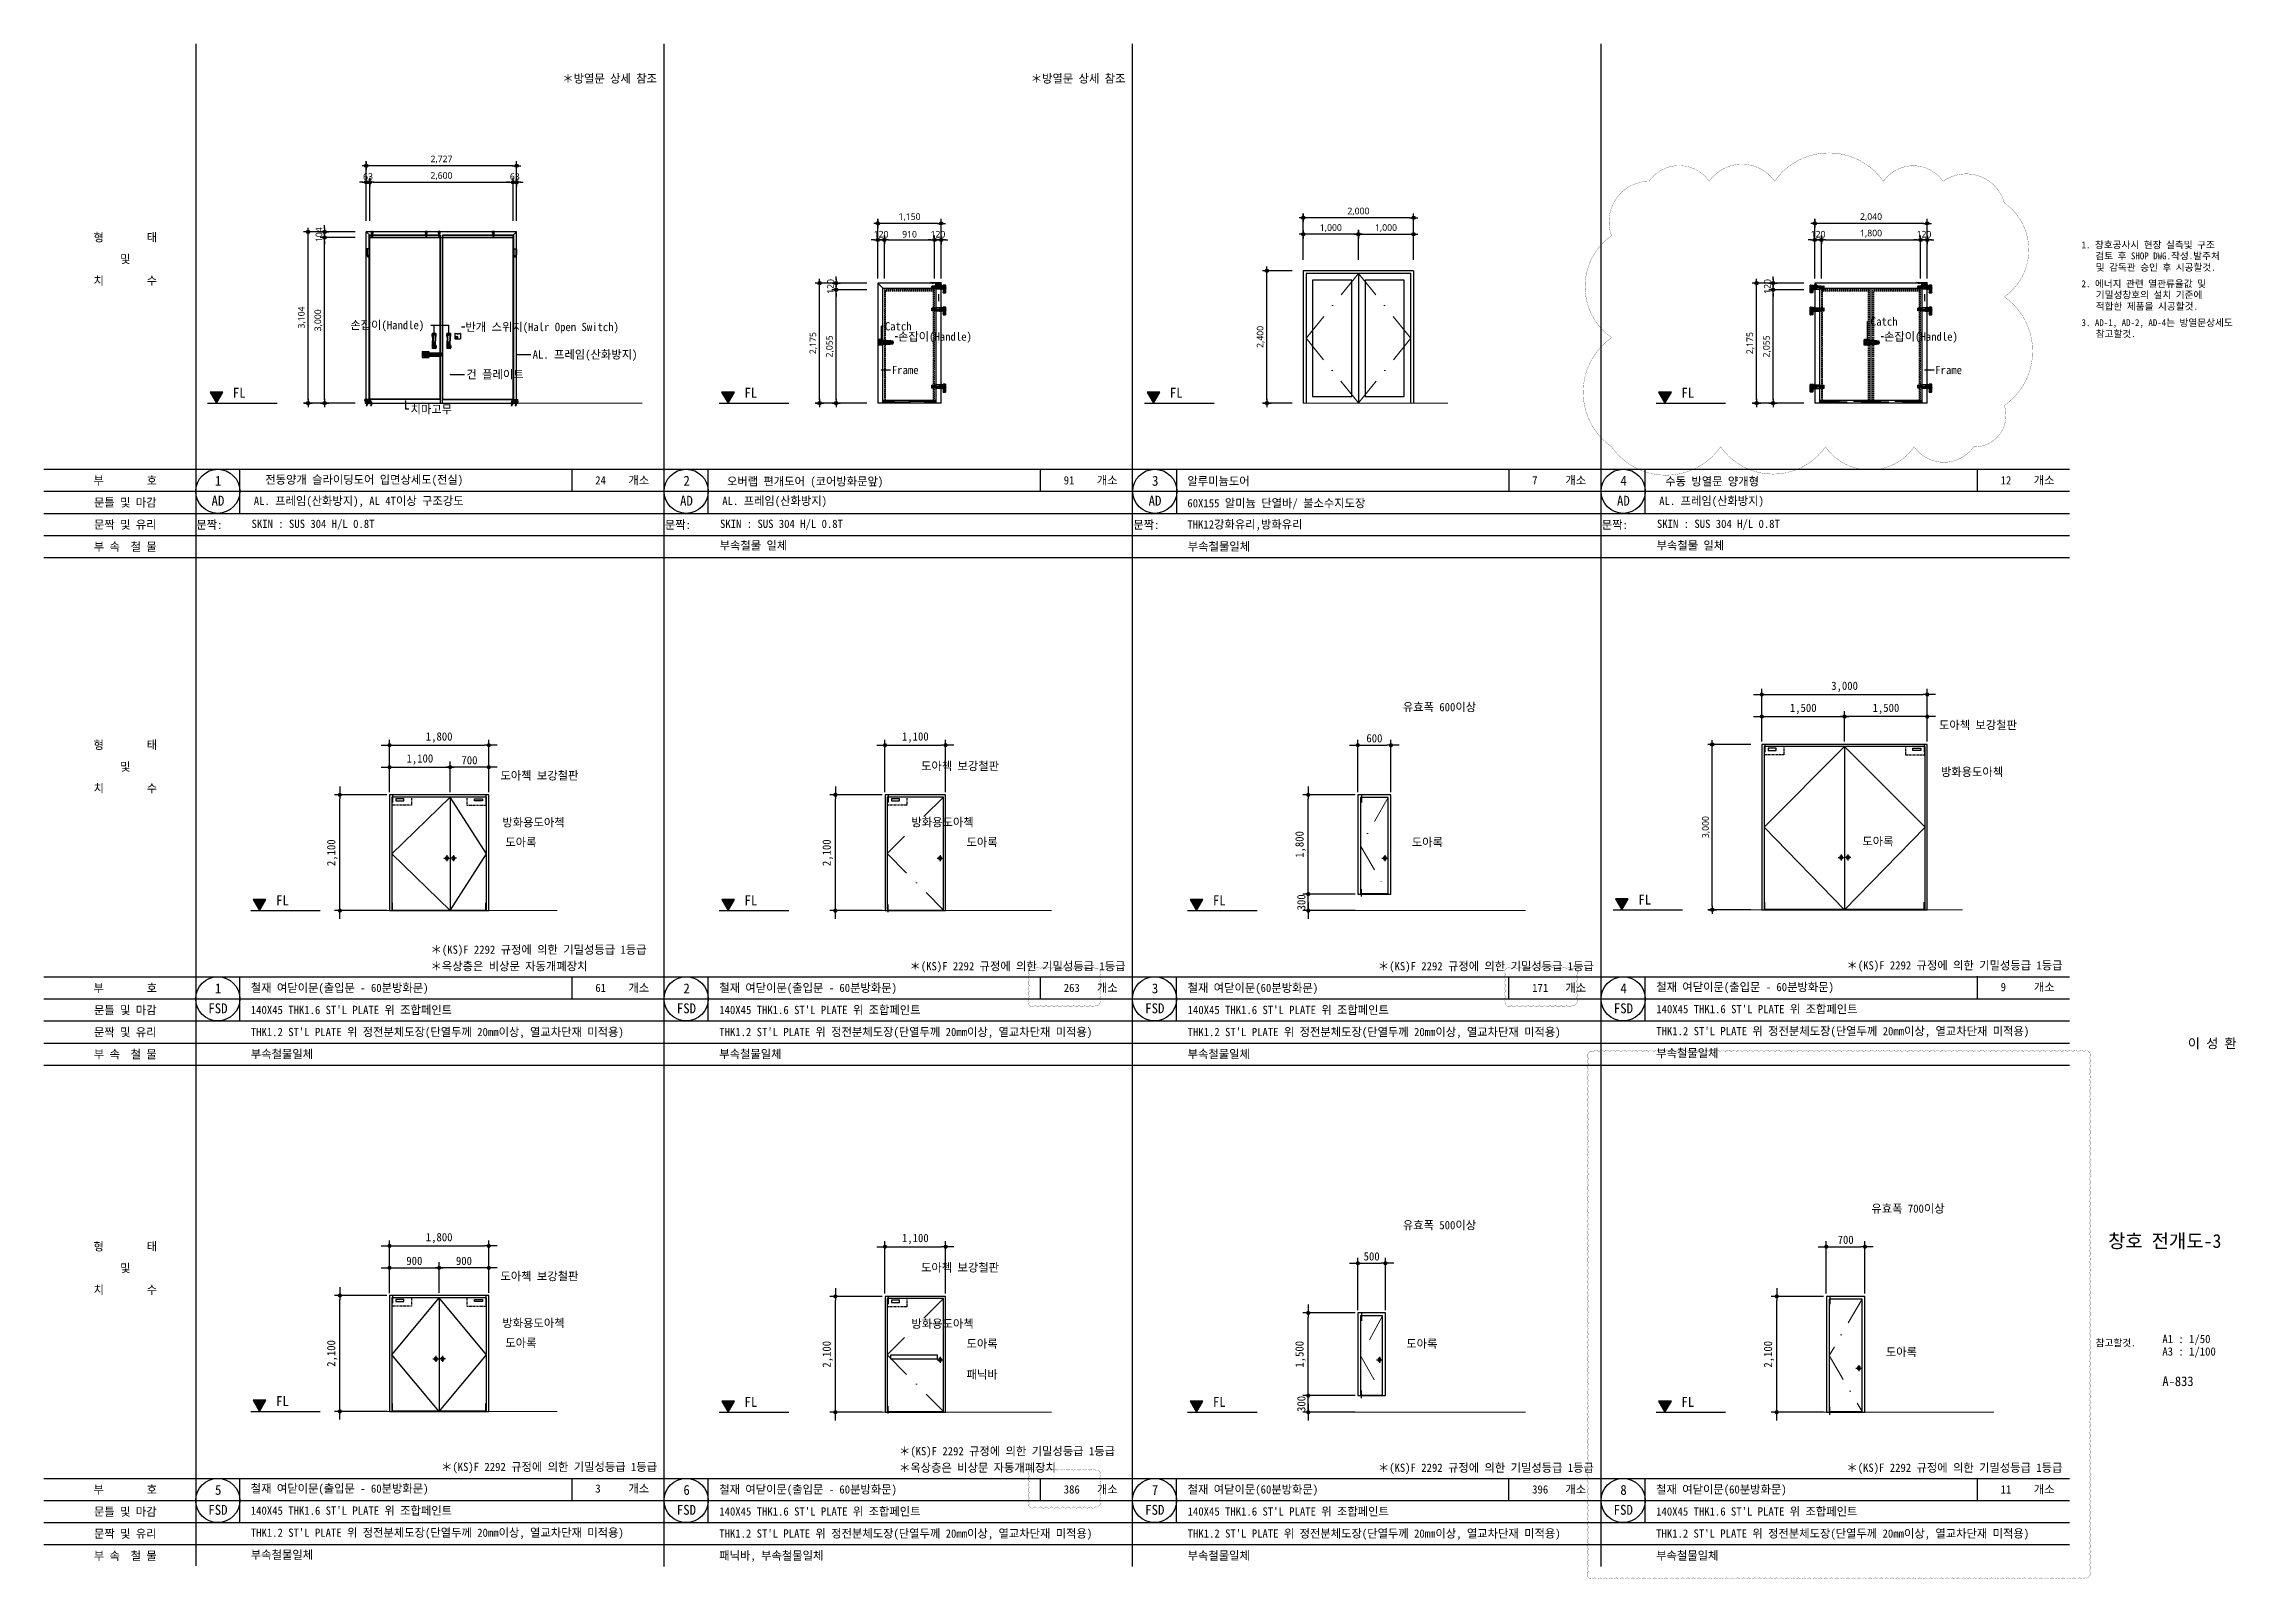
# Model space of a CAD drawing. Header units: millimetres. Extents: x 34479 to 326239, y 111570 to 168880.
# Drawn here: x 118479 to 158239, y 141043 to 168880 of the extents above; entities that cross this region are included whole.
import ezdxf
from ezdxf.enums import TextEntityAlignment as Align

# ---------------------------------------------------------------- set-up
doc = ezdxf.new("R2010")
doc.units = ezdxf.units.MM
doc.header["$LTSCALE"] = 100
doc.header["$MEASUREMENT"] = 0
doc.header["$PDSIZE"] = -10
for name, pattern in [('ACAD_ISO04W100', [30, 24, -3, 0, -3]), ('CEN', [62, 60, -1, 0, -1]), ('CENTER', [2, 1.25, -0.25, 0.25, -0.25]), ('CENTER2', [28.575, 19.05, -3.175, 3.175, -3.175]), ('DASHDOT', [1, 0.5, -0.25, 0, -0.25]), ('DASHED', [19.05, 12.7, -6.35]), ('DASHED2', [0.375, 0.25, -0.125]), ('HID', [2, 1.1, -0.9]), ('HIDDEN', [0.375, 0.25, -0.125]), ('HIDDEN2', [0.1875, 0.125, -0.0625])]:
    doc.linetypes.add(name, pattern=pattern)
doc.layers.get('0').update_dxf_attribs({"linetype": 'CONTINUOUS'})
doc.layers.get('Defpoints').update_dxf_attribs({"color": 153, "linetype": 'CONTINUOUS'})
for name, color, linetype in [('1', 1, 'CONTINUOUS'), ('3', 3, 'CONTINUOUS'), ('3H', 3, 'HIDDEN'), ('A-BORD-TEXT', 3, 'CONTINUOUS'), ('A-DIMS', 7, 'CONTINUOUS'), ('A-TEXT2', 7, 'CONTINUOUS'), ('A-XXXX-TABL', 7, 'CONTINUOUS'), ('A-XXXX-TXT2', 3, 'CONTINUOUS'), ('AHID', 5, 'HID'), ('C', 1, 'CENTER2'), ('cen', 1, 'ACAD_ISO04W100'), ('dim', 7, 'CONTINUOUS'), ('DOOR', 8, 'CONTINUOUS'), ('H', 3, 'HIDDEN2'), ('HID', 2, 'HIDDEN'), ('NDIM', 7, 'CONTINUOUS'), ('T', 2, 'CONTINUOUS'), ('WINELEV', 4, 'CONTINUOUS')]:
    doc.layers.add(name, color=color, linetype=linetype)
for name, color, linetype, lineweight in [('A-AXIS-LINE', 1, 'CEN', 15), ('A-DWXK-OPEN', 1, 'HID', 15), ('A-DWXM-WIND', 4, 'CONTINUOUS', 25), ('A-ELEV-WIN', 4, 'CONTINUOUS', 25), ('A-MKXS-LEAD', 7, 'CONTINUOUS', 25), ('A-XXXX-SYMB', 7, 'CONTINUOUS', 25), ('REV-202205', 20, 'CONTINUOUS', 25)]:
    doc.layers.add(name, color=color, linetype=linetype, lineweight=lineweight)
doc.styles.add('HY울릉도L', font='')
doc.styles.add('HY울릉도M', font='')
doc.styles.add('SIGN 2013', font='MISTRAL.TTF', dxfattribs={"width": 0.8, "height": 1.5})
doc.styles.add('돋움체', font='')
doc.styles.add('맑은고딕', font='malgun.ttf')
doc.styles.get('HY울릉도L').set_extended_font_data('HYwulM')
doc.styles.get('HY울릉도M').set_extended_font_data('HY울릉도M')
doc.styles.get('돋움체').set_extended_font_data('DotumChe')
doc.dimstyles.new('CDIM', dxfattribs={"dimtxt": 3, "dimasz": 1.5, "dimexe": 2, "dimexo": 1, "dimgap": 1, "dimtad": 1, "dimdec": 0, "dimrnd": 0.5, "dimzin": 0, "dimdsep": 32, "dimlunit": 6, "dimtxsty": 'HY울릉도L', "dimblk1": '_CIDOT', "dimblk2": '_CIDOT', "dimsah": 1, "dimcen": 5.5, "dimclrd": 2, "dimclre": 2, "dimclrt": 7, "dimadec": 0, "dimazin": 0, "dimtfac": 1, "dimtdec": 0, "dimtix": 1, "dimtmove": 2, "dimatfit": 1, "dimldrblk": '_CIDOT', "dimfxl": 1, "dimtolj": 1, "dimtzin": 0, "dimlwd": -1, "dimarcsym": 0})
doc.dimstyles.new('NDIM', dxfattribs={"dimscale": 5, "dimtxt": 3, "dimasz": 1.5, "dimexe": 2, "dimexo": 5, "dimgap": 1, "dimtad": 1, "dimdec": 0, "dimrnd": 0.25, "dimzin": 0, "dimdsep": 46, "dimlunit": 6, "dimtxsty": '돋움체', "dimblk1": '_CIDOT', "dimblk2": '_CIDOT', "dimsah": 1, "dimcen": 5, "dimclrd": 7, "dimclre": 7, "dimclrt": 3, "dimadec": 0, "dimazin": 0, "dimtfac": 1, "dimtdec": 0, "dimtix": 1, "dimtmove": 2, "dimatfit": 1, "dimfxl": 1, "dimtolj": 1, "dimtzin": 0, "dimarcsym": 0})

msp = doc.modelspace()

# ---------------------------------------------------------------- texts
at = {"layer": 'A-BORD-TEXT', "ltscale": 100, "style": '돋움체'}
for s, p in [('1. 창호공사시 현장 실측및 구조', (155434.73, 165174.1)), ('2. 에너지 관련 열관류율값 및', (155434.73, 164468.37)), ('3. AD-1, AD-2, AD-4는 방열문상세도 ', (155434.73, 163762.64))]:
    msp.add_text(s, height=125, dxfattribs=at).set_placement(p)
for s, p in [('검토 후 SHOP DWG.작성.발주처', (155685.51, 165035.66)), ('및 감독관 승인 후 시공할것.', (155692.58, 164827.32)), ('기밀성창호의 설치 기준에', (155692.58, 164329.93)), ('적합한 제품을 시공할것.', (155692.58, 164121.59)), ('참고할것.', (155692.58, 163624.2)), ('참고할것.', (155690.62, 145327.4))]:
    msp.add_text(s, height=125, dxfattribs=at).set_placement(p, align=Align.MIDDLE_LEFT)
at = {"layer": 'A-BORD-TEXT', "style": '돋움체'}
msp.add_text('이 성 환', height=175, dxfattribs=at).set_placement((158247.44, 150670.45), align=Align.RIGHT)
msp.add_text('창호 전개도-3', height=250, dxfattribs=at).set_placement((156944.23, 147174.47), align=Align.MIDDLE_CENTER)
for s, height, p in [('A1 : 1/50', 150, (156900.44, 145322.78)), ('A3 : 1/100', 150, (156900.44, 145096.03)), ('A-833', 175, (156900.44, 144544.21))]:
    msp.add_text(s, height=height, dxfattribs=at).set_placement(p)
at = {"layer": 'A-XXXX-TXT2', "style": '돋움체'}
for s, p in [('＊방열문 상세 참조', (129598.44, 168175.7)), ('＊방열문 상세 참조', (138094.19, 168175.7)), ('＊(KS)F 2292 규정에 의한 기밀성등급 1등급', (138096.16, 152081.69)), ('＊(KS)F 2292 규정에 의한 기밀성등급 1등급', (146590.92, 152081.69)), ('＊(KS)F 2292 규정에 의한 기밀성등급 1등급', (155089.62, 152096.88)), ('＊(KS)F 2292 규정에 의한 기밀성등급 1등급', (129600.41, 143003.41)), ('＊(KS)F 2292 규정에 의한 기밀성등급 1등급', (146590.92, 142988.22)), ('＊(KS)F 2292 규정에 의한 기밀성등급 1등급', (155087.66, 142988.22))]:
    msp.add_text(s, height=150, dxfattribs=at).set_placement(p, align=Align.RIGHT)
for s, height, p in [('형        태', 150, (119955.94, 165297.28)), ('및', 150, (119955.94, 164902.63)), ('치        수', 150, (119955.94, 164510.78)), ('부        호', 150, (119955.94, 160888.07)), ('1', 180, (121640.63, 160868.08)), ('2', 180, (130137.37, 160868.08)), ('3', 180, (138635.09, 160868.08)), ('4', 180, (147129.85, 160868.08)), ('문틀 및 마감', 150, (119955.94, 160488.07)), ('AD', 180, (121636.45, 160506.39)), ('AD', 180, (130133.19, 160506.39)), ('AD', 180, (138630.91, 160506.39)), ('AD', 180, (147125.67, 160506.39)), ('문짝 및 유리', 150, (119955.94, 160088.07)), ('부 속  철 물', 150, (119955.94, 159688.07)), ('형        태', 150, (119955.94, 156093.95)), ('및', 150, (119955.94, 155699.3)), ('치        수', 150, (119955.94, 155307.45)), ('부        호', 150, (119955.94, 151684.74)), ('FSD', 180, (121636.45, 151303.06)), ('1', 180, (121640.63, 151664.74)), ('FSD', 180, (130132.2, 151303.06)), ('2', 180, (130136.38, 151664.74)), ('FSD', 180, (138626.97, 151303.06)), ('3', 180, (138631.15, 151664.74)), ('FSD', 180, (147125.67, 151303.06)), ('4', 180, (147129.85, 151664.74)), ('문틀 및 마감', 150, (119955.94, 151284.74)), ('문짝 및 유리', 150, (119955.94, 150884.74)), ('부 속  철 물', 150, (119955.94, 150484.74)), ('형        태', 150, (119955.94, 147000.48)), ('및', 150, (119955.94, 146605.83)), ('치        수', 150, (119955.94, 146213.98)), ('부        호', 150, (119955.94, 142591.27)), ('5', 180, (121640.63, 142571.27)), ('6', 180, (130136.38, 142571.27)), ('7', 180, (138631.15, 142571.27)), ('8', 180, (147127.88, 142571.27)), ('문틀 및 마감', 150, (119955.94, 142191.27)), ('FSD', 180, (121636.45, 142209.59)), ('FSD', 180, (130132.2, 142209.59)), ('FSD', 180, (138626.97, 142209.59)), ('FSD', 180, (147123.7, 142209.59)), ('문짝 및 유리', 150, (119955.94, 141791.27)), ('부 속  철 물', 150, (119955.94, 141391.27))]:
    msp.add_text(s, height=height, dxfattribs=at).set_placement(p, align=Align.CENTER)
for s, height, p in [('손잡이(Handle)', 150, (124037.16, 163780.77, 0)), ('반개 스위치(Halr Open Switch)', 150, (126125.03, 163746.68, 0)), ('Catch', 150, (133731.42, 163759.64, 0)), ('Catch', 150, (151613.9, 163846.12, 0)), ('손잡이(Handle)', 150, (133969.34, 163572.36, 0)), ('손잡이(Handle)', 150, (151851.82, 163572.36, 0)), ('AL. 프레임(산화방지)', 150, (127343.99, 163247.65, 0)), ('Frame', 150, (133858.33, 162967.07, 0)), ('Frame', 150, (152781.68, 162967.07, 0)), ('FL', 180, (121906.63, 162553.44)), ('건 플레이트', 150, (126143.12, 162886.45, 0)), ('FL', 180, (131185.47, 162553.44)), ('FL', 180, (138900.1, 162553.44)), ('FL', 180, (148177.95, 162553.44)), ('치마고무', 150, (125129.39, 162253.67, 0)), ('24', 150, (128479.37, 160967.07)), ('개소', 150, (129081.08, 160967.07)), ('91', 150, (136975.12, 160967.07)), ('개소', 150, (137576.83, 160967.07)), ('알루미늄도어', 150, (139217.54, 160951.88)), ('7', 150, (145471.85, 160967.07)), ('개소', 150, (146073.56, 160967.07)), ('12', 150, (153967.6, 160967.07)), ('개소', 150, (154569.31, 160967.07)), ('AL. 프레임(산화방지), AL 4T이상 구조강도', 150, (122286.94, 160593, 0)), ('AL. 프레임(산화방지)', 150, (130782.69, 160593, 0)), ('60X155 알미늄 단열바/ 불소수지도장', 150, (139217.54, 160551.88)), ('AL. 프레임(산화방지)', 150, (147775.17, 160593, 0)), ('THK12강화유리,방화유리', 150, (139217.54, 160167.07)), ('부속철물 일체', 150, (130735.05, 159785.41)), ('부속철물일체', 150, (139225.77, 159767.07)), ('부속철물 일체', 150, (147727.54, 159785.41)), ('유효폭 600이상', 150, (143125.89, 156855.3)), ('도아첵 보강철판', 150, (152848.78, 156528.93)), ('도아첵 보강철판', 150, (134387.33, 155786.77, 0)), ('도아첵 보강철판', 150, (126759.56, 155613.74)), ('방화용도아첵', 150, (152883.18, 155678.93)), ('방화용도아첵', 150, (126793.96, 154763.74)), ('방화용도아첵', 150, (134213.55, 154767.36, 0)), ('FL', 180, (122690.71, 153350.11)), ('FL', 180, (131186.46, 153350.11)), ('FL', 180, (139681.22, 153350.11)), ('FL', 180, (147397.81, 153365.3)), ('철재 여닫이문(출입문 - 60분방화문)', 150, (122232.3, 151763.74)), ('61', 150, (128480.35, 151763.74)), ('개소', 150, (129082.06, 151763.74)), ('철재 여닫이문(출입문 - 60분방화문)', 150, (130728.05, 151763.74)), ('263', 150, (136976.1, 151763.74)), ('개소', 150, (137577.81, 151763.74)), ('철재 여닫이문(60분방화문)', 150, (139222.82, 151763.74)), ('171', 150, (145470.87, 151763.74)), ('개소', 150, (146072.58, 151763.74)), ('철재 여닫이문(출입문 - 60분방화문)', 150, (147721.52, 151778.93)), ('9', 150, (153968.58, 151778.93)), ('개소', 150, (154570.29, 151778.93)), ("140X45 THK1.6 ST'L PLATE 위 조합페인트", 150, (122232.3, 151363.74)), ("140X45 THK1.6 ST'L PLATE 위 조합페인트", 150, (130728.05, 151363.74)), ("140X45 THK1.6 ST'L PLATE 위 조합페인트", 150, (139222.82, 151363.74)), ("140X45 THK1.6 ST'L PLATE 위 조합페인트", 150, (147721.52, 151378.93)), ("THK1.2 ST'L PLATE 위 정전분체도장(단열두께 20mm이상, 열교차단재 미적용)", 150, (122232.3, 150963.74)), ("THK1.2 ST'L PLATE 위 정전분체도장(단열두께 20mm이상, 열교차단재 미적용)", 150, (130728.05, 150963.74)), ("THK1.2 ST'L PLATE 위 정전분체도장(단열두께 20mm이상, 열교차단재 미적용)", 150, (139222.82, 150963.74)), ("THK1.2 ST'L PLATE 위 정전분체도장(단열두께 20mm이상, 열교차단재 미적용)", 150, (147721.52, 150978.93)), ('부속철물일체', 150, (122232.3, 150563.74)), ('부속철물일체', 150, (130728.05, 150563.74)), ('부속철물일체', 150, (139222.82, 150563.74)), ('부속철물일체', 150, (147721.52, 150578.93)), ('유효폭 500이상', 150, (143125.89, 147461.83)), ('유효폭 700이상', 150, (151622.63, 147761.83)), ('도아첵 보강철판', 150, (134387.33, 146693.3, 0)), ('도아첵 보강철판', 150, (126759.56, 146535.46)), ('방화용도아첵', 150, (126793.96, 145685.46)), ('방화용도아첵', 150, (134213.55, 145673.89, 0)), ('FL', 180, (122690.71, 144271.83)), ('FL', 180, (131186.46, 144256.64)), ('FL', 180, (139681.22, 144256.64)), ('FL', 180, (148177.96, 144256.64)), ('철재 여닫이문(출입문 - 60분방화문)', 150, (122232.3, 142685.46)), ('3', 150, (128480.35, 142685.46)), ('개소', 150, (129082.06, 142685.46)), ('철재 여닫이문(출입문 - 60분방화문)', 150, (130728.05, 142670.27)), ('386', 150, (136976.1, 142670.27)), ('개소', 150, (137577.81, 142670.27)), ('철재 여닫이문(60분방화문)', 150, (139222.82, 142670.27)), ('396', 150, (145470.87, 142670.27)), ('개소', 150, (146072.58, 142670.27)), ('철재 여닫이문(60분방화문)', 150, (147719.55, 142670.27)), ('11', 150, (153967.6, 142670.27)), ('개소', 150, (154569.31, 142670.27)), ("140X45 THK1.6 ST'L PLATE 위 조합페인트", 150, (122232.3, 142285.46)), ("140X45 THK1.6 ST'L PLATE 위 조합페인트", 150, (130728.05, 142270.27)), ("140X45 THK1.6 ST'L PLATE 위 조합페인트", 150, (139222.82, 142270.27)), ("140X45 THK1.6 ST'L PLATE 위 조합페인트", 150, (147719.55, 142270.27)), ("THK1.2 ST'L PLATE 위 정전분체도장(단열두께 20mm이상, 열교차단재 미적용)", 150, (122232.3, 141885.46)), ("THK1.2 ST'L PLATE 위 정전분체도장(단열두께 20mm이상, 열교차단재 미적용)", 150, (130728.05, 141870.27)), ("THK1.2 ST'L PLATE 위 정전분체도장(단열두께 20mm이상, 열교차단재 미적용)", 150, (139222.82, 141870.27)), ("THK1.2 ST'L PLATE 위 정전분체도장(단열두께 20mm이상, 열교차단재 미적용)", 150, (147719.55, 141870.27)), ('부속철물일체', 150, (122232.3, 141485.46)), ('패닉바, 부속철물일체', 150, (130728.05, 141470.27)), ('부속철물일체', 150, (139222.82, 141470.27)), ('부속철물일체', 150, (147719.55, 141470.27))]:
    msp.add_text(s, height=height, dxfattribs=at).set_placement(p, align=Align.MIDDLE_LEFT)
for s, p in [('전동양개 슬라이딩도어 입면상세도(전실)', (126082.61, 160858.6)), ('오버랩 편개도어 (코어방화문앞)', (133702.26, 160827.66)), ('수동 방열문 양개형', (149585.19, 160827.66))]:
    msp.add_text(s, height=150, dxfattribs=at).set_placement(p, align=Align.BOTTOM_RIGHT)
for s, p in [('문짝:', (121244.63, 160085.02)), ('SKIN : SUS 304 H/L 0.8T', (122246.1, 160103.12)), ('문짝:', (129740.38, 160085.02)), ('SKIN : SUS 304 H/L 0.8T', (130741.85, 160103.12)), ('문짝:', (138238.1, 160085.02)), ('문짝:', (146732.86, 160085.02)), ('SKIN : SUS 304 H/L 0.8T', (147734.33, 160103.12)), ('＊(KS)F 2292 규정에 의한 기밀성등급 1등급', (125492.59, 152381.69)), ('＊옥상층은 비상문 자동개폐장치', (125492.59, 152081.69)), ('＊(KS)F 2292 규정에 의한 기밀성등급 1등급', (133988.34, 143288.22)), ('＊옥상층은 비상문 자동개폐장치', (133988.34, 142988.22))]:
    msp.add_text(s, height=150, dxfattribs=at).set_placement(p)
for s, p in [('도아록', (127413.46, 154404.63)), ('도아록', (135777.49, 154404.63)), ('도아록', (143853.03, 154404.63, 0)), ('도아록', (152024.08, 154419.82)), ('도아록', (127413.46, 145326.35)), ('도아록', (135777.49, 145311.16)), ('도아록', (143753.03, 145311.16, 0)), ('도아록', (152449.77, 145161.16, 0)), ('패닉바', (135777.49, 144753.16))]:
    msp.add_text(s, height=150, dxfattribs=at).set_placement(p, align=Align.MIDDLE_RIGHT)

# ---------------------------------------------------------------- blocks, each defined once
blk = doc.blocks.new('_CIDOT')
at = {"color": 0, "linetype": 'ByBlock'}
blk.add_line((2, 0), (-1, 0), dxfattribs=at)
at = {"color": 0, "linetype": 'ByBlock', "const_width": 0.5}
blk.add_lwpolyline([(-0.25, 0, 1), (0.25, 0, 1)], format="xyb", close=True, dxfattribs=at)
blk = doc.blocks.new('*D82')
at = {"layer": 'A-DIMS', "lineweight": -2, "transparency": 16777216}
for p, q in [((133734, 155314), (133734, 156264)), ((134834, 155314), (134834, 156264))]:
    blk.add_line(p, q, dxfattribs=at)
at = {"layer": 'A-DIMS', "transparency": 16777216}
blk.add_line((133809, 156164), (134759, 156164), dxfattribs=at)
at = {"layer": 'Defpoints', "color": 0, "transparency": 16777216}
for p in [(134834, 156164), (133734, 155264), (134834, 155264)]:
    blk.add_point(p, dxfattribs=at)
at = {"layer": 'A-DIMS', "transparency": 16777216, "xscale": 75, "yscale": 75, "zscale": 75, "rotation": 180}
blk.add_blockref('_CIDOT', (133734, 156164), dxfattribs=at)
at = {"layer": 'A-DIMS', "transparency": 16777216, "xscale": 75, "yscale": 75, "zscale": 75}
blk.add_blockref('_CIDOT', (134834, 156164), dxfattribs=at)
at = {"layer": 'A-DIMS', "color": 3, "transparency": 16777216, "insert": (134284, 156303), "char_height": 150, "attachment_point": 5, "style": '돋움체'}
blk.add_mtext('\\A1;1,100', dxfattribs=at)
blk = doc.blocks.new('*D83')
at = {"layer": 'A-DIMS', "lineweight": -2, "transparency": 16777216}
for p, q in [((133684, 155264), (132734, 155264)), ((133684, 153164), (132734, 153164))]:
    blk.add_line(p, q, dxfattribs=at)
at = {"layer": 'A-DIMS', "transparency": 16777216}
blk.add_line((132834, 153239), (132834, 155189), dxfattribs=at)
at = {"layer": 'Defpoints', "color": 0, "transparency": 16777216}
for p in [(132834, 155264), (133734, 155264), (133734, 153164)]:
    blk.add_point(p, dxfattribs=at)
at = {"layer": 'A-DIMS', "transparency": 16777216, "xscale": 75, "yscale": 75, "zscale": 75}
for p, rotation in [((132834, 155264), 90), ((132834, 153164), 270)]:
    blk.add_blockref('_CIDOT', p, dxfattribs=dict(at, rotation=rotation))
at = {"layer": 'A-DIMS', "color": 3, "transparency": 16777216, "insert": (132695, 154214), "char_height": 150, "attachment_point": 5, "rotation": 90, "style": '돋움체'}
blk.add_mtext('\\A1;2,100', dxfattribs=at)
blk = doc.blocks.new('*D84')
at = {"layer": 'A-DIMS', "lineweight": -2, "transparency": 16777216}
for p, q in [((124698, 155264), (123748, 155264)), ((124698, 153164), (123748, 153164))]:
    blk.add_line(p, q, dxfattribs=at)
at = {"layer": 'A-DIMS', "transparency": 16777216}
blk.add_line((123848, 153239), (123848, 155189), dxfattribs=at)
at = {"layer": 'Defpoints', "color": 0, "transparency": 16777216}
for p in [(123848, 155264), (124748, 155264), (124748, 153164)]:
    blk.add_point(p, dxfattribs=at)
at = {"layer": 'A-DIMS', "transparency": 16777216, "xscale": 75, "yscale": 75, "zscale": 75}
for p, rotation in [((123848, 155264), 90), ((123848, 153164), 270)]:
    blk.add_blockref('_CIDOT', p, dxfattribs=dict(at, rotation=rotation))
at = {"layer": 'A-DIMS', "color": 3, "transparency": 16777216, "insert": (123709, 154214), "char_height": 150, "attachment_point": 5, "rotation": 90, "style": '돋움체'}
blk.add_mtext('\\A1;2,100', dxfattribs=at)
blk = doc.blocks.new('*D85')
at = {"layer": 'A-DIMS', "lineweight": -2, "transparency": 16777216}
for p, q in [((142310, 155314, 0), (142310, 156264, 0)), ((142910, 155314, 0), (142910, 156264, 0))]:
    blk.add_line(p, q, dxfattribs=at)
at = {"layer": 'A-DIMS', "transparency": 16777216}
blk.add_line((142385, 156164, 0), (142835, 156164, 0), dxfattribs=at)
at = {"layer": 'Defpoints', "color": 0, "transparency": 16777216}
for p in [(142910, 156164, 0), (142310, 155264, 0), (142910, 155264, 0)]:
    blk.add_point(p, dxfattribs=at)
at = {"layer": 'A-DIMS', "transparency": 16777216, "xscale": 75, "yscale": 75, "zscale": 75, "rotation": 180}
blk.add_blockref('_CIDOT', (142310, 156164, 0), dxfattribs=at)
at = {"layer": 'A-DIMS', "transparency": 16777216, "xscale": 75, "yscale": 75, "zscale": 75}
blk.add_blockref('_CIDOT', (142910, 156164, 0), dxfattribs=at)
at = {"layer": 'A-DIMS', "color": 3, "transparency": 16777216, "insert": (142610, 156289, 0), "char_height": 150, "attachment_point": 5, "style": '돋움체'}
blk.add_mtext('\\A1;600', dxfattribs=at)
blk = doc.blocks.new('*D86')
at = {"layer": 'A-DIMS', "lineweight": -2, "transparency": 16777216}
for p, q in [((142260, 155264, 0), (141310, 155264, 0)), ((142260, 153464, 0), (141310, 153464, 0))]:
    blk.add_line(p, q, dxfattribs=at)
at = {"layer": 'A-DIMS', "transparency": 16777216}
blk.add_line((141410, 153539, 0), (141410, 155189, 0), dxfattribs=at)
at = {"layer": 'Defpoints', "color": 0, "transparency": 16777216}
for p in [(141410, 155264, 0), (142310, 155264, 0), (142310, 153464, 0)]:
    blk.add_point(p, dxfattribs=at)
at = {"layer": 'A-DIMS', "transparency": 16777216, "xscale": 75, "yscale": 75, "zscale": 75}
for p, rotation in [((141410, 155264, 0), 90), ((141410, 153464, 0), 270)]:
    blk.add_blockref('_CIDOT', p, dxfattribs=dict(at, rotation=rotation))
at = {"layer": 'A-DIMS', "color": 3, "transparency": 16777216, "insert": (141270, 154364, 0), "char_height": 150, "attachment_point": 5, "rotation": 90, "style": '돋움체'}
blk.add_mtext('\\A1;1,800', dxfattribs=at)
blk = doc.blocks.new('*D87')
at = {"layer": 'A-DIMS', "transparency": 16777216}
for p, q in [((141410, 153539, 0), (141410, 153614, 0)), ((141410, 153164, 0), (141410, 153464, 0)), ((141410, 153089, 0), (141410, 153014, 0))]:
    blk.add_line(p, q, dxfattribs=at)
at = {"layer": 'A-DIMS', "lineweight": -2, "transparency": 16777216}
for p, q in [((142260, 153464, 0), (141310, 153464, 0)), ((142260, 153164, 0), (141310, 153164, 0))]:
    blk.add_line(p, q, dxfattribs=at)
at = {"layer": 'Defpoints', "color": 0, "transparency": 16777216}
for p in [(141410, 153464, 0), (142310, 153464, 0), (142310, 153164, 0)]:
    blk.add_point(p, dxfattribs=at)
at = {"layer": 'A-DIMS', "transparency": 16777216, "xscale": 75, "yscale": 75, "zscale": 75}
for p, rotation in [((141410, 153464, 0), 270), ((141410, 153164, 0), 90)]:
    blk.add_blockref('_CIDOT', p, dxfattribs=dict(at, rotation=rotation))
at = {"layer": 'A-DIMS', "color": 3, "transparency": 16777216, "insert": (141285, 153314, 0), "char_height": 150, "attachment_point": 5, "rotation": 90, "style": '돋움체'}
blk.add_mtext('\\A1;300', dxfattribs=at)
blk = doc.blocks.new('*D148')
at = {"layer": 'A-DIMS', "lineweight": -2, "transparency": 16777216}
for p, q in [((124748, 146235), (124748, 146788)), ((125648, 146235), (125648, 146788))]:
    blk.add_line(p, q, dxfattribs=at)
at = {"layer": 'A-DIMS', "transparency": 16777216}
blk.add_line((124823, 146688), (125573, 146688), dxfattribs=at)
at = {"layer": 'Defpoints', "color": 0, "transparency": 16777216}
for p in [(125648, 146688), (124748, 146185), (125648, 146185)]:
    blk.add_point(p, dxfattribs=at)
at = {"layer": 'A-DIMS', "transparency": 16777216, "xscale": 75, "yscale": 75, "zscale": 75, "rotation": 180}
blk.add_blockref('_CIDOT', (124748, 146688), dxfattribs=at)
at = {"layer": 'A-DIMS', "transparency": 16777216, "xscale": 75, "yscale": 75, "zscale": 75}
blk.add_blockref('_CIDOT', (125648, 146688), dxfattribs=at)
at = {"layer": 'A-DIMS', "color": 3, "transparency": 16777216, "insert": (125198, 146813), "char_height": 150, "attachment_point": 5, "style": '돋움체'}
blk.add_mtext('\\A1;900', dxfattribs=at)
blk = doc.blocks.new('*D149')
at = {"layer": 'A-DIMS', "lineweight": -2, "transparency": 16777216}
for p, q in [((125648, 146235), (125648, 146788)), ((126548, 146235), (126548, 146788))]:
    blk.add_line(p, q, dxfattribs=at)
at = {"layer": 'A-DIMS', "transparency": 16777216}
blk.add_line((126473, 146688), (125723, 146688), dxfattribs=at)
at = {"layer": 'Defpoints', "color": 0, "transparency": 16777216}
for p in [(125648, 146688), (125648, 146185), (126548, 146185)]:
    blk.add_point(p, dxfattribs=at)
at = {"layer": 'A-DIMS', "transparency": 16777216, "xscale": 75, "yscale": 75, "zscale": 75, "rotation": 180}
blk.add_blockref('_CIDOT', (125648, 146688), dxfattribs=at)
at = {"layer": 'A-DIMS', "transparency": 16777216, "xscale": 75, "yscale": 75, "zscale": 75}
blk.add_blockref('_CIDOT', (126548, 146688), dxfattribs=at)
at = {"layer": 'A-DIMS', "color": 3, "transparency": 16777216, "insert": (126098, 146813), "char_height": 150, "attachment_point": 5, "style": '돋움체'}
blk.add_mtext('\\A1;900', dxfattribs=at)
blk = doc.blocks.new('*D150')
at = {"layer": 'A-DIMS', "lineweight": -2, "transparency": 16777216}
for p, q in [((124698, 146185), (123748, 146185)), ((124698, 144085), (123748, 144085))]:
    blk.add_line(p, q, dxfattribs=at)
at = {"layer": 'A-DIMS', "transparency": 16777216}
blk.add_line((123848, 144160), (123848, 146110), dxfattribs=at)
at = {"layer": 'Defpoints', "color": 0, "transparency": 16777216}
for p in [(123848, 146185), (124748, 146185), (124748, 144085)]:
    blk.add_point(p, dxfattribs=at)
at = {"layer": 'A-DIMS', "transparency": 16777216, "xscale": 75, "yscale": 75, "zscale": 75}
for p, rotation in [((123848, 146185), 90), ((123848, 144085), 270)]:
    blk.add_blockref('_CIDOT', p, dxfattribs=dict(at, rotation=rotation))
at = {"layer": 'A-DIMS', "color": 3, "transparency": 16777216, "insert": (123709, 145135), "char_height": 150, "attachment_point": 5, "rotation": 90, "style": '돋움체'}
blk.add_mtext('\\A1;2,100', dxfattribs=at)
blk = doc.blocks.new('*D151')
at = {"layer": 'A-DIMS', "lineweight": -2, "transparency": 16777216}
for p, q in [((124748, 146231), (124748, 147185)), ((126548, 146235), (126548, 147185))]:
    blk.add_line(p, q, dxfattribs=at)
at = {"layer": 'A-DIMS', "transparency": 16777216}
blk.add_line((124823, 147085), (126473, 147085), dxfattribs=at)
at = {"layer": 'Defpoints', "color": 0, "transparency": 16777216}
for p in [(126548, 147085), (124748, 146181), (126548, 146185)]:
    blk.add_point(p, dxfattribs=at)
at = {"layer": 'A-DIMS', "transparency": 16777216, "xscale": 75, "yscale": 75, "zscale": 75, "rotation": 180}
blk.add_blockref('_CIDOT', (124748, 147085), dxfattribs=at)
at = {"layer": 'A-DIMS', "transparency": 16777216, "xscale": 75, "yscale": 75, "zscale": 75}
blk.add_blockref('_CIDOT', (126548, 147085), dxfattribs=at)
at = {"layer": 'A-DIMS', "color": 3, "transparency": 16777216, "insert": (125648, 147225), "char_height": 150, "attachment_point": 5, "style": '돋움체'}
blk.add_mtext('\\A1;1,800', dxfattribs=at)
blk = doc.blocks.new('*D152')
at = {"layer": 'A-DIMS', "lineweight": -2, "transparency": 16777216}
for p, q in [((124748, 155314), (124748, 155866)), ((125848, 155314), (125848, 155866))]:
    blk.add_line(p, q, dxfattribs=at)
at = {"layer": 'A-DIMS', "transparency": 16777216}
blk.add_line((124823, 155766), (125773, 155766), dxfattribs=at)
at = {"layer": 'Defpoints', "color": 0, "transparency": 16777216}
for p in [(125848, 155766), (124748, 155264), (125848, 155264)]:
    blk.add_point(p, dxfattribs=at)
at = {"layer": 'A-DIMS', "transparency": 16777216, "xscale": 75, "yscale": 75, "zscale": 75, "rotation": 180}
blk.add_blockref('_CIDOT', (124748, 155766), dxfattribs=at)
at = {"layer": 'A-DIMS', "transparency": 16777216, "xscale": 75, "yscale": 75, "zscale": 75}
blk.add_blockref('_CIDOT', (125848, 155766), dxfattribs=at)
at = {"layer": 'A-DIMS', "color": 3, "transparency": 16777216, "insert": (125298, 155905), "char_height": 150, "attachment_point": 5, "style": '돋움체'}
blk.add_mtext('\\A1;1,100', dxfattribs=at)
blk = doc.blocks.new('*D153')
at = {"layer": 'A-DIMS', "lineweight": -2, "transparency": 16777216}
for p, q in [((125848, 155314), (125848, 155866)), ((126548, 155314), (126548, 155866))]:
    blk.add_line(p, q, dxfattribs=at)
at = {"layer": 'A-DIMS', "transparency": 16777216}
blk.add_line((126473, 155766), (125923, 155766), dxfattribs=at)
at = {"layer": 'Defpoints', "color": 0, "transparency": 16777216}
for p in [(125848, 155766), (125848, 155264), (126548, 155264)]:
    blk.add_point(p, dxfattribs=at)
at = {"layer": 'A-DIMS', "transparency": 16777216, "xscale": 75, "yscale": 75, "zscale": 75, "rotation": 180}
blk.add_blockref('_CIDOT', (125848, 155766), dxfattribs=at)
at = {"layer": 'A-DIMS', "transparency": 16777216, "xscale": 75, "yscale": 75, "zscale": 75}
blk.add_blockref('_CIDOT', (126548, 155766), dxfattribs=at)
at = {"layer": 'A-DIMS', "color": 3, "transparency": 16777216, "insert": (126198, 155891), "char_height": 150, "attachment_point": 5, "style": '돋움체'}
blk.add_mtext('\\A1;700', dxfattribs=at)
blk = doc.blocks.new('*D154')
at = {"layer": 'A-DIMS', "lineweight": -2, "transparency": 16777216}
for p, q in [((124748, 155310), (124748, 156264)), ((126548, 155314), (126548, 156264))]:
    blk.add_line(p, q, dxfattribs=at)
at = {"layer": 'A-DIMS', "transparency": 16777216}
blk.add_line((124823, 156164), (126473, 156164), dxfattribs=at)
at = {"layer": 'Defpoints', "color": 0, "transparency": 16777216}
for p in [(126548, 156164), (124748, 155260), (126548, 155264)]:
    blk.add_point(p, dxfattribs=at)
at = {"layer": 'A-DIMS', "transparency": 16777216, "xscale": 75, "yscale": 75, "zscale": 75, "rotation": 180}
blk.add_blockref('_CIDOT', (124748, 156164), dxfattribs=at)
at = {"layer": 'A-DIMS', "transparency": 16777216, "xscale": 75, "yscale": 75, "zscale": 75}
blk.add_blockref('_CIDOT', (126548, 156164), dxfattribs=at)
at = {"layer": 'A-DIMS', "color": 3, "transparency": 16777216, "insert": (125648, 156303), "char_height": 150, "attachment_point": 5, "style": '돋움체'}
blk.add_mtext('\\A1;1,800', dxfattribs=at)
blk = doc.blocks.new('*D155')
at = {"layer": 'A-DIMS', "lineweight": -2, "transparency": 16777216}
for p, q in [((149637, 156229), (149637, 157183)), ((152637, 156233), (152637, 157183))]:
    blk.add_line(p, q, dxfattribs=at)
at = {"layer": 'A-DIMS', "transparency": 16777216}
blk.add_line((149712, 157083), (152562, 157083), dxfattribs=at)
at = {"layer": 'Defpoints', "color": 0, "transparency": 16777216}
for p in [(152637, 157083), (149637, 156179), (152637, 156183)]:
    blk.add_point(p, dxfattribs=at)
at = {"layer": 'A-DIMS', "transparency": 16777216, "xscale": 75, "yscale": 75, "zscale": 75, "rotation": 180}
blk.add_blockref('_CIDOT', (149637, 157083), dxfattribs=at)
at = {"layer": 'A-DIMS', "transparency": 16777216, "xscale": 75, "yscale": 75, "zscale": 75}
blk.add_blockref('_CIDOT', (152637, 157083), dxfattribs=at)
at = {"layer": 'A-DIMS', "color": 3, "transparency": 16777216, "insert": (151137, 157222), "char_height": 150, "attachment_point": 5, "style": '돋움체'}
blk.add_mtext('\\A1;3,000', dxfattribs=at)
blk = doc.blocks.new('*D156')
at = {"layer": 'A-DIMS', "lineweight": -2, "transparency": 16777216}
for p, q in [((149637, 156229), (149637, 156783)), ((151137, 156233), (151137, 156783))]:
    blk.add_line(p, q, dxfattribs=at)
at = {"layer": 'A-DIMS', "transparency": 16777216}
blk.add_line((149712, 156683), (151062, 156683), dxfattribs=at)
at = {"layer": 'Defpoints', "color": 0, "transparency": 16777216}
for p in [(151137, 156683), (149637, 156179), (151137, 156183)]:
    blk.add_point(p, dxfattribs=at)
at = {"layer": 'A-DIMS', "transparency": 16777216, "xscale": 75, "yscale": 75, "zscale": 75, "rotation": 180}
blk.add_blockref('_CIDOT', (149637, 156683), dxfattribs=at)
at = {"layer": 'A-DIMS', "transparency": 16777216, "xscale": 75, "yscale": 75, "zscale": 75}
blk.add_blockref('_CIDOT', (151137, 156683), dxfattribs=at)
at = {"layer": 'A-DIMS', "color": 3, "transparency": 16777216, "insert": (150387, 156822), "char_height": 150, "attachment_point": 5, "style": '돋움체'}
blk.add_mtext('\\A1;1,500', dxfattribs=at)
blk = doc.blocks.new('*D157')
at = {"layer": 'A-DIMS', "lineweight": -2, "transparency": 16777216}
for p, q in [((151137, 156233), (151137, 156783)), ((152637, 156233), (152637, 156783))]:
    blk.add_line(p, q, dxfattribs=at)
at = {"layer": 'A-DIMS', "transparency": 16777216}
blk.add_line((152562, 156683), (151212, 156683), dxfattribs=at)
at = {"layer": 'Defpoints', "color": 0, "transparency": 16777216}
for p in [(151137, 156683), (151137, 156183), (152637, 156183)]:
    blk.add_point(p, dxfattribs=at)
at = {"layer": 'A-DIMS', "transparency": 16777216, "xscale": 75, "yscale": 75, "zscale": 75, "rotation": 180}
blk.add_blockref('_CIDOT', (151137, 156683), dxfattribs=at)
at = {"layer": 'A-DIMS', "transparency": 16777216, "xscale": 75, "yscale": 75, "zscale": 75}
blk.add_blockref('_CIDOT', (152637, 156683), dxfattribs=at)
at = {"layer": 'A-DIMS', "color": 3, "transparency": 16777216, "insert": (151887, 156822), "char_height": 150, "attachment_point": 5, "style": '돋움체'}
blk.add_mtext('\\A1;1,500', dxfattribs=at)
blk = doc.blocks.new('DIMDOT')
at = {"layer": 'dim'}
h = blk.add_hatch(color=7, dxfattribs=at)
h.paths.add_polyline_path([(0, 0.23), (0, 0.5, 0.414214), (-0.5, 0), (-0.23, 0, -0.414214)])
h.paths.add_polyline_path([(0, 0.23, 0.414214), (-0.23, 0), (0, 0)])
h.paths.add_polyline_path([(0.23, 0, 0.414214), (0, 0.23), (0, 0)], flags=17)
h.paths.add_polyline_path([(0, 0.5), (0, 0.23, -0.414214), (0.23, 0), (0.5, 0, 0.414214)])
h.paths.add_polyline_path([(0.5, 0), (0.23, 0, -0.414214), (0, -0.23), (0, -0.5, 0.414214)])
h.paths.add_polyline_path([(0.23, 0), (0, 0), (0, -0.23, 0.414214)], flags=17)
h.paths.add_polyline_path([(0, 0), (-0.23, 0, 0.414214), (0, -0.23)])
h.paths.add_polyline_path([(0, -0.5), (0, -0.23, -0.414214), (-0.23, 0), (-0.5, 0, 0.414214)])
at = {"layer": 'dim', "color": 7}
for p, q in [((-1.25, 0), (1.25, 0)), ((0, -1.25), (0, 1.25))]:
    blk.add_line(p, q, dxfattribs=at)
for radius in [0.5, 0.233]:
    blk.add_circle((0, 0), radius, dxfattribs=at)
blk = doc.blocks.new('*D158')
at = {"layer": 'Defpoints', "color": 0, "transparency": 16777216}
for p in [(148737, 156179), (149637, 156179), (149637, 153179)]:
    blk.add_point(p, dxfattribs=at)
at = {"layer": 'NDIM', "lineweight": -2, "transparency": 16777216}
for p, q in [((149437, 156179), (148657, 156179)), ((148737, 153239), (148737, 156119)), ((149437, 153179), (148657, 153179))]:
    blk.add_line(p, q, dxfattribs=at)
at = {"layer": 'NDIM', "lineweight": -2, "transparency": 16777216, "xscale": 60, "yscale": 60, "zscale": 60}
for p, rotation in [((148737, 156179), 90), ((148737, 153179), 270)]:
    blk.add_blockref('DIMDOT', p, dxfattribs=dict(at, rotation=rotation))
at = {"layer": 'NDIM', "color": 3, "transparency": 16777216, "insert": (148625, 154679), "char_height": 120, "attachment_point": 5, "rotation": 90, "style": '맑은고딕'}
blk.add_mtext('\\A1;3,000', dxfattribs=at)
blk = doc.blocks.new('A$C4A4B221D')
at = {"color": 1}
for p, q in [((-10, 46), (-10, 47)), ((-10, 47), (10, 47)), ((-10, 46), (10, 46)), ((-8, 59), (-8, 53)), ((0, 50), (-8, 51)), ((-8, 51), (-8, 49)), ((-8, 51), (0, 51)), ((0, 47), (-8, 49)), ((-7, 60), (7, 60)), ((-7, 52), (7, 52)), ((-7, 43), (-7, 5)), ((-7, 43), (7, 43)), ((-7, 5), (-3, 5)), ((-6, 2), (-5, 5)), ((-6, 0), (-6, 2)), ((-6, 0), (6, 0)), ((-5, 65), (-4, 66)), ((-5, 65), (-4, 65)), ((-5, 64), (-4, 64)), ((-5, 64), (-4, 64)), ((-5, 62), (-4, 63)), ((-5, 62), (-4, 62)), ((-5, 61), (-4, 61)), ((-5, 61), (-4, 61)), ((-5, 52), (-4, 52)), ((-5, 52), (-4, 52)), ((-5, 47), (-4, 47)), ((-5, 47), (-4, 47)), ((-5, 46), (-4, 46)), ((-5, 46), (-4, 46)), ((-5, 44), (-4, 44)), ((-5, 44), (-4, 44)), ((-4, 67), (4, 67)), ((-5, 67), (-4, 67)), ((-4, 67), (-4, 60)), ((-4, 67), (-4, 67)), ((-5, 67), (-4, 67)), ((-4, 67), (4, 67)), ((-4, 67), (4, 67)), ((-4, 67), (4, 67)), ((-4, 65), (-4, 66)), ((-4, 66), (4, 66)), ((-4, 66), (4, 66)), ((-4, 65), (4, 66)), ((-4, 64), (-4, 64)), ((-4, 64), (4, 64)), ((-4, 64), (4, 64)), ((-4, 64), (4, 64)), ((-4, 62), (-4, 63)), ((-4, 63), (4, 63)), ((-4, 63), (4, 63)), ((-4, 62), (4, 63)), ((-4, 61), (-4, 61)), ((-4, 61), (4, 61)), ((-4, 61), (4, 61)), ((-4, 61), (4, 61)), ((-4, 60), (-4, 52)), ((-4, 52), (-4, 43)), ((-4, 52), (-4, 52)), ((-4, 47), (-4, 48)), ((-4, 48), (4, 48)), ((-4, 47), (4, 48)), ((-4, 47), (4, 48)), ((-4, 46), (-4, 46)), ((-4, 46), (4, 46)), ((-4, 46), (4, 46)), ((-4, 46), (4, 46)), ((-4, 44), (-4, 45)), ((-4, 45), (4, 45)), ((-4, 44), (4, 45)), ((-4, 44), (4, 45)), ((0, 52), (0, 47)), ((0, 52), (8, 51)), ((0, 50), (8, 49)), ((8, 49), (0, 49)), ((0, 43), (0, 43)), ((0, 8), (0, 17)), ((0, 8), (0, 17)), ((1, 52), (4, 52)), ((1, 52), (4, 52)), ((1, 52), (4, 52)), ((3, 5), (7, 5)), ((4, 67), (4, 67)), ((4, 67), (4, 60)), ((4, 67), (4, 67)), ((4, 67), (4, 67)), ((4, 66), (4, 66)), ((4, 66), (4, 66)), ((4, 66), (4, 66)), ((4, 64), (4, 64)), ((4, 64), (4, 64)), ((4, 64), (4, 64)), ((4, 63), (4, 63)), ((4, 63), (4, 63)), ((4, 63), (4, 63)), ((4, 61), (4, 61)), ((4, 61), (4, 61)), ((4, 61), (4, 61)), ((4, 60), (4, 52)), ((4, 52), (4, 43)), ((4, 52), (4, 52)), ((4, 52), (4, 52)), ((4, 52), (4, 52)), ((4, 48), (4, 48)), ((4, 48), (4, 48)), ((4, 48), (4, 48)), ((4, 46), (4, 46)), ((4, 46), (4, 46)), ((4, 46), (4, 46)), ((4, 45), (4, 45)), ((4, 45), (4, 45)), ((4, 45), (4, 45)), ((6, 2), (6, 5)), ((6, 0), (6, 2)), ((7, 43), (7, 5)), ((8, 59), (8, 53)), ((8, 51), (8, 49)), ((10, 46), (10, 47))]:
    blk.add_line(p, q, dxfattribs=at)
at = {"color": 1, "linetype": 'DASHED', "ltscale": 0.1}
for p, q in [((-5, 47), (-5, 46)), ((5, 47), (5, 46))]:
    blk.add_line(p, q, dxfattribs=at)
at = {"color": 1, "linetype": 'CENTER', "ltscale": 0.1}
blk.add_line((0, -12), (0, 78), dxfattribs=at)
at = {"color": 1}
for centre, radius, start, end in [((-7, 59), 1, 90, 180.0014), ((-7, 53), 1, 179.9986, 270), ((-5, 59), 1, 0, 90), ((-5, 53), 1, 270, 0), ((-3, 59), 1, 90, 180.0014), ((-3, 53), 1, 179.9986, 270), ((0, 20), 3, 274.7802, 265.2198), ((0, 5), 3, 94.7802, 180), ((0, 5), 3, 0, 85.2198), ((3, 59), 1, 0, 90), ((3, 53), 1, 270, 0), ((5, 59), 1, 90, 180.0014), ((5, 53), 1, 179.9986, 270), ((7, 59), 1, 0, 90), ((7, 53), 1, 270, 0)]:
    blk.add_arc(centre, radius, start, end, dxfattribs=at)
blk = doc.blocks.new('A$C1F351A9D')
at = {"color": 7}
for p, q in [((-50, 3), (50, 3)), ((-50, 3), (-50, 0)), ((-50, 0), (50, 0)), ((50, 3), (50, 0))]:
    blk.add_line(p, q, dxfattribs=at)
at = {"color": 5}
for p, q in [((-22, 57), (-32, 46)), ((-32, 46), (32, 46)), ((-32, 43), (32, 43)), ((-22, 33), (-32, 43)), ((-22, 57), (21, 57)), ((-22, 33), (21, 33)), ((32, 46), (21, 57)), ((32, 43), (21, 33))]:
    blk.add_line(p, q, dxfattribs=at)
at = {"color": 5, "linetype": 'CENTER', "ltscale": 0.1}
for p, q in [((-32, 43), (-32, 46)), ((32, 43), (32, 46))]:
    blk.add_line(p, q, dxfattribs=at)
at = {"color": 1}
for p, q in [((-8, 27), (-9, 27)), ((-8, 27), (-9, 27)), ((-8, 20), (-9, 20)), ((-8, 20), (-9, 20)), ((-8, 13), (-9, 13)), ((-8, 13), (-9, 13)), ((-8, 6), (-9, 6)), ((-8, 5), (-9, 6)), ((-8, 29), (-8, 33)), ((-8, 29), (7, 32)), ((-8, 27), (7, 30)), ((-8, 29), (-8, 29)), ((-8, 22), (-8, 27)), ((-8, 22), (7, 25)), ((-8, 20), (7, 23)), ((-8, 22), (-8, 22)), ((-8, 15), (-8, 20)), ((-8, 15), (7, 18)), ((-8, 13), (7, 16)), ((-8, 15), (-8, 15)), ((-8, 8), (-8, 13)), ((-8, 6), (7, 9)), ((-8, 8), (-8, 8)), ((-8, 5), (-8, 6)), ((-8, 3), (7, 5)), ((-8, 5), (-8, 5)), ((-8, 8), (7, 11)), ((-8, 5), (7, 7)), ((7, 32), (7, 33)), ((7, 32), (9, 32)), ((7, 25), (7, 30)), ((7, 30), (8, 30)), ((7, 25), (9, 25)), ((7, 18), (7, 23)), ((7, 18), (9, 18)), ((7, 16), (8, 16)), ((7, 11), (9, 11)), ((7, 7), (7, 9)), ((7, 9), (8, 9)), ((7, 7), (9, 7)), ((7, 33), (9, 33)), ((7, 26), (9, 25)), ((7, 23), (8, 23)), ((7, 19), (9, 18)), ((7, 11), (7, 16)), ((7, 12), (9, 11)), ((7, 8), (9, 7)), ((7, 3), (7, 5)), ((7, 5), (8, 5))]:
    blk.add_line(p, q, dxfattribs=at)
at = {"color": 1, "linetype": 'CENTER', "ltscale": 0.1}
blk.add_line((0, -20), (0, 72), dxfattribs=at)
at = {"color": 1}
blk.add_circle((8, 4), 1, dxfattribs=at)
for centre, major_axis, end_param in [((-8, 28), (2, 0), 10.45072), ((-8, 21), (2, 0), 10.45072), ((-8, 14), (2, 0), 10.45072), ((-8, 7), (2, 0), 10.45072), ((-8, 4), (2, 0), 9.896724), ((7, 31), (-2, 0), 10.45072), ((7, 24), (-2, 0), 10.45072), ((7, 17), (-2, 0), 10.45072), ((7, 10), (-2, 0), 10.45072), ((7, 6), (-2, 0), 10.45072)]:
    blk.add_ellipse(centre, major_axis=major_axis, ratio=0.692627, start_param=8.352545, end_param=end_param, dxfattribs=at)
blk = doc.blocks.new('고정볼트')
at = {"color": 1}
for p, q in [((1934051, 124726), (1934017, 124726)), ((1934017, 124726), (1934017, 124724)), ((1934051, 124724), (1934017, 124724)), ((1934051, 124718), (1934017, 124718)), ((1934017, 124718), (1934017, 124715)), ((1934051, 124715), (1934017, 124715)), ((1934051, 124668), (1934017, 124668)), ((1934017, 124668), (1934017, 124666)), ((1934051, 124666), (1934017, 124666)), ((1934019, 124726), (1934019, 124737)), ((1934019, 124737), (1934049, 124737)), ((1934019, 124726), (1934049, 124726)), ((1934019, 124702), (1934019, 124714)), ((1934019, 124714), (1934049, 124714)), ((1934019, 124702), (1934049, 124702)), ((1934019, 124670), (1934019, 124682)), ((1934019, 124682), (1934049, 124682)), ((1934019, 124670), (1934049, 124670)), ((1934019, 124651), (1934019, 124663)), ((1934019, 124663), (1934049, 124663)), ((1934019, 124651), (1934049, 124651)), ((1934022, 124738), (1934045, 124738)), ((1934022, 124715), (1934045, 124715)), ((1934022, 124701), (1934045, 124701)), ((1934022, 124683), (1934045, 124683)), ((1934022, 124668), (1934045, 124668)), ((1934022, 124664), (1934045, 124664)), ((1934022, 124650), (1934045, 124650)), ((1934025, 124700), (1934026, 124700)), ((1934025, 124700), (1934026, 124700)), ((1934025, 124700), (1934026, 124700)), ((1934025, 124697), (1934026, 124697)), ((1934025, 124697), (1934026, 124697)), ((1934025, 124697), (1934026, 124697)), ((1934025, 124694), (1934026, 124694)), ((1934025, 124694), (1934026, 124694)), ((1934025, 124694), (1934026, 124694)), ((1934025, 124691), (1934026, 124691)), ((1934025, 124691), (1934026, 124691)), ((1934025, 124691), (1934026, 124691)), ((1934025, 124688), (1934026, 124688)), ((1934025, 124688), (1934026, 124688)), ((1934025, 124688), (1934026, 124688)), ((1934025, 124685), (1934026, 124685)), ((1934025, 124685), (1934026, 124685)), ((1934025, 124685), (1934026, 124685)), ((1934025, 124648), (1934026, 124648)), ((1934025, 124648), (1934026, 124648)), ((1934025, 124648), (1934026, 124648)), ((1934026, 124726), (1934026, 124738)), ((1934026, 124702), (1934026, 124715)), ((1934026, 124683), (1934026, 124701)), ((1934026, 124700), (1934041, 124700)), ((1934026, 124700), (1934041, 124700)), ((1934026, 124700), (1934041, 124700)), ((1934026, 124697), (1934041, 124697)), ((1934026, 124697), (1934041, 124697)), ((1934026, 124697), (1934041, 124697)), ((1934026, 124694), (1934041, 124695)), ((1934026, 124694), (1934041, 124695)), ((1934026, 124694), (1934041, 124695)), ((1934026, 124691), (1934041, 124692)), ((1934026, 124691), (1934041, 124692)), ((1934026, 124691), (1934041, 124692)), ((1934026, 124688), (1934041, 124689)), ((1934026, 124688), (1934041, 124689)), ((1934026, 124688), (1934041, 124689)), ((1934026, 124685), (1934041, 124686)), ((1934026, 124685), (1934041, 124686)), ((1934026, 124685), (1934041, 124686)), ((1934026, 124670), (1934026, 124683)), ((1934026, 124651), (1934026, 124664)), ((1934026, 124647), (1934026, 124650)), ((1934026, 124648), (1934041, 124648)), ((1934026, 124648), (1934041, 124648)), ((1934026, 124648), (1934041, 124648)), ((1934026, 124647), (1934041, 124647)), ((1934041, 124683), (1934041, 124701)), ((1934041, 124700), (1934043, 124700)), ((1934043, 124700), (1934041, 124700)), ((1934043, 124700), (1934041, 124700)), ((1934041, 124697), (1934043, 124697)), ((1934043, 124697), (1934041, 124697)), ((1934043, 124697), (1934041, 124697)), ((1934041, 124695), (1934043, 124695)), ((1934043, 124695), (1934041, 124695)), ((1934043, 124695), (1934041, 124695)), ((1934041, 124692), (1934043, 124692)), ((1934043, 124692), (1934041, 124692)), ((1934043, 124692), (1934041, 124692)), ((1934041, 124689), (1934043, 124689)), ((1934043, 124689), (1934041, 124689)), ((1934043, 124689), (1934041, 124689)), ((1934041, 124686), (1934043, 124686)), ((1934043, 124686), (1934041, 124686)), ((1934043, 124686), (1934041, 124686)), ((1934041, 124647), (1934041, 124650)), ((1934041, 124648), (1934043, 124648)), ((1934043, 124648), (1934041, 124648)), ((1934043, 124648), (1934041, 124648)), ((1934042, 124726), (1934042, 124738)), ((1934042, 124702), (1934042, 124715)), ((1934042, 124670), (1934042, 124683)), ((1934042, 124651), (1934042, 124664)), ((1934049, 124726), (1934049, 124737)), ((1934049, 124702), (1934049, 124714)), ((1934049, 124670), (1934049, 124682)), ((1934049, 124651), (1934049, 124663)), ((1934051, 124726), (1934051, 124724)), ((1934051, 124718), (1934051, 124715)), ((1934051, 124668), (1934051, 124666))]:
    blk.add_line(p, q, dxfattribs=at)
for centre, radius, start, end in [((1934022, 124733), 5.6, 47.0464, 132.9536), ((1934022, 124710), 5.6, 47.0464, 132.9536), ((1934022, 124706), 5.6, 227.0464, 312.9536), ((1934022, 124677), 5.6, 47.0464, 132.9536), ((1934022, 124674), 5.6, 227.0464, 312.9536), ((1934022, 124659), 5.6, 47.0464, 132.9536), ((1934022, 124655), 5.6, 227.0464, 312.9536), ((1934034, 124718), 20.1, 67.7416, 112.2584), ((1934034, 124695), 20.1, 67.7416, 112.2584), ((1934034, 124721), 20.1, 247.7416, 292.2584), ((1934034, 124663), 20.1, 67.7416, 112.2584), ((1934034, 124688), 20.1, 247.7416, 292.2584), ((1934034, 124644), 20.1, 67.7416, 112.2584), ((1934034, 124670), 20.1, 247.7416, 292.2584), ((1934045, 124733), 5.6, 47.0464, 132.9536), ((1934045, 124710), 5.6, 47.0464, 132.9536), ((1934045, 124706), 5.6, 227.0464, 312.9536), ((1934045, 124677), 5.6, 47.0464, 132.9536), ((1934045, 124674), 5.6, 227.0464, 312.9536), ((1934045, 124659), 5.6, 47.0464, 132.9536), ((1934045, 124655), 5.6, 227.0464, 312.9536)]:
    blk.add_arc(centre, radius, start, end, dxfattribs=at)
blk = doc.blocks.new('A$C0C095DEC')
h = blk.add_hatch()
h.set_pattern_fill('DOTS', color=2, scale=10, style=0)
h.set_pattern_definition([(0, (-1940659.91945, -86581.8208), (0.3125, 0.625), [0, -0.625])])
h.paths.add_polyline_path([(-26, 33, 1), (-1, 33, 1)])
h.paths.add_polyline_path([(-4, 33, -1), (-24, 33, -1)], flags=16)
at = {"color": 8}
for p, q in [((-50, 96), (-50, 4)), ((-48, 97), (-48, 97)), ((-48, 95), (-48, 95)), ((-48, 5), (-48, 5)), ((-48, 3), (-48, 3)), ((-47, 98), (-47, 98)), ((-47, 94), (-47, 94)), ((-47, 6), (-47, 6)), ((-47, 2), (-47, 2)), ((-46, 100), (46, 100)), ((-46, 0), (46, 0)), ((-45, 98), (-45, 98)), ((-45, 94), (-45, 94)), ((-45, 6), (-45, 6)), ((-45, 2), (-45, 2)), ((-44, 97), (-44, 97)), ((-44, 95), (-44, 95)), ((-44, 5), (-44, 5)), ((-44, 3), (-44, 3)), ((44, 97), (44, 97)), ((44, 95), (44, 95)), ((44, 5), (44, 5)), ((44, 3), (44, 3)), ((45, 98), (45, 98)), ((45, 94), (45, 94)), ((45, 6), (45, 6)), ((45, 2), (45, 2)), ((47, 98), (47, 98)), ((47, 94), (47, 94)), ((47, 6), (47, 6)), ((47, 2), (47, 2)), ((48, 97), (48, 97)), ((48, 95), (48, 95)), ((48, 5), (48, 5)), ((48, 3), (48, 3)), ((50, 96), (50, 4))]:
    blk.add_line(p, q, dxfattribs=at)
at = {"color": 8, "linetype": 'CENTER', "ltscale": 0.1}
for p, q in [((-48, 95), (-48, 97)), ((-48, 3), (-48, 5)), ((-45, 98), (-47, 98)), ((-45, 94), (-47, 94)), ((-45, 6), (-47, 6)), ((-45, 2), (-47, 2)), ((-44, 95), (-44, 97)), ((-44, 3), (-44, 5)), ((44, 95), (44, 97)), ((44, 3), (44, 5)), ((47, 98), (45, 98)), ((47, 94), (45, 94)), ((47, 6), (45, 6)), ((47, 2), (45, 2)), ((48, 95), (48, 97)), ((48, 3), (48, 5))]:
    blk.add_line(p, q, dxfattribs=at)
at = {"color": 8}
for centre, radius in [((-46, 96), 2.75), ((-46, 96), 2.51), ((-46, 4), 2.75), ((-46, 4), 2.51), ((46, 96), 2.75), ((46, 96), 2.51), ((46, 4), 2.75), ((46, 4), 2.51)]:
    blk.add_circle(centre, radius, dxfattribs=at)
at = {"color": 2}
for radius in [17.2, 16, 12.7, 10]:
    blk.add_circle((-14, 33), radius, dxfattribs=at)
at = {"color": 8}
for centre, radius, start, end in [((-46, 96), 4, 90, 180), ((-46, 4), 4, 180, 270), ((-48, 98), 1, 270, 0.0013), ((-48, 94), 1, 359.9987, 90), ((-48, 6), 1, 270, 0.0013), ((-48, 2), 1, 359.9987, 90), ((-44, 98), 1, 179.9987, 270), ((-44, 94), 1, 90, 180.0013), ((-44, 6), 1, 179.9987, 270), ((-44, 2), 1, 90, 180.0013), ((44, 98), 1, 270, 0.0013), ((44, 94), 1, 359.9987, 90), ((44, 6), 1, 270, 0.0013), ((44, 2), 1, 359.9987, 90), ((46, 96), 4, 0, 90), ((46, 4), 4, 270, 0), ((48, 98), 1, 179.9987, 270), ((48, 94), 1, 90, 180.0013), ((48, 6), 1, 179.9987, 270), ((48, 2), 1, 90, 180.0013)]:
    blk.add_arc(centre, radius, start, end, dxfattribs=at)
at = {"color": 8, "insert": (-37, 84), "char_height": 10.5, "attachment_point": 1, "style": 'SIGN 2013'}
blk.add_mtext_dynamic_manual_height_columns('({\\fGulim|b0|i0|c129|p49;주)재현씨씨엠}', width=112.77, gutter_width=7.5, heights=[0], dxfattribs=at)
blk = doc.blocks.new('A$C323E1F6B')
at = {"color": 8}
for p, q in [((-38, 224), (-38, 264)), ((-38, 50), (-38, 10)), ((-26, 245), (-38, 264)), ((-26, 29), (-38, 10)), ((-27, 274), (27, 274)), ((-21, 249), (-27, 274)), ((-27, 206), (-27, 137)), ((-27, 68), (-27, 137)), ((-21, 25), (-27, 0)), ((-27, 0), (27, 0)), ((-26, 245), (-26, 137)), ((-26, 29), (-26, 137)), ((-24, 245), (-24, 137)), ((-24, 29), (-24, 137)), ((-21, 249), (21, 249)), ((-21, 247), (21, 247)), ((-21, 27), (21, 27)), ((-21, 25), (21, 25)), ((-20, 243), (-20, 137)), ((-20, 243), (20, 243)), ((-20, 31), (-20, 137)), ((-20, 31), (20, 31)), ((20, 243), (20, 137)), ((20, 31), (20, 137)), ((21, 249), (27, 274)), ((21, 25), (27, 0)), ((23, 245), (23, 137)), ((23, 29), (23, 137)), ((25, 245), (37, 264)), ((25, 245), (25, 137)), ((25, 29), (25, 137)), ((25, 29), (37, 10)), ((27, 206), (27, 137)), ((27, 68), (27, 137)), ((37, 224), (37, 264)), ((37, 50), (37, 10))]:
    blk.add_line(p, q, dxfattribs=at)
for centre, radius, start, end in [((-27, 264), 10, 87.134, 180), ((-49, 206), 22.4, 0, 57.8529), ((-49, 68), 22.4, 302.1471, 0), ((-27, 10), 10, 180, 272.866), ((-21, 245), 4, 90, 180), ((-21, 29), 4, 180, 270), ((-21, 245), 2, 90, 180), ((-21, 29), 2, 180, 270), ((21, 245), 4, 0, 90), ((21, 245), 2, 0, 90), ((21, 29), 4, 270, 0), ((21, 29), 2, 270, 0), ((27, 264), 10, 0, 92.866), ((49, 206), 22.4, 122.1471, 180), ((49, 68), 22.4, 180, 237.8529), ((27, 10), 10, 267.134, 0)]:
    blk.add_arc(centre, radius, start, end, dxfattribs=at)
blk = doc.blocks.new('A$C3DE72370')
at = {"color": 8}
for p, q in [((0, 210), (0, 215)), ((0, 215), (0, 210)), ((8, 223), (13, 223)), ((8, 202), (13, 202))]:
    blk.add_line(p, q, dxfattribs=at)
for centre, radius, start, end in [((0, 223), 13.4, 0, 231.9198), ((0, 202), 13.4, 128.0802, 0), ((0, 187), 13.4, 145.8457, 34.1543), ((0, 172), 13.4, 145.8457, 34.1543), ((0, 223), 7.71, 0, 270), ((0, 202), 7.71, 90, 0), ((0, 187), 7.71, 152.7458, 27.2542), ((0, 172), 7.71, 152.7458, 27.2542)]:
    blk.add_arc(centre, radius, start, end, dxfattribs=at)
blk.add_blockref('A$C323E1F6B', (0, 0), dxfattribs=at)
at = {"color": 8, "style": 'HY울릉도M'}
for s, height, width, p, p2 in [('C o l d C h a n M a te', 9.56, 0.638584, (-6, 36), (-6, 153)), ('JAEHYUN', 10.5, 1.758036, (12, 36), (12, 154))]:
    blk.add_text(s, height=height, rotation=90, dxfattribs=dict(at, width=width)).set_placement(p, p2, align=Align.FIT)
blk = doc.blocks.new('gunplate')
at = {"color": 8}
for p, q in [((1931467, 123665), (1931590, 123665)), ((1931467, 123665), (1931467, 123561)), ((1931467, 123665), (1931470, 123663)), ((1931470, 123663), (1931588, 123663)), ((1931470, 123663), (1931470, 123563)), ((1931470, 123655), (1931588, 123655)), ((1931470, 123654), (1931590, 123654)), ((1931512, 123654), (1931512, 123620)), ((1931512, 123654), (1931542, 123654)), ((1931517, 123666), (1931528, 123666)), ((1931517, 123666), (1931517, 123665)), ((1931519, 123654), (1931519, 123654)), ((1931525, 123654), (1931525, 123654)), ((1931528, 123666), (1931528, 123665)), ((1931532, 123654), (1931532, 123620)), ((1931590, 123665), (1931588, 123663)), ((1931588, 123663), (1931588, 123655)), ((1931590, 123654), (1931588, 123655)), ((1931590, 123665), (1931590, 123644)), ((1931467, 123561), (1931470, 123563)), ((1931467, 123561), (1931590, 123561)), ((1931470, 123571), (1931590, 123571)), ((1931470, 123570), (1931588, 123570)), ((1931470, 123563), (1931588, 123563)), ((1931505, 123634), (1931495, 123634)), ((1931495, 123633), (1931505, 123633)), ((1931505, 123627), (1931495, 123627)), ((1931505, 123626), (1931495, 123626)), ((1931505, 123608), (1931495, 123608)), ((1931495, 123607), (1931505, 123607)), ((1931505, 123601), (1931495, 123601)), ((1931505, 123600), (1931495, 123600)), ((1931512, 123620), (1931727, 123620)), ((1931512, 123606), (1931512, 123572)), ((1931512, 123606), (1931727, 123606)), ((1931512, 123572), (1931542, 123572)), ((1931517, 123618), (1931532, 123620)), ((1931517, 123618), (1931532, 123620)), ((1931517, 123617), (1931533, 123618)), ((1931517, 123615), (1931528, 123616)), ((1931517, 123614), (1931528, 123615)), ((1931517, 123614), (1931528, 123615)), ((1931517, 123612), (1931528, 123613)), ((1931517, 123611), (1931528, 123612)), ((1931517, 123609), (1931528, 123610)), ((1931517, 123608), (1931528, 123610)), ((1931517, 123607), (1931528, 123609)), ((1931517, 123560), (1931517, 123561)), ((1931517, 123560), (1931528, 123560)), ((1931519, 123620), (1931519, 123618)), ((1931519, 123609), (1931519, 123609)), ((1931519, 123607), (1931519, 123606)), ((1931519, 123572), (1931519, 123571)), ((1931525, 123620), (1931525, 123619)), ((1931525, 123608), (1931525, 123606)), ((1931525, 123572), (1931525, 123571)), ((1931528, 123560), (1931528, 123561)), ((1931532, 123628), (1931796, 123628)), ((1931532, 123606), (1931532, 123572)), ((1931532, 123598), (1931796, 123598)), ((1931533, 123629), (1931796, 123629)), ((1931533, 123613), (1931724, 123613)), ((1931533, 123596), (1931796, 123596)), ((1931555, 123648), (1931555, 123644)), ((1931555, 123582), (1931555, 123577)), ((1931556, 123644), (1931556, 123648)), ((1931556, 123644), (1931792, 123644)), ((1931556, 123582), (1931556, 123577)), ((1931556, 123582), (1931792, 123582)), ((1931566, 123648), (1931566, 123644)), ((1931566, 123582), (1931566, 123577)), ((1931567, 123648), (1931567, 123644)), ((1931567, 123582), (1931567, 123577)), ((1931590, 123571), (1931588, 123570)), ((1931588, 123570), (1931588, 123563)), ((1931590, 123561), (1931588, 123563)), ((1931590, 123582), (1931590, 123561)), ((1931724, 123613), (1931728, 123619)), ((1931724, 123613), (1931728, 123607)), ((1931728, 123619), (1931728, 123607))]:
    blk.add_line(p, q, dxfattribs=at)
for centre, radius, start, end in [((1931542, 123644), 10, 15.4156, 90), ((1931561, 123648), 6, 0, 180), ((1931561, 123648), 5, 0, 180), ((1931495, 123630), 4, 90, 270), ((1931495, 123604), 4, 90, 270), ((1931495, 123630), 3, 90, 270), ((1931495, 123604), 3, 90, 270), ((1931505, 123630), 4, 270, 90), ((1931505, 123630), 3, 270, 90), ((1931505, 123604), 4, 270, 90), ((1931505, 123604), 3, 270, 90), ((1931517, 123617), 0.753, 90.5248, 281.1896), ((1931517, 123616), 0.753, 90.5248, 281.1896), ((1931517, 123614), 0.753, 90.5248, 281.1896), ((1931517, 123613), 0.753, 90.5248, 281.1896), ((1931517, 123611), 0.753, 90.5248, 281.1896), ((1931517, 123610), 0.753, 90.5248, 281.1896), ((1931517, 123608), 0.753, 90.5248, 281.1896), ((1931528, 123617), 0.753, 270.582, 89.4752), ((1931528, 123615), 0.753, 270.582, 89.4752), ((1931528, 123614), 0.753, 270.582, 89.4752), ((1931528, 123612), 0.753, 270.582, 89.4752), ((1931528, 123611), 0.753, 270.582, 89.4752), ((1931528, 123609), 0.753, 277.8973, 89.4752), ((1931533, 123630), 1, 179.9985, 270), ((1931498, 123613), 35.5, 349.1976, 10.8024), ((1931533, 123595), 1, 90, 180.0015), ((1931542, 123582), 10, 270, 344.5844), ((1931556, 123648), 4, 195.2336, 270), ((1931556, 123578), 4, 90, 164.7664), ((1931561, 123577), 6, 180, 0), ((1931561, 123577), 5, 180, 0), ((1931727, 123619), 1, 359.9985, 90), ((1931727, 123607), 1, 270, 0.0015), ((1931792, 123613), 30.8, 270, 90), ((1931796, 123613), 16.5, 269.6985, 90), ((1931796, 123613), 15, 269.6838, 90)]:
    blk.add_arc(centre, radius, start, end, dxfattribs=at)
blk = doc.blocks.new('locker')
at = {"color": 1}
for p, q in [((1931745, 123624), (1931745, 123602)), ((1931790, 123624), (1931746, 123624)), ((1931790, 123602), (1931746, 123602)), ((1931753, 123618), (1931783, 123618)), ((1931753, 123618), (1931753, 123607)), ((1931755, 123618), (1931753, 123618)), ((1931755, 123608), (1931753, 123607)), ((1931753, 123607), (1931783, 123607)), ((1931755, 123618), (1931781, 123618)), ((1931755, 123618), (1931755, 123608)), ((1931755, 123608), (1931781, 123608)), ((1931781, 123618), (1931781, 123608)), ((1931783, 123618), (1931781, 123618)), ((1931783, 123607), (1931781, 123608)), ((1931783, 123618), (1931783, 123607)), ((1931792, 123624), (1931792, 123602))]:
    blk.add_line(p, q, dxfattribs=at)
for centre, start, end in [((1931746, 123613), 90, 270), ((1931790, 123613), 270, 90)]:
    blk.add_arc(centre, 11, start, end, dxfattribs=at)
blk = doc.blocks.new('A$C27E92AF4')
at = {"color": 1}
for p, q in [((-100, 41), (-100, 65)), ((-100, 65), (0, 65)), ((-97, 62), (-100, 65)), ((-100, 41), (-61, 41)), ((-100, 40), (-60, 40)), ((-100, 39), (-60, 39)), ((-100, 38), (-61, 38)), ((-100, 37), (-61, 37)), ((-100, 36), (-74, 36)), ((-100, 35), (-75, 35)), ((-100, 34), (-75, 34)), ((-100, 33), (-75, 33)), ((-100, 32), (-75, 32)), ((-100, 31), (-75, 31)), ((-100, 30), (-75, 30)), ((-100, 29), (-74, 29)), ((-100, 28), (-61, 28)), ((-100, 27), (-61, 27)), ((-100, 26), (-60, 26)), ((-100, 25), (-60, 25)), ((-100, 0), (-100, 24)), ((-100, 24), (-61, 24)), ((-97, 3), (-100, 0)), ((-100, 0), (0, 0)), ((-99, 40), (-99, 41)), ((-99, 38), (-99, 39)), ((-99, 36), (-99, 37)), ((-99, 34), (-99, 35)), ((-99, 32), (-99, 33)), ((-99, 30), (-99, 31)), ((-99, 28), (-99, 29)), ((-99, 26), (-99, 27)), ((-99, 24), (-99, 25)), ((-97, 3), (-97, 62)), ((-97, 62), (-3, 62)), ((-97, 3), (-3, 3)), ((-75, 34), (-75, 35)), ((-75, 32), (-75, 33)), ((-75, 30), (-75, 31)), ((-74, 29), (-74, 36)), ((-69, 35), (-69, 30)), ((-69, 35), (-60, 32)), ((-60, 32), (-69, 30)), ((-55, 38), (-57, 39)), ((-57, 38), (-57, 39)), ((-55, 37), (-57, 38)), ((-55, 33), (-57, 33)), ((-57, 32), (-57, 33)), ((-55, 32), (-57, 32)), ((-55, 28), (-57, 27)), ((-55, 27), (-57, 26)), ((-57, 26), (-57, 27)), ((-55, 43), (-54, 44)), ((-53, 42), (-55, 43)), ((-55, 37), (-55, 38)), ((-55, 32), (-55, 33)), ((-55, 27), (-55, 28)), ((-53, 23), (-55, 22)), ((-54, 21), (-55, 22)), ((-52, 43), (-54, 44)), ((-52, 22), (-54, 21)), ((-53, 42), (-52, 43)), ((-52, 22), (-53, 23)), ((-49, 47), (-51, 49)), ((-51, 48), (-51, 49)), ((-50, 47), (-51, 48)), ((-50, 18), (-51, 17)), ((-49, 18), (-51, 16)), ((-51, 16), (-51, 17)), ((-50, 47), (-49, 47)), ((-49, 18), (-50, 18)), ((-47, 36), (-48, 37)), ((-48, 32), (-48, 32)), ((-47, 30), (-48, 30)), ((-46, 50), (-47, 52)), ((-47, 52), (-46, 52)), ((-46, 39), (-47, 39)), ((-46, 26), (-47, 26)), ((-46, 15), (-47, 13)), ((-46, 13), (-47, 13)), ((-45, 51), (-46, 52)), ((-46, 50), (-45, 51)), ((-45, 14), (-46, 15)), ((-45, 14), (-46, 13)), ((-44, 24), (-45, 23)), ((-43, 42), (-44, 43)), ((-41, 44), (-42, 44)), ((-41, 21), (-42, 21)), ((-41, 52), (-41, 54)), ((-41, 54), (-40, 54)), ((-41, 52), (-40, 52)), ((-41, 13), (-41, 11)), ((-40, 13), (-41, 13)), ((-40, 11), (-41, 11)), ((-40, 52), (-40, 54)), ((-40, 13), (-40, 11)), ((-39, 20), (-39, 20)), ((-38, 45), (-38, 46)), ((-36, 53), (-36, 55)), ((-36, 55), (-34, 55)), ((-36, 53), (-34, 53)), ((-36, 12), (-36, 10)), ((-34, 12), (-36, 12)), ((-34, 10), (-36, 10)), ((-35, 45), (-35, 46)), ((-35, 20), (-35, 19)), ((-34, 53), (-34, 55)), ((-34, 12), (-34, 10)), ((-32, 20), (-32, 19)), ((-31, 45), (-31, 45)), ((-30, 13), (-29, 11)), ((-29, 13), (-30, 13)), ((-29, 44), (-28, 44)), ((-29, 21), (-28, 21)), ((-29, 13), (-29, 11)), ((-29, 11), (-29, 11)), ((-26, 23), (-26, 22)), ((-25, 41), (-25, 42)), ((-24, 15), (-25, 14)), ((-25, 14), (-24, 13)), ((-24, 39), (-23, 39)), ((-24, 26), (-23, 26)), ((-24, 15), (-23, 13)), ((-23, 13), (-24, 13)), ((-23, 46), (-20, 49)), ((-23, 46), (-22, 45)), ((-23, 29), (-22, 28)), ((-22, 45), (-19, 48)), ((-22, 35), (-22, 35)), ((-22, 32), (-21, 32)), ((-21, 18), (-19, 16)), ((-20, 18), (-21, 18)), ((-20, 49), (-19, 48)), ((-20, 18), (-19, 17)), ((-19, 17), (-19, 16)), ((-17, 23), (-18, 22)), ((-18, 22), (-16, 21)), ((-17, 23), (-15, 22)), ((-15, 22), (-16, 21)), ((-10, 40), (0, 40)), ((-10, 39), (0, 39)), ((-10, 26), (0, 26)), ((-10, 25), (0, 25)), ((-9, 41), (0, 41)), ((-9, 38), (0, 38)), ((-9, 37), (0, 37)), ((-9, 28), (0, 28)), ((-9, 27), (0, 27)), ((-9, 24), (0, 24)), ((-5, 36), (0, 36)), ((-5, 29), (0, 29)), ((-4, 35), (0, 35)), ((-4, 34), (0, 34)), ((-4, 33), (0, 33)), ((-4, 32), (0, 32)), ((-4, 31), (0, 31)), ((-4, 30), (0, 30)), ((-3, 62), (0, 65)), ((-3, 3), (-3, 62)), ((-3, 3), (0, 0)), ((-1, 40), (-1, 41)), ((-1, 38), (-1, 39)), ((-1, 36), (-1, 37)), ((-1, 34), (-1, 35)), ((-1, 32), (-1, 33)), ((-1, 30), (-1, 31)), ((-1, 28), (-1, 29)), ((-1, 26), (-1, 27)), ((-1, 24), (-1, 25)), ((0, 41), (0, 65)), ((0, 0), (0, 24))]:
    blk.add_line(p, q, dxfattribs=at)
for radius in [25, 22.5, 14.5, 10.7]:
    blk.add_circle((-35, 32), radius, dxfattribs=at)
for centre, radius, start, end in [((-100, 42), 0.5, 173.3317, 270), ((-100, 40), 0.5, 90, 270), ((-100, 38), 0.5, 90, 270), ((-100, 36), 0.5, 90, 270), ((-100, 34), 0.5, 90, 270), ((-100, 32), 0.5, 90, 270), ((-100, 30), 0.5, 90, 270), ((-100, 28), 0.5, 90, 270), ((-100, 26), 0.5, 90, 270), ((-100, 24), 0.5, 90, 186.6683), ((-35, 32), 27.2, 18.1754, 161.8246), ((-35, 32), 26.1, 180.4051, 179.5949), ((-35, 32), 27.2, 198.1754, 341.8246), ((-35, 32), 13.5, 161.905, 180), ((-35, 32), 12.8, 180, 191.905), ((-35, 32), 13.5, 191.905, 210), ((-35, 32), 13.5, 131.905, 150), ((-35, 32), 12.8, 150, 161.905), ((-35, 32), 12.8, 210, 221.905), ((-35, 32), 13.5, 221.905, 240), ((-35, 32), 12.8, 120, 131.905), ((-35, 32), 13.5, 101.905, 120), ((-35, 32), 12.8, 240, 251.905), ((-35, 32), 13.5, 251.905, 270), ((-35, 32), 12.8, 90, 101.905), ((-35, 32), 13.5, 71.905, 90), ((-35, 32), 12.8, 270, 281.905), ((-35, 32), 13.5, 281.905, 300), ((-35, 32), 12.8, 60, 71.905), ((-35, 32), 12.8, 300, 311.905), ((-35, 32), 13.5, 41.905, 60), ((-35, 32), 13.5, 311.905, 330), ((-35, 32), 12.8, 30, 41.905), ((-35, 32), 12.8, 330, 341.905), ((-35, 32), 13.5, 11.905, 30), ((-35, 32), 12.8, 0, 11.905), ((-35, 32), 13.5, 341.905, 0), ((-35, 32), 27.2, 350.4948, 9.5052), ((-35, 32), 28.2, 350.8342, 9.1658), ((-35, 32), 29.9, 353.2664, 6.7336), ((-35, 32), 30.9, 2.787, 4.6482), ((-35, 32), 30.9, 359.0713, 0.9287), ((-35, 32), 30.9, 355.3518, 357.213), ((0, 42), 0.5, 270, 6.6683), ((0, 40), 0.5, 270, 90), ((0, 38), 0.5, 270, 90), ((0, 36), 0.5, 270, 90), ((0, 34), 0.5, 270, 90), ((0, 32), 0.5, 270, 90), ((0, 30), 0.5, 270, 90), ((0, 28), 0.5, 270, 90), ((0, 26), 0.5, 270, 90), ((0, 24), 0.5, 353.3317, 90)]:
    blk.add_arc(centre, radius, start, end, dxfattribs=at)
at = {"layer": 'A-TEXT2', "color": 1, "style": '돋움체', "width": 0.5}
for s, rotation, p in [('40', 90, (-55, 32)), ('30', 60, (-52, 43)), ('50', 120, (-52, 22)), ('20', 30, (-45, 50)), ('60', 150, (-45, 15)), ('70', 180, (-35, 12)), ('80', 210, (-25, 15)), ('90', 240, (-17, 22))]:
    blk.add_text(s, height=3, rotation=rotation, dxfattribs=at).set_placement(p, align=Align.TOP_CENTER)
blk.add_text('10', height=3, dxfattribs=at).set_placement((-35, 53), align=Align.TOP_CENTER)
blk = doc.blocks.new('hinge')
at = {"color": 8}
for centre, radius, start, end in [((2021169, 147941), 3, 2.9611, 90), ((2021169, 147925), 3, 270, 357.0389), ((2021171, 147955), 3, 8.2959, 85.6271), ((2021171, 147911), 3, 274.3729, 351.7041), ((2021014, 147933), 158, 357.0389, 2.9611)]:
    blk.add_arc(centre, radius, start, end, dxfattribs=at)
at = {"layer": '1', "color": 8, "linetype": 'CENTER'}
for p, q in [((2021181, 147933), (2020917, 147933)), ((2020919, 147962), (2020973, 147962)), ((2020932, 147972), (2020932, 147953)), ((2020946, 147830), (2020946, 147980)), ((2020960, 147972), (2020960, 147953)), ((2021018, 147957), (2021038, 147957)), ((2021018, 147957), (2021038, 147957)), ((2021018, 147909), (2021038, 147909)), ((2021028, 147947), (2021028, 147967)), ((2021028, 147899), (2021028, 147919)), ((2021091, 147923), (2021091, 147943)), ((2021158, 147923), (2021158, 147943)), ((2020975, 147905), (2020917, 147905)), ((2020936, 147848), (2020956, 147848))]:
    blk.add_line(p, q, dxfattribs=at)
at = {"layer": '1', "color": 8, "linetype": 'Continuous'}
for p, q in [((2020922, 147838), (2020922, 147972)), ((2020932, 147912), (2020924, 147914)), ((2020930, 147914), (2020924, 147914)), ((2020925, 147975), (2020967, 147975)), ((2020929, 147915), (2020929, 147951)), ((2020973, 147952), (2020930, 147952)), ((2020973, 147914), (2020930, 147914)), ((2020932, 147915), (2020932, 147951)), ((2020932, 147861), (2020932, 147911)), ((2020959, 147912), (2020933, 147912)), ((2020934, 147914), (2020934, 147913)), ((2020957, 147914), (2020957, 147913)), ((2020957, 147913), (2020957, 147913)), ((2020960, 147952), (2020960, 147914)), ((2020960, 147951), (2020964, 147945)), ((2020960, 147914), (2020964, 147920)), ((2020960, 147912), (2020968, 147914)), ((2020960, 147861), (2020960, 147911)), ((2020973, 147948), (2020962, 147948)), ((2020973, 147918), (2020962, 147918)), ((2021169, 147944), (2020966, 147944)), ((2021169, 147922), (2020966, 147922)), ((2020970, 147972), (2020970, 147952)), ((2020970, 147914), (2020970, 147838)), ((2020977, 147954), (2020985, 147968)), ((2020977, 147911), (2020985, 147897)), ((2020981, 147952), (2020989, 147966)), ((2020981, 147913), (2020989, 147899)), ((2020990, 147971), (2021006, 147971)), ((2020990, 147967), (2021006, 147967)), ((2021006, 147971), (2021171, 147958)), ((2021006, 147967), (2021170, 147954)), ((2021006, 147899), (2021170, 147911)), ((2021006, 147895), (2021171, 147908)), ((2021173, 147957), (2021170, 147954)), ((2021173, 147908), (2021170, 147911)), ((2020932, 147860), (2020922, 147859)), ((2020970, 147859), (2020922, 147859)), ((2020967, 147835), (2020925, 147835)), ((2020959, 147860), (2020933, 147860)), ((2020960, 147860), (2020970, 147859)), ((2020990, 147899), (2021006, 147899)), ((2020990, 147895), (2021006, 147895))]:
    blk.add_line(p, q, dxfattribs=at)
for centre, radius in [((2020932, 147962), 6.5), ((2020932, 147962), 3.25), ((2020960, 147962), 6.5), ((2020960, 147962), 3.25), ((2021028, 147957), 6.5), ((2021028, 147909), 6.5), ((2021028, 147957), 3.25), ((2021028, 147909), 3.25), ((2021091, 147933), 6.5), ((2021091, 147933), 3.25), ((2021158, 147933), 6.5), ((2021158, 147933), 3.25), ((2020946, 147848), 6.5), ((2020946, 147848), 3.25)]:
    blk.add_circle(centre, radius, dxfattribs=at)
for centre, radius, start, end in [((2020925, 147972), 3, 90, 180), ((2020930, 147951), 1, 90, 180), ((2020930, 147915), 1, 180, 270), ((2020933, 147951), 1, 90, 180), ((2020933, 147915), 1, 180, 270), ((2020933, 147911), 1, 90, 180), ((2020959, 147951), 1, 30, 90), ((2020959, 147915), 1, 270, 330), ((2020959, 147911), 1, 0, 90), ((2020966, 147947), 3, 210, 270), ((2020966, 147919), 3, 90, 150), ((2020967, 147972), 3, 0, 90), ((2020973, 147957), 5, 270, 330), ((2020973, 147957), 9, 270, 330), ((2020973, 147909), 9, 30, 90), ((2020973, 147909), 5, 30, 90), ((2020990, 147966), 5, 90, 150), ((2020990, 147966), 1, 90, 150), ((2021018, 147933), 154, 352.0019, 7.9981), ((2021018, 147933), 158, 351.7041, 8.2959), ((2020925, 147838), 3, 180, 270), ((2020933, 147861), 1, 180, 270), ((2020959, 147861), 1, 270, 0), ((2020967, 147838), 3, 270, 0), ((2020990, 147900), 5, 210, 270), ((2020990, 147900), 1, 210, 270)]:
    blk.add_arc(centre, radius, start, end, dxfattribs=at)
for centre, major_axis, ratio, start_param, end_param in [((2020924, 147924), (0, 10), 0.165895, 1.570796, 3.141593), ((2020968, 147924), (0, 10), 0.165895, 3.141593, 3.296135), ((2020970, 147856), (0, 3), 0.096089, -1.570796, -0.028537)]:
    blk.add_ellipse(centre, major_axis=major_axis, ratio=ratio, start_param=start_param, end_param=end_param, dxfattribs=at)
at = {"layer": '1', "color": 8, "linetype": 'Continuous', "extrusion": (0, 0, -1)}
for centre, major_axis, ratio, start_param, end_param in [((2020946, 147913), (-12.9, 0), 0.02818, 2.679976, 6.745681), ((2020922, 147856), (0, 3), 0.096089, -1.570796, -0.028537)]:
    blk.add_ellipse(centre, major_axis=major_axis, ratio=ratio, start_param=start_param, end_param=end_param, dxfattribs=at)
blk = doc.blocks.new('door handle')
at = {"color": 8}
for p, q in [((2021787, 147395), (2021769, 147395)), ((2021787, 147376), (2021769, 147376)), ((2021931, 147398), (2021902, 147398)), ((2021931, 147373), (2021902, 147373)), ((2021932, 147374), (2021932, 147397)), ((2021975, 147423), (2021975, 147438)), ((2021975, 147332), (2021975, 147348)), ((2021976, 147430), (2022016, 147427)), ((2021976, 147340), (2022016, 147344)), ((2021977, 147440), (2022031, 147436)), ((2021977, 147330), (2022031, 147335)), ((2021977, 147330), (2021979, 147330))]:
    blk.add_line(p, q, dxfattribs=at)
blk.add_circle((2021952, 147385), 7.45, dxfattribs=at)
for centre, radius, start, end in [((2021917, 147385), 150, 171.1653, 188.8347), ((2021769, 147393), 2, 90, 178.5578), ((2022067, 147385), 300, 178.5578, 181.4422), ((2021769, 147378), 2, 181.4422, 270), ((2021779, 147407), 10, 97.4881, 171.1653), ((2021779, 147364), 10, 188.8347, 262.5119), ((2021908, 146425), 1000, 84.8914, 97.4881), ((2021908, 148345), 1000, 262.5119, 275.1086), ((2021901, 145398), 2000, 89.9707, 93.2669), ((2021901, 149373), 2000, 266.7331, 270.0293), ((2021931, 147397), 1, 0, 90), ((2021931, 147374), 1, 270, 0), ((2021977, 147438), 2, 85, 180), ((2021976, 147431), 1, 180, 265), ((2021976, 147339), 1, 95, 180), ((2021977, 147332), 2, 180, 275), ((2021996, 147411), 10, 5.1462, 84.8914), ((2021996, 147359), 10, 275.1086, 354.8538), ((2021707, 147385), 300, 354.8538, 5.1462), ((2022016, 147424), 3, 7.9433, 85), ((2021739, 147385), 282, 352.0567, 7.9433), ((2022019, 147347), 3, 275, 352.0567), ((2022031, 147431), 5, 8.8174, 85), ((2022031, 147340), 5, 275, 351.1826), ((2021739, 147385), 300, 351.1826, 8.8174)]:
    blk.add_arc(centre, radius, start, end, dxfattribs=at)
at = {"layer": 'C', "color": 8}
blk.add_line((2022043, 147385), (2021763, 147385), dxfattribs=at)
at = {"layer": 'C', "color": 8, "ltscale": 0.4}
for p, q in [((2021830, 147411), (2021808, 147411)), ((2021830, 147359), (2021808, 147359)), ((2021819, 147423), (2021819, 147400)), ((2021819, 147348), (2021819, 147371)), ((2021908, 147411), (2021886, 147411)), ((2021908, 147359), (2021886, 147359)), ((2021897, 147423), (2021897, 147400)), ((2021897, 147348), (2021897, 147371)), ((2021952, 147371), (2021952, 147400)), ((2021992, 147412), (2021992, 147432)), ((2021992, 147358), (2021992, 147338)), ((2021999, 147412), (2021999, 147432)), ((2022000, 147358), (2022000, 147338)), ((2022017, 147412), (2022017, 147432)), ((2022017, 147358), (2022017, 147338)), ((2022024, 147412), (2022024, 147432)), ((2022024, 147358), (2022024, 147338))]:
    blk.add_line(p, q, dxfattribs=at)
at = {"layer": 'C', "color": 8, "ltscale": 0.5}
for p, q in [((2021917, 147366), (2021917, 147405)), ((2022030, 147348), (2021981, 147348)), ((2022033, 147422), (2021984, 147422))]:
    blk.add_line(p, q, dxfattribs=at)
at = {"layer": 'Defpoints', "color": 8, "linetype": 'ByBlock'}
for p in [(2021767, 147393), (2021787, 147395), (2021902, 147398), (2021931, 147398), (2021931, 147373), (2021932, 147397), (2021977, 147330), (2021977, 147330), (2021979, 147330), (2022015, 147428), (2022015, 147343), (2022031, 147335)]:
    blk.add_point(p, dxfattribs=at)
at = {"layer": 'H', "color": 8}
for p, q in [((2021771, 147393), (2021774, 147393)), ((2021771, 147378), (2021774, 147378)), ((2021774, 147393), (2021774, 147378)), ((2021913, 147373), (2021913, 147398)), ((2021921, 147373), (2021921, 147398)), ((2022000, 147425), (2021992, 147425)), ((2022000, 147419), (2021992, 147419)), ((2022000, 147351), (2021992, 147351)), ((2022000, 147345), (2021992, 147345)), ((2022024, 147351), (2022016, 147351)), ((2022024, 147345), (2022016, 147345)), ((2022025, 147425), (2022017, 147425)), ((2022025, 147419), (2022017, 147419))]:
    blk.add_line(p, q, dxfattribs=at)
for centre, radius in [((2021819, 147411), 6.25), ((2021819, 147359), 6.25), ((2021819, 147411), 3), ((2021819, 147359), 3), ((2021897, 147411), 6.25), ((2021897, 147359), 6.25), ((2021897, 147411), 3), ((2021897, 147359), 2.5)]:
    blk.add_circle(centre, radius, dxfattribs=at)
for centre, start, end in [((2021992, 147422), 90, 270), ((2021992, 147348), 90, 270), ((2021999, 147422), 270, 90), ((2022000, 147348), 270, 90), ((2022017, 147422), 90, 270), ((2022017, 147348), 90, 270), ((2022024, 147422), 270, 90), ((2022024, 147348), 270, 90)]:
    blk.add_arc(centre, 3, start, end, dxfattribs=at)
at = {"layer": 'T', "color": 8}
for p, q in [((2021788, 147404), (2021771, 147414)), ((2021787, 147392), (2021771, 147392)), ((2021787, 147379), (2021771, 147379)), ((2021771, 147357), (2021788, 147366)), ((2021787, 147395), (2021787, 147402)), ((2021787, 147368), (2021787, 147376)), ((2021884, 147405), (2021790, 147405)), ((2021884, 147365), (2021790, 147365)), ((2021899, 147410), (2021881, 147425)), ((2021899, 147361), (2021881, 147346)), ((2021932, 147398), (2021888, 147398)), ((2021888, 147398), (2021888, 147398)), ((2021888, 147372), (2021888, 147373)), ((2021932, 147372), (2021888, 147372)), ((2021892, 147398), (2021892, 147398)), ((2021892, 147372), (2021892, 147373)), ((2021928, 147395), (2021902, 147395)), ((2021928, 147376), (2021902, 147376)), ((2021928, 147395), (2021931, 147398)), ((2021928, 147395), (2021932, 147397)), ((2021928, 147376), (2021928, 147395)), ((2021928, 147376), (2021931, 147373)), ((2021928, 147376), (2021932, 147374)), ((2021932, 147373), (2021932, 147398)), ((2021955, 147386), (2021948, 147386)), ((2021948, 147384), (2021948, 147386)), ((2021955, 147384), (2021948, 147384)), ((2021955, 147384), (2021955, 147386)), ((2021976, 147440), (2021977, 147438)), ((2021977, 147432), (2021976, 147431)), ((2021977, 147339), (2021976, 147340)), ((2021977, 147332), (2021976, 147331)), ((2021977, 147438), (2021977, 147433)), ((2021977, 147333), (2021977, 147338)), ((2021978, 147439), (2022024, 147435)), ((2021978, 147432), (2022016, 147429)), ((2021978, 147339), (2022016, 147342)), ((2021978, 147332), (2022024, 147336)), ((2021984, 147405), (2021997, 147421)), ((2021984, 147365), (2021997, 147350)), ((2022006, 147412), (2021986, 147403)), ((2022006, 147359), (2021986, 147368)), ((2022019, 147427), (2022018, 147426)), ((2022022, 147343), (2022021, 147345)), ((2022024, 147435), (2022034, 147434)), ((2022024, 147336), (2022034, 147337))]:
    blk.add_line(p, q, dxfattribs=at)
blk.add_circle((2021952, 147385), 8.05, dxfattribs=at)
for centre, radius, start, end in [((2021917, 147385), 148, 171.1653, 176.6738), ((2021771, 147394), 1, 176.6738, 270), ((2021771, 147391), 1, 90, 178.9353), ((2022067, 147385), 297, 178.9353, 181.0647), ((2021771, 147380), 1, 181.0647, 270), ((2021771, 147377), 1, 90, 183.3262), ((2021917, 147385), 148, 183.3262, 188.8347), ((2021779, 147407), 7.5, 97.4881, 171.1653), ((2021779, 147364), 7.5, 188.8347, 262.5119), ((2021908, 146425), 998, 84.8914, 97.4881), ((2021908, 148345), 998, 262.5119, 275.1086), ((2021790, 147402), 3, 90, 180), ((2021901, 145392), 2003, 89.9707, 93.267), ((2021901, 149379), 2003, 266.733, 270.0293), ((2021790, 147368), 3, 180, 270), ((2021711, 147385), 174, 4.1811, 13.0292), ((2021711, 147385), 174, 346.9708, 355.8189), ((2021711, 147385), 179, 349.9348, 353.0301), ((2021711, 147385), 179, 6.7677, 9.6825), ((2021711, 147385), 180, 6.0739, 8.8394), ((2021711, 147385), 180, 350.2859, 354.2326), ((2021711, 147385), 184, 353.0245, 355.9546), ((2021711, 147385), 184, 4.0454, 6.1563), ((2021896, 147406), 5, 6.2977, 50.3067), ((2021902, 147413), 5, 230.3067, 270.3444), ((2021896, 147365), 5, 309.6933, 353.7023), ((2021902, 147357), 5, 89.6556, 129.6933), ((2021906, 147403), 5, 90.1227, 185.2866), ((2021711, 147385), 191, 3.9119, 6.2977), ((2021711, 147385), 191, 353.7023, 356.0881), ((2021906, 147367), 5, 174.7134, 269.8773), ((2021906, 147367), 5, 174.7134, 269.8773), ((2021908, 146425), 983, 85.6006, 90.3444), ((2021908, 148346), 983, 269.6556, 274.3994), ((2021932, 147398), 0.5, 0, 90), ((2021932, 147373), 0.5, 270, 0), ((2021978, 147438), 0.7, 85, 180), ((2021978, 147433), 0.7, 180, 265), ((2021978, 147338), 0.7, 95, 180), ((2021978, 147333), 0.7, 180, 275), ((2021983, 147403), 3, 3.5458, 85.6006), ((2021983, 147368), 3, 274.3994, 356.4542), ((2021689, 147385), 298, 356.6631, 3.3369), ((2021996, 147411), 7.5, 5.1462, 84.8914), ((2021996, 147359), 7.5, 275.1086, 354.8538), ((2021707, 147385), 298, 354.8538, 5.1462), ((2022016, 147424), 4.6, 7.9433, 85), ((2022018, 147432), 3, 0.2159, 85), ((2022018, 147339), 3, 275, 359.7841), ((2021739, 147385), 284, 352.0567, 7.9433), ((2022019, 147347), 4.6, 275, 352.0567), ((2022024, 147432), 2.5, 85, 189.3159), ((2022024, 147339), 2.5, 170.6841, 275), ((2021739, 147385), 286, 350.6841, 9.3159)]:
    blk.add_arc(centre, radius, start, end, dxfattribs=at)
blk = doc.blocks.new('*D170')
at = {"layer": 'Defpoints', "color": 0, "transparency": 16777216}
for p in [(123270, 165471), (124326, 165471, 0), (124326, 162367, 0)]:
    blk.add_point(p, dxfattribs=at)
at = {"layer": 'NDIM', "lineweight": -2, "transparency": 16777216}
for p, q in [((124126, 165471), (123190, 165471)), ((123270, 162427), (123270, 165411)), ((124126, 162367), (123190, 162367))]:
    blk.add_line(p, q, dxfattribs=at)
at = {"layer": 'NDIM', "lineweight": -2, "transparency": 16777216, "xscale": 60, "yscale": 60, "zscale": 60}
for p, rotation in [((123270, 165471), 90), ((123270, 162367), 270)]:
    blk.add_blockref('DIMDOT', p, dxfattribs=dict(at, rotation=rotation))
at = {"layer": 'NDIM', "color": 3, "transparency": 16777216, "insert": (123158, 163919), "char_height": 120, "attachment_point": 5, "rotation": 90, "style": '맑은고딕'}
blk.add_mtext('\\A1;3,104', dxfattribs=at)
blk = doc.blocks.new('*D171')
at = {"layer": 'Defpoints', "color": 0, "transparency": 16777216}
for p in [(123570, 165367), (124326, 165367, 0), (124326, 162367, 0)]:
    blk.add_point(p, dxfattribs=at)
at = {"layer": 'NDIM', "lineweight": -2, "transparency": 16777216}
for p, q in [((124126, 165367), (123490, 165367)), ((123570, 162427), (123570, 165307)), ((124126, 162367), (123490, 162367))]:
    blk.add_line(p, q, dxfattribs=at)
at = {"layer": 'NDIM', "lineweight": -2, "transparency": 16777216, "xscale": 60, "yscale": 60, "zscale": 60}
for p, rotation in [((123570, 165367), 90), ((123570, 162367), 270)]:
    blk.add_blockref('DIMDOT', p, dxfattribs=dict(at, rotation=rotation))
at = {"layer": 'NDIM', "color": 3, "transparency": 16777216, "insert": (123458, 163867), "char_height": 120, "attachment_point": 5, "rotation": 90, "style": '맑은고딕'}
blk.add_mtext('\\A1;3,000', dxfattribs=at)
blk = doc.blocks.new('*D172')
at = {"layer": 'Defpoints', "color": 0, "transparency": 16777216}
for p in [(123570, 165471), (124326, 165471, 0), (124326, 165367, 0)]:
    blk.add_point(p, dxfattribs=at)
at = {"layer": 'NDIM', "lineweight": -2, "transparency": 16777216}
for p, q in [((124126, 165471), (123490, 165471)), ((123570, 165531), (123570, 165591)), ((123570, 165367), (123570, 165471)), ((124126, 165367), (123490, 165367)), ((123570, 165307), (123570, 165247))]:
    blk.add_line(p, q, dxfattribs=at)
at = {"layer": 'NDIM', "lineweight": -2, "transparency": 16777216, "xscale": 60, "yscale": 60, "zscale": 60}
for p, rotation in [((123570, 165471), 270), ((123570, 165367), 90)]:
    blk.add_blockref('DIMDOT', p, dxfattribs=dict(at, rotation=rotation))
at = {"layer": 'NDIM', "color": 3, "transparency": 16777216, "insert": (123468, 165419), "char_height": 120, "attachment_point": 5, "rotation": 90, "style": '맑은고딕'}
blk.add_mtext('\\A1;104', dxfattribs=at)
blk = doc.blocks.new('*D173')
at = {"layer": 'Defpoints', "color": 0, "transparency": 16777216}
for p in [(126990, 166371), (124390, 165471), (126990, 165471)]:
    blk.add_point(p, dxfattribs=at)
at = {"layer": 'NDIM', "lineweight": -2, "transparency": 16777216}
for p, q in [((124390, 165671), (124390, 166451)), ((124450, 166371), (126930, 166371)), ((126990, 165671), (126990, 166451))]:
    blk.add_line(p, q, dxfattribs=at)
at = {"layer": 'NDIM', "lineweight": -2, "transparency": 16777216, "xscale": 60, "yscale": 60, "zscale": 60, "rotation": 180}
blk.add_blockref('DIMDOT', (124390, 166371), dxfattribs=at)
at = {"layer": 'NDIM', "lineweight": -2, "transparency": 16777216, "xscale": 60, "yscale": 60, "zscale": 60}
blk.add_blockref('DIMDOT', (126990, 166371), dxfattribs=at)
at = {"layer": 'NDIM', "color": 3, "transparency": 16777216, "insert": (125690, 166483), "char_height": 120, "attachment_point": 5, "style": '맑은고딕'}
blk.add_mtext('\\A1;2,600', dxfattribs=at)
blk = doc.blocks.new('*D174')
at = {"layer": 'Defpoints', "color": 0, "transparency": 16777216}
for p in [(126990, 166371), (126990, 165471), (127053, 165471)]:
    blk.add_point(p, dxfattribs=at)
at = {"layer": 'NDIM', "lineweight": -2, "transparency": 16777216}
for p, q in [((126930, 166371), (126870, 166371)), ((126990, 165671), (126990, 166451)), ((127053, 166371), (126990, 166371)), ((127053, 165671), (127053, 166451)), ((127113, 166371), (127173, 166371))]:
    blk.add_line(p, q, dxfattribs=at)
at = {"layer": 'NDIM', "lineweight": -2, "transparency": 16777216, "xscale": 60, "yscale": 60, "zscale": 60}
blk.add_blockref('DIMDOT', (126990, 166371), dxfattribs=at)
at = {"layer": 'NDIM', "lineweight": -2, "transparency": 16777216, "xscale": 60, "yscale": 60, "zscale": 60, "rotation": 180}
blk.add_blockref('DIMDOT', (127053, 166371), dxfattribs=at)
at = {"layer": 'NDIM', "color": 3, "transparency": 16777216, "insert": (127021, 166473), "char_height": 120, "attachment_point": 5, "style": '맑은고딕'}
blk.add_mtext('\\A1;63', dxfattribs=at)
blk = doc.blocks.new('*D175')
at = {"layer": 'Defpoints', "color": 0, "transparency": 16777216}
for p in [(124390, 166371), (124326, 165471), (124390, 165471)]:
    blk.add_point(p, dxfattribs=at)
at = {"layer": 'NDIM', "lineweight": -2, "transparency": 16777216}
for p, q in [((124266, 166371), (124206, 166371)), ((124326, 165671), (124326, 166451)), ((124326, 166371), (124390, 166371)), ((124390, 165671), (124390, 166451)), ((124450, 166371), (124510, 166371))]:
    blk.add_line(p, q, dxfattribs=at)
at = {"layer": 'NDIM', "lineweight": -2, "transparency": 16777216, "xscale": 60, "yscale": 60, "zscale": 60}
blk.add_blockref('DIMDOT', (124326, 166371), dxfattribs=at)
at = {"layer": 'NDIM', "lineweight": -2, "transparency": 16777216, "xscale": 60, "yscale": 60, "zscale": 60, "rotation": 180}
blk.add_blockref('DIMDOT', (124390, 166371), dxfattribs=at)
at = {"layer": 'NDIM', "color": 3, "transparency": 16777216, "insert": (124358, 166473), "char_height": 120, "attachment_point": 5, "style": '맑은고딕'}
blk.add_mtext('\\A1;63', dxfattribs=at)
blk = doc.blocks.new('*D176')
at = {"layer": 'Defpoints', "color": 0, "transparency": 16777216}
for p in [(124326, 166671), (124326, 165471), (127053, 165471)]:
    blk.add_point(p, dxfattribs=at)
at = {"layer": 'NDIM', "lineweight": -2, "transparency": 16777216}
for p, q in [((124326, 165671), (124326, 166751)), ((126993, 166671), (124386, 166671)), ((127053, 165671), (127053, 166751))]:
    blk.add_line(p, q, dxfattribs=at)
at = {"layer": 'NDIM', "lineweight": -2, "transparency": 16777216, "xscale": 60, "yscale": 60, "zscale": 60, "rotation": 180}
blk.add_blockref('DIMDOT', (124326, 166671), dxfattribs=at)
at = {"layer": 'NDIM', "lineweight": -2, "transparency": 16777216, "xscale": 60, "yscale": 60, "zscale": 60}
blk.add_blockref('DIMDOT', (127053, 166671), dxfattribs=at)
at = {"layer": 'NDIM', "color": 3, "transparency": 16777216, "insert": (125690, 166783), "char_height": 120, "attachment_point": 5, "style": '맑은고딕'}
blk.add_mtext('\\A1;2,727', dxfattribs=at)
blk = doc.blocks.new('*D177')
at = {"layer": 'Defpoints', "color": 0, "transparency": 16777216}
for p in [(132548, 164542), (133604, 164542, 0), (133604, 162367, 0)]:
    blk.add_point(p, dxfattribs=at)
at = {"layer": 'NDIM', "lineweight": -2, "transparency": 16777216}
for p, q in [((133404, 164542), (132468, 164542)), ((132548, 162427), (132548, 164482)), ((133404, 162367), (132468, 162367))]:
    blk.add_line(p, q, dxfattribs=at)
at = {"layer": 'NDIM', "lineweight": -2, "transparency": 16777216, "xscale": 60, "yscale": 60, "zscale": 60}
for p, rotation in [((132548, 164542), 90), ((132548, 162367), 270)]:
    blk.add_blockref('DIMDOT', p, dxfattribs=dict(at, rotation=rotation))
at = {"layer": 'NDIM', "color": 3, "transparency": 16777216, "insert": (132436, 163454), "char_height": 120, "attachment_point": 5, "rotation": 90, "style": '맑은고딕'}
blk.add_mtext('\\A1;2,175', dxfattribs=at)
blk = doc.blocks.new('*D178')
at = {"layer": 'Defpoints', "color": 0, "transparency": 16777216}
for p in [(132848, 164422), (133604, 164422, 0), (133604, 162367, 0)]:
    blk.add_point(p, dxfattribs=at)
at = {"layer": 'NDIM', "lineweight": -2, "transparency": 16777216}
for p, q in [((133404, 164422), (132768, 164422)), ((132848, 162427), (132848, 164362)), ((133404, 162367), (132768, 162367))]:
    blk.add_line(p, q, dxfattribs=at)
at = {"layer": 'NDIM', "lineweight": -2, "transparency": 16777216, "xscale": 60, "yscale": 60, "zscale": 60}
for p, rotation in [((132848, 164422), 90), ((132848, 162367), 270)]:
    blk.add_blockref('DIMDOT', p, dxfattribs=dict(at, rotation=rotation))
at = {"layer": 'NDIM', "color": 3, "transparency": 16777216, "insert": (132736, 163395), "char_height": 120, "attachment_point": 5, "rotation": 90, "style": '맑은고딕'}
blk.add_mtext('\\A1;2,055', dxfattribs=at)
blk = doc.blocks.new('*D179')
at = {"layer": 'Defpoints', "color": 0, "transparency": 16777216}
for p in [(132848, 164542), (133604, 164542, 0), (133604, 164422, 0)]:
    blk.add_point(p, dxfattribs=at)
at = {"layer": 'NDIM', "lineweight": -2, "transparency": 16777216}
for p, q in [((132848, 164602), (132848, 164662)), ((133404, 164542), (132768, 164542)), ((133404, 164422), (132768, 164422)), ((132848, 164422), (132848, 164542)), ((132848, 164362), (132848, 164302))]:
    blk.add_line(p, q, dxfattribs=at)
at = {"layer": 'NDIM', "lineweight": -2, "transparency": 16777216, "xscale": 60, "yscale": 60, "zscale": 60}
for p, rotation in [((132848, 164542), 270), ((132848, 164422), 90)]:
    blk.add_blockref('DIMDOT', p, dxfattribs=dict(at, rotation=rotation))
at = {"layer": 'NDIM', "color": 3, "transparency": 16777216, "insert": (132746, 164482), "char_height": 120, "attachment_point": 5, "rotation": 90, "style": '맑은고딕'}
blk.add_mtext('\\A1;120', dxfattribs=at)
blk = doc.blocks.new('*D180')
at = {"layer": 'Defpoints', "color": 0, "transparency": 16777216}
for p in [(134634, 165326), (133724, 164426), (134634, 164426)]:
    blk.add_point(p, dxfattribs=at)
at = {"layer": 'NDIM', "lineweight": -2, "transparency": 16777216}
for p, q in [((133724, 164626), (133724, 165406)), ((134634, 164626), (134634, 165406)), ((133784, 165326), (134574, 165326))]:
    blk.add_line(p, q, dxfattribs=at)
at = {"layer": 'NDIM', "lineweight": -2, "transparency": 16777216, "xscale": 60, "yscale": 60, "zscale": 60, "rotation": 180}
blk.add_blockref('DIMDOT', (133724, 165326), dxfattribs=at)
at = {"layer": 'NDIM', "lineweight": -2, "transparency": 16777216, "xscale": 60, "yscale": 60, "zscale": 60}
blk.add_blockref('DIMDOT', (134634, 165326), dxfattribs=at)
at = {"layer": 'NDIM', "color": 3, "transparency": 16777216, "insert": (134179, 165428), "char_height": 120, "attachment_point": 5, "style": '맑은고딕'}
blk.add_mtext('\\A1;910', dxfattribs=at)
blk = doc.blocks.new('*D181')
at = {"layer": 'Defpoints', "color": 0, "transparency": 16777216}
for p in [(133724, 165326), (133604, 164426), (133724, 164426)]:
    blk.add_point(p, dxfattribs=at)
at = {"layer": 'NDIM', "lineweight": -2, "transparency": 16777216}
for p, q in [((133604, 164626), (133604, 165406)), ((133724, 164626), (133724, 165406)), ((133544, 165326), (133484, 165326)), ((133604, 165326), (133724, 165326)), ((133784, 165326), (133844, 165326))]:
    blk.add_line(p, q, dxfattribs=at)
at = {"layer": 'NDIM', "lineweight": -2, "transparency": 16777216, "xscale": 60, "yscale": 60, "zscale": 60}
blk.add_blockref('DIMDOT', (133604, 165326), dxfattribs=at)
at = {"layer": 'NDIM', "lineweight": -2, "transparency": 16777216, "xscale": 60, "yscale": 60, "zscale": 60, "rotation": 180}
blk.add_blockref('DIMDOT', (133724, 165326), dxfattribs=at)
at = {"layer": 'NDIM', "color": 3, "transparency": 16777216, "insert": (133664, 165428), "char_height": 120, "attachment_point": 5, "style": '맑은고딕'}
blk.add_mtext('\\A1;120', dxfattribs=at)
blk = doc.blocks.new('*D182')
at = {"layer": 'Defpoints', "color": 0, "transparency": 16777216}
for p in [(133604, 165626), (133604, 164426), (134754, 164426)]:
    blk.add_point(p, dxfattribs=at)
at = {"layer": 'NDIM', "lineweight": -2, "transparency": 16777216}
for p, q in [((133604, 164626), (133604, 165706)), ((134694, 165626), (133664, 165626)), ((134754, 164626), (134754, 165706))]:
    blk.add_line(p, q, dxfattribs=at)
at = {"layer": 'NDIM', "lineweight": -2, "transparency": 16777216, "xscale": 60, "yscale": 60, "zscale": 60, "rotation": 180}
blk.add_blockref('DIMDOT', (133604, 165626), dxfattribs=at)
at = {"layer": 'NDIM', "lineweight": -2, "transparency": 16777216, "xscale": 60, "yscale": 60, "zscale": 60}
blk.add_blockref('DIMDOT', (134754, 165626), dxfattribs=at)
at = {"layer": 'NDIM', "color": 3, "transparency": 16777216, "insert": (134179, 165738), "char_height": 120, "attachment_point": 5, "style": '맑은고딕'}
blk.add_mtext('\\A1;1,150', dxfattribs=at)
blk = doc.blocks.new('*D183')
at = {"layer": 'Defpoints', "color": 0, "transparency": 16777216}
for p in [(134634, 165326), (134634, 164426), (134754, 164426)]:
    blk.add_point(p, dxfattribs=at)
at = {"layer": 'NDIM', "lineweight": -2, "transparency": 16777216}
for p, q in [((134634, 164626), (134634, 165406)), ((134754, 164626), (134754, 165406)), ((134574, 165326), (134514, 165326)), ((134754, 165326), (134634, 165326)), ((134814, 165326), (134874, 165326))]:
    blk.add_line(p, q, dxfattribs=at)
at = {"layer": 'NDIM', "lineweight": -2, "transparency": 16777216, "xscale": 60, "yscale": 60, "zscale": 60}
blk.add_blockref('DIMDOT', (134634, 165326), dxfattribs=at)
at = {"layer": 'NDIM', "lineweight": -2, "transparency": 16777216, "xscale": 60, "yscale": 60, "zscale": 60, "rotation": 180}
blk.add_blockref('DIMDOT', (134754, 165326), dxfattribs=at)
at = {"layer": 'NDIM', "color": 3, "transparency": 16777216, "insert": (134694, 165428), "char_height": 120, "attachment_point": 5, "style": '맑은고딕'}
blk.add_mtext('\\A1;120', dxfattribs=at)
blk = doc.blocks.new('*D194')
at = {"layer": 'Defpoints', "color": 0, "transparency": 16777216}
for p in [(140660, 164767), (141320, 164767, 0), (141320, 162367, 0)]:
    blk.add_point(p, dxfattribs=at)
at = {"layer": 'NDIM', "lineweight": -2, "transparency": 16777216}
for p, q in [((141120, 164767), (140580, 164767)), ((140660, 162427), (140660, 164707)), ((141120, 162367), (140580, 162367))]:
    blk.add_line(p, q, dxfattribs=at)
at = {"layer": 'NDIM', "lineweight": -2, "transparency": 16777216, "xscale": 60, "yscale": 60, "zscale": 60}
for p, rotation in [((140660, 164767), 90), ((140660, 162367), 270)]:
    blk.add_blockref('DIMDOT', p, dxfattribs=dict(at, rotation=rotation))
at = {"layer": 'NDIM', "color": 3, "transparency": 16777216, "insert": (140548, 163567), "char_height": 120, "attachment_point": 5, "rotation": 90, "style": '맑은고딕'}
blk.add_mtext('\\A1;2,400', dxfattribs=at)
blk = doc.blocks.new('*D195')
at = {"layer": 'Defpoints', "color": 0, "transparency": 16777216}
for p in [(141320, 165427, 0), (141320, 164767, 0), (142320, 164767, 0)]:
    blk.add_point(p, dxfattribs=at)
at = {"layer": 'NDIM', "lineweight": -2, "transparency": 16777216}
for p, q in [((141320, 164967, 0), (141320, 165507, 0)), ((142260, 165427, 0), (141380, 165427, 0)), ((142320, 164967, 0), (142320, 165507, 0))]:
    blk.add_line(p, q, dxfattribs=at)
at = {"layer": 'NDIM', "lineweight": -2, "transparency": 16777216, "xscale": 60, "yscale": 60, "zscale": 60, "rotation": 180}
blk.add_blockref('DIMDOT', (141320, 165427, 0), dxfattribs=at)
at = {"layer": 'NDIM', "lineweight": -2, "transparency": 16777216, "xscale": 60, "yscale": 60, "zscale": 60}
blk.add_blockref('DIMDOT', (142320, 165427, 0), dxfattribs=at)
at = {"layer": 'NDIM', "color": 3, "transparency": 16777216, "insert": (141820, 165539, 0), "char_height": 120, "attachment_point": 5, "style": '맑은고딕'}
blk.add_mtext('\\A1;1,000', dxfattribs=at)
blk = doc.blocks.new('*D335')
at = {"layer": 'Defpoints', "color": 0, "transparency": 16777216}
for p in [(149541, 164542, 0), (150597, 164542, 0), (150597, 162367, 0)]:
    blk.add_point(p, dxfattribs=at)
at = {"layer": 'NDIM', "lineweight": -2, "transparency": 16777216}
for p, q in [((150397, 164542, 0), (149461, 164542, 0)), ((149541, 162427, 0), (149541, 164482, 0)), ((150397, 162367, 0), (149461, 162367, 0))]:
    blk.add_line(p, q, dxfattribs=at)
at = {"layer": 'NDIM', "lineweight": -2, "transparency": 16777216, "xscale": 60, "yscale": 60, "zscale": 60}
for p, rotation in [((149541, 164542, 0), 90), ((149541, 162367, 0), 270)]:
    blk.add_blockref('DIMDOT', p, dxfattribs=dict(at, rotation=rotation))
at = {"layer": 'NDIM', "color": 3, "transparency": 16777216, "insert": (149428, 163454, 0), "char_height": 120, "attachment_point": 5, "rotation": 90, "style": '맑은고딕'}
blk.add_mtext('\\A1;2,175', dxfattribs=at)
blk = doc.blocks.new('*D336')
at = {"layer": 'Defpoints', "color": 0, "transparency": 16777216}
for p in [(149841, 164422), (150597, 164422, 0), (150597, 162367, 0)]:
    blk.add_point(p, dxfattribs=at)
at = {"layer": 'NDIM', "lineweight": -2, "transparency": 16777216}
for p, q in [((150397, 164422), (149761, 164422)), ((149841, 162427), (149841, 164362)), ((150397, 162367), (149761, 162367))]:
    blk.add_line(p, q, dxfattribs=at)
at = {"layer": 'NDIM', "lineweight": -2, "transparency": 16777216, "xscale": 60, "yscale": 60, "zscale": 60}
for p, rotation in [((149841, 164422), 90), ((149841, 162367), 270)]:
    blk.add_blockref('DIMDOT', p, dxfattribs=dict(at, rotation=rotation))
at = {"layer": 'NDIM', "color": 3, "transparency": 16777216, "insert": (149729, 163395), "char_height": 120, "attachment_point": 5, "rotation": 90, "style": '맑은고딕'}
blk.add_mtext('\\A1;2,055', dxfattribs=at)
blk = doc.blocks.new('*D337')
at = {"layer": 'Defpoints', "color": 0, "transparency": 16777216}
for p in [(149841, 164542), (150597, 164542, 0), (150597, 164422, 0)]:
    blk.add_point(p, dxfattribs=at)
at = {"layer": 'NDIM', "lineweight": -2, "transparency": 16777216}
for p, q in [((149841, 164602), (149841, 164662)), ((150397, 164542), (149761, 164542)), ((150397, 164422), (149761, 164422)), ((149841, 164422), (149841, 164542)), ((149841, 164362), (149841, 164302))]:
    blk.add_line(p, q, dxfattribs=at)
at = {"layer": 'NDIM', "lineweight": -2, "transparency": 16777216, "xscale": 60, "yscale": 60, "zscale": 60}
for p, rotation in [((149841, 164542), 270), ((149841, 164422), 90)]:
    blk.add_blockref('DIMDOT', p, dxfattribs=dict(at, rotation=rotation))
at = {"layer": 'NDIM', "color": 3, "transparency": 16777216, "insert": (149738, 164482), "char_height": 120, "attachment_point": 5, "rotation": 90, "style": '맑은고딕'}
blk.add_mtext('\\A1;120', dxfattribs=at)
blk = doc.blocks.new('*D338')
at = {"layer": 'Defpoints', "color": 0, "transparency": 16777216}
for p in [(152516, 165326, 0), (150717, 164426, 0), (152516, 164426, 0)]:
    blk.add_point(p, dxfattribs=at)
at = {"layer": 'NDIM', "lineweight": -2, "transparency": 16777216}
for p, q in [((150717, 164626, 0), (150717, 165406, 0)), ((152516, 164626, 0), (152516, 165406, 0)), ((150777, 165326, 0), (152456, 165326, 0))]:
    blk.add_line(p, q, dxfattribs=at)
at = {"layer": 'NDIM', "lineweight": -2, "transparency": 16777216, "xscale": 60, "yscale": 60, "zscale": 60, "rotation": 180}
blk.add_blockref('DIMDOT', (150717, 165326, 0), dxfattribs=at)
at = {"layer": 'NDIM', "lineweight": -2, "transparency": 16777216, "xscale": 60, "yscale": 60, "zscale": 60}
blk.add_blockref('DIMDOT', (152516, 165326, 0), dxfattribs=at)
at = {"layer": 'NDIM', "color": 3, "transparency": 16777216, "insert": (151617, 165438, 0), "char_height": 120, "attachment_point": 5, "style": '맑은고딕'}
blk.add_mtext('\\A1;1,800', dxfattribs=at)
blk = doc.blocks.new('*D339')
at = {"layer": 'Defpoints', "color": 0, "transparency": 16777216}
for p in [(150717, 165326, 0), (150597, 164426, 0), (150717, 164426, 0)]:
    blk.add_point(p, dxfattribs=at)
at = {"layer": 'NDIM', "lineweight": -2, "transparency": 16777216}
for p, q in [((150597, 164626, 0), (150597, 165406, 0)), ((150717, 164626, 0), (150717, 165406, 0)), ((150537, 165326, 0), (150477, 165326, 0)), ((150597, 165326, 0), (150717, 165326, 0)), ((150777, 165326, 0), (150837, 165326, 0))]:
    blk.add_line(p, q, dxfattribs=at)
at = {"layer": 'NDIM', "lineweight": -2, "transparency": 16777216, "xscale": 60, "yscale": 60, "zscale": 60}
blk.add_blockref('DIMDOT', (150597, 165326, 0), dxfattribs=at)
at = {"layer": 'NDIM', "lineweight": -2, "transparency": 16777216, "xscale": 60, "yscale": 60, "zscale": 60, "rotation": 180}
blk.add_blockref('DIMDOT', (150717, 165326, 0), dxfattribs=at)
at = {"layer": 'NDIM', "color": 3, "transparency": 16777216, "insert": (150657, 165428, 0), "char_height": 120, "attachment_point": 5, "style": '맑은고딕'}
blk.add_mtext('\\A1;120', dxfattribs=at)
blk = doc.blocks.new('*D340')
at = {"layer": 'Defpoints', "color": 0, "transparency": 16777216}
for p in [(150597, 165626, 0), (150597, 164426, 0), (152637, 164426, 0)]:
    blk.add_point(p, dxfattribs=at)
at = {"layer": 'NDIM', "lineweight": -2, "transparency": 16777216}
for p, q in [((150597, 164626, 0), (150597, 165706, 0)), ((152577, 165626, 0), (150657, 165626, 0)), ((152637, 164626, 0), (152637, 165706, 0))]:
    blk.add_line(p, q, dxfattribs=at)
at = {"layer": 'NDIM', "lineweight": -2, "transparency": 16777216, "xscale": 60, "yscale": 60, "zscale": 60, "rotation": 180}
blk.add_blockref('DIMDOT', (150597, 165626, 0), dxfattribs=at)
at = {"layer": 'NDIM', "lineweight": -2, "transparency": 16777216, "xscale": 60, "yscale": 60, "zscale": 60}
blk.add_blockref('DIMDOT', (152637, 165626, 0), dxfattribs=at)
at = {"layer": 'NDIM', "color": 3, "transparency": 16777216, "insert": (151617, 165738, 0), "char_height": 120, "attachment_point": 5, "style": '맑은고딕'}
blk.add_mtext('\\A1;2,040', dxfattribs=at)
blk = doc.blocks.new('*D341')
at = {"layer": 'Defpoints', "color": 0, "transparency": 16777216}
for p in [(152516, 165326, 0), (152516, 164426, 0), (152637, 164426, 0)]:
    blk.add_point(p, dxfattribs=at)
at = {"layer": 'NDIM', "lineweight": -2, "transparency": 16777216}
for p, q in [((152516, 164626, 0), (152516, 165406, 0)), ((152637, 164626, 0), (152637, 165406, 0)), ((152456, 165326, 0), (152396, 165326, 0)), ((152637, 165326, 0), (152516, 165326, 0)), ((152697, 165326, 0), (152757, 165326, 0))]:
    blk.add_line(p, q, dxfattribs=at)
at = {"layer": 'NDIM', "lineweight": -2, "transparency": 16777216, "xscale": 60, "yscale": 60, "zscale": 60}
blk.add_blockref('DIMDOT', (152516, 165326, 0), dxfattribs=at)
at = {"layer": 'NDIM', "lineweight": -2, "transparency": 16777216, "xscale": 60, "yscale": 60, "zscale": 60, "rotation": 180}
blk.add_blockref('DIMDOT', (152637, 165326, 0), dxfattribs=at)
at = {"layer": 'NDIM', "color": 3, "transparency": 16777216, "insert": (152577, 165428, 0), "char_height": 120, "attachment_point": 5, "style": '맑은고딕'}
blk.add_mtext('\\A1;120', dxfattribs=at)
blk = doc.blocks.new('*D347')
at = {"layer": 'Defpoints', "color": 0, "transparency": 16777216}
for p in [(141320, 165727, 0), (141320, 165067, 0), (143320, 165067, 0)]:
    blk.add_point(p, dxfattribs=at)
at = {"layer": 'NDIM', "lineweight": -2, "transparency": 16777216}
for p, q in [((141320, 165267, 0), (141320, 165807, 0)), ((143320, 165267, 0), (143320, 165807, 0)), ((143260, 165727, 0), (141380, 165727, 0))]:
    blk.add_line(p, q, dxfattribs=at)
at = {"layer": 'NDIM', "lineweight": -2, "transparency": 16777216, "xscale": 60, "yscale": 60, "zscale": 60, "rotation": 180}
blk.add_blockref('DIMDOT', (141320, 165727, 0), dxfattribs=at)
at = {"layer": 'NDIM', "lineweight": -2, "transparency": 16777216, "xscale": 60, "yscale": 60, "zscale": 60}
blk.add_blockref('DIMDOT', (143320, 165727, 0), dxfattribs=at)
at = {"layer": 'NDIM', "color": 3, "transparency": 16777216, "insert": (142320, 165839, 0), "char_height": 120, "attachment_point": 5, "style": '맑은고딕'}
blk.add_mtext('\\A1;2,000', dxfattribs=at)
blk = doc.blocks.new('*D348')
at = {"layer": 'Defpoints', "color": 0, "transparency": 16777216}
for p in [(143320, 165427, 0), (142320, 164767, 0), (143320, 164767, 0)]:
    blk.add_point(p, dxfattribs=at)
at = {"layer": 'NDIM', "lineweight": -2, "transparency": 16777216}
for p, q in [((142320, 164967, 0), (142320, 165507, 0)), ((142380, 165427, 0), (143260, 165427, 0)), ((143320, 164967, 0), (143320, 165507, 0))]:
    blk.add_line(p, q, dxfattribs=at)
at = {"layer": 'NDIM', "lineweight": -2, "transparency": 16777216, "xscale": 60, "yscale": 60, "zscale": 60, "rotation": 180}
blk.add_blockref('DIMDOT', (142320, 165427, 0), dxfattribs=at)
at = {"layer": 'NDIM', "lineweight": -2, "transparency": 16777216, "xscale": 60, "yscale": 60, "zscale": 60}
blk.add_blockref('DIMDOT', (143320, 165427, 0), dxfattribs=at)
at = {"layer": 'NDIM', "color": 3, "transparency": 16777216, "insert": (142820, 165539, 0), "char_height": 120, "attachment_point": 5, "style": '맑은고딕'}
blk.add_mtext('\\A1;1,000', dxfattribs=at)
blk = doc.blocks.new('*D349')
at = {"layer": 'A-DIMS', "lineweight": -2, "transparency": 16777216}
for p, q in [((133734, 146220), (133734, 147170)), ((134834, 146220), (134834, 147170))]:
    blk.add_line(p, q, dxfattribs=at)
at = {"layer": 'A-DIMS', "transparency": 16777216}
blk.add_line((133809, 147070), (134759, 147070), dxfattribs=at)
at = {"layer": 'Defpoints', "color": 0, "transparency": 16777216}
for p in [(134834, 147070), (133734, 146170), (134834, 146170)]:
    blk.add_point(p, dxfattribs=at)
at = {"layer": 'A-DIMS', "transparency": 16777216, "xscale": 75, "yscale": 75, "zscale": 75, "rotation": 180}
blk.add_blockref('_CIDOT', (133734, 147070), dxfattribs=at)
at = {"layer": 'A-DIMS', "transparency": 16777216, "xscale": 75, "yscale": 75, "zscale": 75}
blk.add_blockref('_CIDOT', (134834, 147070), dxfattribs=at)
at = {"layer": 'A-DIMS', "color": 3, "transparency": 16777216, "insert": (134284, 147210), "char_height": 150, "attachment_point": 5, "style": '돋움체'}
blk.add_mtext('\\A1;1,100', dxfattribs=at)
blk = doc.blocks.new('*D350')
at = {"layer": 'A-DIMS', "lineweight": -2, "transparency": 16777216}
for p, q in [((133684, 146170), (132734, 146170)), ((133684, 144070), (132734, 144070))]:
    blk.add_line(p, q, dxfattribs=at)
at = {"layer": 'A-DIMS', "transparency": 16777216}
blk.add_line((132834, 144145), (132834, 146095), dxfattribs=at)
at = {"layer": 'Defpoints', "color": 0, "transparency": 16777216}
for p in [(132834, 146170), (133734, 146170), (133734, 144070)]:
    blk.add_point(p, dxfattribs=at)
at = {"layer": 'A-DIMS', "transparency": 16777216, "xscale": 75, "yscale": 75, "zscale": 75}
for p, rotation in [((132834, 146170), 90), ((132834, 144070), 270)]:
    blk.add_blockref('_CIDOT', p, dxfattribs=dict(at, rotation=rotation))
at = {"layer": 'A-DIMS', "color": 3, "transparency": 16777216, "insert": (132695, 145120), "char_height": 150, "attachment_point": 5, "rotation": 90, "style": '돋움체'}
blk.add_mtext('\\A1;2,100', dxfattribs=at)
blk = doc.blocks.new('*D394')
at = {"layer": 'A-DIMS', "lineweight": -2, "transparency": 16777216}
for p, q in [((142310, 145920), (142310, 146870)), ((142810, 145920), (142810, 146870))]:
    blk.add_line(p, q, dxfattribs=at)
at = {"layer": 'A-DIMS', "transparency": 16777216}
blk.add_line((142385, 146770), (142735, 146770), dxfattribs=at)
at = {"layer": 'Defpoints', "color": 0, "transparency": 16777216}
for p in [(142810, 146770), (142310, 145870), (142810, 145870)]:
    blk.add_point(p, dxfattribs=at)
at = {"layer": 'A-DIMS', "transparency": 16777216, "xscale": 75, "yscale": 75, "zscale": 75, "rotation": 180}
blk.add_blockref('_CIDOT', (142310, 146770), dxfattribs=at)
at = {"layer": 'A-DIMS', "transparency": 16777216, "xscale": 75, "yscale": 75, "zscale": 75}
blk.add_blockref('_CIDOT', (142810, 146770), dxfattribs=at)
at = {"layer": 'A-DIMS', "color": 3, "transparency": 16777216, "insert": (142560, 146895), "char_height": 150, "attachment_point": 5, "style": '돋움체'}
blk.add_mtext('\\A1;500', dxfattribs=at)
blk = doc.blocks.new('*D395')
at = {"layer": 'A-DIMS', "lineweight": -2, "transparency": 16777216}
for p, q in [((142260, 145870), (141310, 145870)), ((142260, 144370), (141310, 144370))]:
    blk.add_line(p, q, dxfattribs=at)
at = {"layer": 'A-DIMS', "transparency": 16777216}
blk.add_line((141410, 144445), (141410, 145795), dxfattribs=at)
at = {"layer": 'Defpoints', "color": 0, "transparency": 16777216}
for p in [(141410, 145870), (142310, 145870), (142310, 144370)]:
    blk.add_point(p, dxfattribs=at)
at = {"layer": 'A-DIMS', "transparency": 16777216, "xscale": 75, "yscale": 75, "zscale": 75}
for p, rotation in [((141410, 145870), 90), ((141410, 144370), 270)]:
    blk.add_blockref('_CIDOT', p, dxfattribs=dict(at, rotation=rotation))
at = {"layer": 'A-DIMS', "color": 3, "transparency": 16777216, "insert": (141270, 145120), "char_height": 150, "attachment_point": 5, "rotation": 90, "style": '돋움체'}
blk.add_mtext('\\A1;1,500', dxfattribs=at)
blk = doc.blocks.new('*D396')
at = {"layer": 'A-DIMS', "lineweight": -2, "transparency": 16777216}
for p, q in [((142260, 144370), (141310, 144370)), ((142260, 144070), (141310, 144070))]:
    blk.add_line(p, q, dxfattribs=at)
at = {"layer": 'A-DIMS', "transparency": 16777216}
for p, q in [((141410, 144445), (141410, 144520)), ((141410, 144070), (141410, 144370)), ((141410, 143995), (141410, 143920))]:
    blk.add_line(p, q, dxfattribs=at)
at = {"layer": 'Defpoints', "color": 0, "transparency": 16777216}
for p in [(141410, 144370), (142310, 144370), (142310, 144070)]:
    blk.add_point(p, dxfattribs=at)
at = {"layer": 'A-DIMS', "transparency": 16777216, "xscale": 75, "yscale": 75, "zscale": 75}
for p, rotation in [((141410, 144370), 270), ((141410, 144070), 90)]:
    blk.add_blockref('_CIDOT', p, dxfattribs=dict(at, rotation=rotation))
at = {"layer": 'A-DIMS', "color": 3, "transparency": 16777216, "insert": (141285, 144220), "char_height": 150, "attachment_point": 5, "rotation": 90, "style": '돋움체'}
blk.add_mtext('\\A1;300', dxfattribs=at)
blk = doc.blocks.new('*D407')
at = {"layer": 'A-DIMS', "lineweight": -2, "transparency": 16777216}
for p, q in [((150806, 146220), (150806, 147170)), ((151506, 146220), (151506, 147170))]:
    blk.add_line(p, q, dxfattribs=at)
at = {"layer": 'A-DIMS', "transparency": 16777216}
blk.add_line((150881, 147070), (151431, 147070), dxfattribs=at)
at = {"layer": 'Defpoints', "color": 0, "transparency": 16777216}
for p in [(151506, 147070), (150806, 146170), (151506, 146170)]:
    blk.add_point(p, dxfattribs=at)
at = {"layer": 'A-DIMS', "transparency": 16777216, "xscale": 75, "yscale": 75, "zscale": 75, "rotation": 180}
blk.add_blockref('_CIDOT', (150806, 147070), dxfattribs=at)
at = {"layer": 'A-DIMS', "transparency": 16777216, "xscale": 75, "yscale": 75, "zscale": 75}
blk.add_blockref('_CIDOT', (151506, 147070), dxfattribs=at)
at = {"layer": 'A-DIMS', "color": 3, "transparency": 16777216, "insert": (151156, 147195), "char_height": 150, "attachment_point": 5, "style": '돋움체'}
blk.add_mtext('\\A1;700', dxfattribs=at)
blk = doc.blocks.new('*D408')
at = {"layer": 'A-DIMS', "lineweight": -2, "transparency": 16777216}
for p, q in [((150756, 146170, 0), (149806, 146170, 0)), ((150756, 144070, 0), (149806, 144070, 0))]:
    blk.add_line(p, q, dxfattribs=at)
at = {"layer": 'A-DIMS', "transparency": 16777216}
blk.add_line((149906, 144145, 0), (149906, 146095, 0), dxfattribs=at)
at = {"layer": 'Defpoints', "color": 0, "transparency": 16777216}
for p in [(149906, 146170, 0), (150806, 146170, 0), (150806, 144070, 0)]:
    blk.add_point(p, dxfattribs=at)
at = {"layer": 'A-DIMS', "transparency": 16777216, "xscale": 75, "yscale": 75, "zscale": 75}
for p, rotation in [((149906, 146170, 0), 90), ((149906, 144070, 0), 270)]:
    blk.add_blockref('_CIDOT', p, dxfattribs=dict(at, rotation=rotation))
at = {"layer": 'A-DIMS', "color": 3, "transparency": 16777216, "insert": (149767, 145120, 0), "char_height": 150, "attachment_point": 5, "rotation": 90, "style": '돋움체'}
blk.add_mtext('\\A1;2,100', dxfattribs=at)

# ---------------------------------------------------------------- dimensions: what is measured, and where the dimension line sits
at = {"layer": 'A-DIMS'}
for base, p1, p2, picture, middle in [((152637.45, 157082.93), (149637.45, 156178.93), (152637.45, 156182.93), '*D155', (151137.45, 157222.21)), ((151137.45, 156682.93), (149637.45, 156178.93), (151137.45, 156182.93), '*D156', (150387.45, 156822.21)), ((126548.24, 156163.74), (124748.24, 155259.74), (126548.24, 155263.74), '*D154', (125648.24, 156303.02)), ((134834.2, 156163.74), (133734.2, 155263.74), (134834.2, 155263.74), '*D82', (134284.2, 156303.02)), ((142909.74, 156163.74, 0), (142309.74, 155263.74, 0), (142909.74, 155263.74, 0), '*D85', (142609.74, 156288.84, 0)), ((125848.24, 155765.93), (124748.24, 155263.74), (125848.24, 155263.74), '*D152', (125298.24, 155905.21)), ((126548.24, 147085.46), (124748.24, 146181.46), (126548.24, 146185.46), '*D151', (125648.24, 147224.74)), ((134834.2, 147070.27), (133734.2, 146170.27), (134834.2, 146170.27), '*D349', (134284.2, 147209.55)), ((151506.48, 147070.27, 0), (150806.48, 146170.27, 0), (151506.48, 146170.27, 0), '*D407', (151156.48, 147195.37, 0)), ((125648.24, 146687.66), (124748.24, 146185.46), (125648.24, 146185.46), '*D148', (125198.24, 146812.76)), ((142809.74, 146770.27, 0), (142309.74, 145870.27, 0), (142809.74, 145870.27, 0), '*D394', (142559.74, 146895.37, 0))]:
    dim = msp.add_linear_dim(base=base, p1=p1, p2=p2, dimstyle='CDIM', override={"dimscale": 50, "dimtxsty": '돋움체', "dimclrd": 256, "dimclre": 256, "dimclrt": 3}, dxfattribs=at)
    dim.commit()
    dim.dimension.update_dxf_attribs({"geometry": picture, "text_midpoint": middle})
for base, p1, p2, angle, picture, middle in [((151137.45, 156682.93), (152637.45, 156182.93), (151137.45, 156182.93), 180, '*D157', (151887.45, 156822.21)), ((125848.24, 155765.93), (126548.24, 155263.74), (125848.24, 155263.74), 180, '*D153', (126198.24, 155891.03)), ((123848.24, 155263.74), (124748.24, 153163.74), (124748.24, 155263.74), 90, '*D84', (123708.95, 154213.74)), ((132834.2, 155263.74), (133734.2, 153163.74), (133734.2, 155263.74), 90, '*D83', (132694.92, 154213.74)), ((141409.74, 155263.74, 0), (142309.74, 153463.74, 0), (142309.74, 155263.74, 0), 90, '*D86', (141270.46, 154363.74, 0)), ((141409.74, 153463.74, 0), (142309.74, 153163.74, 0), (142309.74, 153463.74, 0), 90, '*D87', (141284.64, 153313.74, 0)), ((125648.24, 146687.66), (126548.24, 146185.46), (125648.24, 146185.46), 180, '*D149', (126098.24, 146812.76)), ((123848.24, 146185.46), (124748.24, 144085.46), (124748.24, 146185.46), 90, '*D150', (123708.95, 145135.46)), ((132834.2, 146170.27), (133734.2, 144070.27), (133734.2, 146170.27), 90, '*D350', (132694.92, 145120.27)), ((149906.48, 146170.27, 0), (150806.48, 144070.27, 0), (150806.48, 146170.27, 0), 90, '*D408', (149767.19, 145120.27, 0)), ((141409.74, 145870.27, 0), (142309.74, 144370.27, 0), (142309.74, 145870.27, 0), 90, '*D395', (141270.46, 145120.27, 0)), ((141409.74, 144370.27, 0), (142309.74, 144070.27, 0), (142309.74, 144370.27, 0), 90, '*D396', (141284.64, 144220.27, 0))]:
    dim = msp.add_linear_dim(base=base, p1=p1, p2=p2, angle=angle, dimstyle='CDIM', override={"dimscale": 50, "dimtxsty": '돋움체', "dimclrd": 256, "dimclre": 256, "dimclrt": 3}, dxfattribs=at)
    dim.commit()
    dim.dimension.update_dxf_attribs({"geometry": picture, "text_midpoint": middle})
at = {"layer": 'NDIM'}
for base, p1, p2, angle, override, picture, middle in [((124326.32, 166670.82, 0), (127052.77, 165470.82, 0), (124326.32, 165470.82, 0), 180, {"dimscale": 40, "dimtxsty": '맑은고딕', "dimblk1": 'DIMDOT', "dimblk2": 'DIMDOT', "dimclrd": 256, "dimclre": 256, "dimatfit": 3}, '*D176', (125689.54, 166782.88, 0)), ((126989.54, 166370.82, 0), (127052.77, 165470.82, 0), (126989.54, 165470.82, 0), 180, {"dimscale": 40, "dimtxsty": '맑은고딕', "dimblk1": 'DIMDOT', "dimblk2": 'DIMDOT', "dimclrd": 256, "dimclre": 256, "dimatfit": 3}, '*D174', (127021.15, 166472.81, 0)), ((133604.18, 165625.82, 0), (134754.18, 164425.82, 0), (133604.18, 164425.82, 0), 180, {"dimscale": 40, "dimtxsty": '맑은고딕', "dimblk1": 'DIMDOT', "dimblk2": 'DIMDOT', "dimclrd": 256, "dimclre": 256, "dimatfit": 3}, '*D182', (134179.18, 165738.21, 0)), ((141319.78, 165727.07, 0), (143319.78, 165067.07, 0), (141319.78, 165067.07, 0), 180, {"dimscale": 40, "dimtxsty": '맑은고딕', "dimblk1": 'DIMDOT', "dimblk2": 'DIMDOT', "dimclrd": 256, "dimclre": 256, "dimatfit": 3}, '*D347', (142319.78, 165839.14, 0)), ((150596.66, 165625.82, 0), (152636.66, 164425.82, 0), (150596.66, 164425.82, 0), 180, {"dimscale": 40, "dimtxsty": '맑은고딕', "dimblk1": 'DIMDOT', "dimblk2": 'DIMDOT', "dimclrd": 256, "dimclre": 256, "dimatfit": 3}, '*D340', (151616.66, 165737.88, 0)), ((123270.31, 165470.82, 0), (124326.32, 162367.07, 0), (124326.32, 165470.82, 0), 90, {"dimscale": 40, "dimtxsty": '맑은고딕', "dimblk1": 'DIMDOT', "dimblk2": 'DIMDOT', "dimclrd": 256, "dimclre": 256, "dimatfit": 3}, '*D170', (123157.92, 163918.94, 0)), ((123570.31, 165367.07), (124326.32, 162367.07, 0), (124326.32, 165367.07, 0), 90, {"dimscale": 40, "dimtxsty": '맑은고딕', "dimblk1": 'DIMDOT', "dimblk2": 'DIMDOT', "dimclrd": 256, "dimclre": 256, "dimatfit": 3}, '*D171', (123458.25, 163867.07)), ((123570.31, 165470.82, 0), (124326.32, 165367.07, 0), (124326.32, 165470.82, 0), 90, {"dimscale": 40, "dimtxsty": '맑은고딕', "dimblk1": 'DIMDOT', "dimblk2": 'DIMDOT', "dimclrd": 256, "dimclre": 256, "dimatfit": 3}, '*D172', (123467.99, 165418.94, 0)), ((134633.95, 165325.82, 0), (134754.18, 164425.82, 0), (134633.95, 164425.82, 0), 180, {"dimscale": 40, "dimtxsty": '맑은고딕', "dimblk1": 'DIMDOT', "dimblk2": 'DIMDOT', "dimclrd": 256, "dimclre": 256, "dimatfit": 3}, '*D183', (134694.06, 165428.14, 0)), ((141319.78, 165427.07, 0), (142319.78, 164767.07, 0), (141319.78, 164767.07, 0), 180, {"dimscale": 40, "dimtxsty": '맑은고딕', "dimblk1": 'DIMDOT', "dimblk2": 'DIMDOT', "dimclrd": 256, "dimclre": 256, "dimatfit": 3}, '*D195', (141819.78, 165539.46, 0)), ((143319.78, 165427.07, 0), (142319.78, 164767.07, 0), (143319.78, 164767.07, 0), 0, {"dimscale": 40, "dimtxsty": '맑은고딕', "dimblk1": 'DIMDOT', "dimblk2": 'DIMDOT', "dimclrd": 256, "dimclre": 256, "dimatfit": 3}, '*D348', (142819.78, 165539.46, 0)), ((152516.43, 165325.82, 0), (152636.66, 164425.82, 0), (152516.43, 164425.82, 0), 180, {"dimscale": 40, "dimtxsty": '맑은고딕', "dimblk1": 'DIMDOT', "dimblk2": 'DIMDOT', "dimclrd": 256, "dimclre": 256, "dimatfit": 3}, '*D341', (152576.55, 165428.14, 0)), ((132548.17, 164541.82, 0), (133604.18, 162367.07, 0), (133604.18, 164541.82, 0), 90, {"dimscale": 40, "dimtxsty": '맑은고딕', "dimblk1": 'DIMDOT', "dimblk2": 'DIMDOT', "dimclrd": 256, "dimclre": 256, "dimatfit": 3}, '*D177', (132435.78, 163454.44, 0)), ((132848.17, 164541.82, 0), (133604.18, 164422.07, 0), (133604.18, 164541.82, 0), 90, {"dimscale": 40, "dimtxsty": '맑은고딕', "dimblk1": 'DIMDOT', "dimblk2": 'DIMDOT', "dimclrd": 256, "dimclre": 256, "dimatfit": 3}, '*D179', (132745.85, 164481.94, 0)), ((140659.78, 164767.07), (141319.78, 162367.07, 0), (141319.78, 164767.07, 0), 90, {"dimscale": 40, "dimtxsty": '맑은고딕', "dimblk1": 'DIMDOT', "dimblk2": 'DIMDOT', "dimclrd": 256, "dimclre": 256, "dimatfit": 3}, '*D194', (140547.72, 163567.07)), ((149540.65, 164541.82, 0), (150596.66, 162367.07, 0), (150596.66, 164541.82, 0), 90, {"dimscale": 40, "dimtxsty": '맑은고딕', "dimblk1": 'DIMDOT', "dimblk2": 'DIMDOT', "dimclrd": 256, "dimclre": 256, "dimatfit": 3}, '*D335', (149428.26, 163454.44, 0)), ((149840.65, 164541.82, 0), (150596.66, 164422.07, 0), (150596.66, 164541.82, 0), 90, {"dimscale": 40, "dimtxsty": '맑은고딕', "dimblk1": 'DIMDOT', "dimblk2": 'DIMDOT', "dimclrd": 256, "dimclre": 256, "dimatfit": 3}, '*D337', (149738.33, 164481.94, 0)), ((132848.17, 164422.07), (133604.18, 162367.07, 0), (133604.18, 164422.07, 0), 90, {"dimscale": 40, "dimtxsty": '맑은고딕', "dimblk1": 'DIMDOT', "dimblk2": 'DIMDOT', "dimclrd": 256, "dimclre": 256, "dimatfit": 3}, '*D178', (132736.1, 163394.57)), ((149840.65, 164422.07), (150596.66, 162367.07, 0), (150596.66, 164422.07, 0), 90, {"dimscale": 40, "dimtxsty": '맑은고딕', "dimblk1": 'DIMDOT', "dimblk2": 'DIMDOT', "dimclrd": 256, "dimclre": 256, "dimatfit": 3}, '*D336', (149728.59, 163394.57)), ((148737.45, 156178.93), (149637.45, 153178.93), (149637.45, 156178.93), 90, {"dimscale": 40, "dimtxsty": '맑은고딕', "dimblk1": 'DIMDOT', "dimblk2": 'DIMDOT', "dimsah": 1, "dimclrd": 256, "dimclre": 256, "dimtmove": 2, "dimatfit": 3}, '*D158', (148625.39, 154678.93))]:
    dim = msp.add_linear_dim(base=base, p1=p1, p2=p2, angle=angle, dimstyle='NDIM', override=override, dxfattribs=at)
    dim.commit()
    dim.dimension.update_dxf_attribs({"geometry": picture, "text_midpoint": middle})
for base, p1, p2, picture, middle in [((124389.54, 166370.82, 0), (124326.32, 165470.82, 0), (124389.54, 165470.82, 0), '*D175', (124357.93, 166472.81, 0)), ((126989.54, 166370.82, 0), (124389.54, 165470.82, 0), (126989.54, 165470.82, 0), '*D173', (125689.54, 166482.88, 0)), ((133724.4, 165325.82, 0), (133604.18, 164425.82, 0), (133724.4, 164425.82, 0), '*D181', (133664.29, 165428.14, 0)), ((134633.95, 165325.82, 0), (133724.4, 164425.82, 0), (134633.95, 164425.82, 0), '*D180', (134179.18, 165428.14, 0)), ((150716.89, 165325.82, 0), (150596.66, 164425.82, 0), (150716.89, 164425.82, 0), '*D339', (150656.77, 165428.14, 0)), ((152516.43, 165325.82, 0), (150716.89, 164425.82, 0), (152516.43, 164425.82, 0), '*D338', (151616.66, 165438.21, 0))]:
    dim = msp.add_linear_dim(base=base, p1=p1, p2=p2, dimstyle='NDIM', override={"dimscale": 40, "dimtxsty": '맑은고딕', "dimblk1": 'DIMDOT', "dimblk2": 'DIMDOT', "dimclrd": 256, "dimclre": 256, "dimatfit": 3}, dxfattribs=at)
    dim.commit()
    dim.dimension.update_dxf_attribs({"geometry": picture, "text_midpoint": middle})

# ---------------------------------------------------------------- linework, layer by layer
at = {"color": 0}
for p, q in [((124326.32, 165470.82, 0), (124388.15, 165408.82, 0)), ((126999.77, 165408.82, 0), (126989.54, 165398.59, 0)), ((127052.77, 165470.82, 0), (126990.77, 165408.82, 0)), ((124303.74, 162404.87, 0), (124303.74, 162367.07, 0)), ((127074.31, 162404.87, 0), (127074.31, 162367.07, 0))]:
    msp.add_line(p, q, dxfattribs=at)
for p, q in [((125661.31, 165398.59, 0), (125671.54, 165408.82, 0)), ((125717.77, 165398.59, 0), (125707.54, 165408.82, 0)), ((124303.74, 162367.07, 0), (127074.31, 162367.07, 0))]:
    msp.add_line(p, q)
at = {"color": 9}
for p, q in [((124332.31, 165147.02, 0), (124332.91, 165147.02, 0)), ((124332.31, 165145.57, 0), (124332.91, 165145.57, 0)), ((124332.31, 165063.02, 0), (124332.91, 165063.02, 0)), ((124332.31, 165061.57, 0), (124332.91, 165061.57, 0)), ((124332.91, 165147.02, 0), (124332.91, 165145.57, 0)), ((124332.91, 165061.57, 0), (124332.91, 165063.02, 0)), ((124334.26, 165150.3, 0), (124334.76, 165150.3, 0)), ((124334.26, 165142.3, 0), (124334.76, 165142.3, 0)), ((124334.26, 165066.3, 0), (124334.76, 165066.3, 0)), ((124334.26, 165058.3, 0), (124334.76, 165058.3, 0)), ((124335.26, 165152.3, 0), (124337.83, 165163.23, 0)), ((124335.26, 165152.3, 0), (124335.26, 165056.3, 0)), ((124335.26, 165149.8, 0), (124335.26, 165142.8, 0)), ((124335.26, 165058.8, 0), (124335.26, 165065.8, 0)), ((124335.26, 165056.3, 0), (124337.83, 165045.38, 0)), ((124338.26, 165164.11, 0), (124338.26, 165044.49, 0)), ((124340.13, 165165.09, 0), (124344.19, 165165.19, 0)), ((124340.13, 165043.51, 0), (124344.19, 165043.41, 0)), ((124344.66, 165166.2, 0), (124344.66, 165042.4, 0)), ((124344.66, 165166.2, 0), (124345.31, 165166.2, 0)), ((124344.66, 165042.4, 0), (124345.31, 165042.4, 0)), ((124345.31, 165166.2, 0), (124345.31, 165042.4, 0)), ((124381.46, 165163.62, 0), (124345.31, 165163.62, 0)), ((124381.46, 165044.97, 0), (124345.31, 165044.97, 0)), ((124348.71, 165044.97, 0), (124348.71, 165039.72, 0)), ((124375.01, 165043.72, 0), (124348.71, 165043.72, 0)), ((124375.01, 165039.72, 0), (124348.71, 165039.72, 0)), ((124348.71, 165037.58, 0), (124375.01, 165037.58, 0)), ((124348.71, 165037.58, 0), (124348.71, 165026.93, 0)), ((124349.11, 165037.58, 0), (124349.11, 165026.58, 0)), ((124349.99, 165026.04, 0), (124349.99, 165023.58, 0)), ((124349.99, 165023.58, 0), (124373.74, 165023.58, 0)), ((124352.36, 165039.55, 0), (124351.71, 165038.83, 0)), ((124351.71, 165038.83, 0), (124372.01, 165038.05, 0)), ((124351.71, 165038.83, 0), (124352.36, 165038.05, 0)), ((124352.36, 165038.05, 0), (124351.94, 165037.58, 0)), ((124352.04, 165025.58, 0), (124371.69, 165025.58, 0)), ((124352.22, 165039.72, 0), (124352.36, 165039.55, 0)), ((124352.36, 165039.55, 0), (124371.36, 165038.83, 0)), ((124352.36, 165038.05, 0), (124364.73, 165037.58, 0)), ((124354.21, 165037.58, 0), (124354.21, 165026.1, 0)), ((124354.34, 165019.23, 0), (124369.39, 165019.23, 0)), ((124354.61, 165043.72, 0), (124354.61, 165039.72, 0)), ((124354.61, 165037.58, 0), (124354.61, 165027.33, 0)), ((124355.71, 165026.93, 0), (124355.01, 165026.93, 0)), ((124356.11, 165043.72, 0), (124356.11, 165039.72, 0)), ((124356.11, 165037.58, 0), (124356.11, 165027.33, 0)), ((124356.91, 165037.58, 0), (124356.91, 165026.35, 0)), ((124366.3, 165039.72, 0), (124372.01, 165039.51, 0)), ((124366.81, 165037.58, 0), (124366.81, 165026.35, 0)), ((124367.61, 165043.72, 0), (124367.61, 165039.72, 0)), ((124367.61, 165037.58, 0), (124367.61, 165027.33, 0)), ((124368.71, 165026.93, 0), (124368.01, 165026.93, 0)), ((124369.11, 165043.72, 0), (124369.11, 165039.72, 0)), ((124369.11, 165037.58, 0), (124369.11, 165027.33, 0)), ((124369.51, 165037.58, 0), (124369.51, 165026.1, 0)), ((124371.36, 165038.83, 0), (124372.01, 165038.05, 0)), ((124372.01, 165039.51, 0), (124371.38, 165038.8, 0)), ((124372.01, 165038.05, 0), (124371.59, 165037.58, 0)), ((124371.83, 165039.72, 0), (124372.01, 165039.51, 0)), ((124373.74, 165026.04, 0), (124373.74, 165023.58, 0)), ((124374.61, 165037.58, 0), (124374.61, 165026.58, 0)), ((124375.01, 165044.97, 0), (124375.01, 165039.72, 0)), ((124375.01, 165037.58, 0), (124375.01, 165026.93, 0)), ((124381.46, 165163.62, 0), (124381.46, 165044.97, 0)), ((127002.04, 165163.62, 0), (127002.04, 165044.97, 0)), ((127002.04, 165163.62, 0), (127038.19, 165163.62, 0)), ((127002.04, 165044.97, 0), (127038.19, 165044.97, 0)), ((127008.49, 165044.97, 0), (127008.49, 165039.72, 0)), ((127008.49, 165043.72, 0), (127034.79, 165043.72, 0)), ((127008.49, 165039.72, 0), (127034.79, 165039.72, 0)), ((127034.79, 165037.58, 0), (127008.49, 165037.58, 0)), ((127008.49, 165037.58, 0), (127008.49, 165026.93, 0)), ((127008.89, 165037.58, 0), (127008.89, 165026.58, 0)), ((127009.76, 165026.04, 0), (127009.76, 165023.58, 0)), ((127033.51, 165023.58, 0), (127009.76, 165023.58, 0)), ((127017.2, 165039.72, 0), (127011.49, 165039.51, 0)), ((127011.67, 165039.72, 0), (127011.49, 165039.51, 0)), ((127011.49, 165039.51, 0), (127012.12, 165038.8, 0)), ((127031.79, 165038.83, 0), (127011.49, 165038.05, 0)), ((127012.14, 165038.83, 0), (127011.49, 165038.05, 0)), ((127011.49, 165038.05, 0), (127011.91, 165037.58, 0)), ((127031.46, 165025.58, 0), (127011.81, 165025.58, 0)), ((127031.14, 165039.55, 0), (127012.14, 165038.83, 0)), ((127013.99, 165037.58, 0), (127013.99, 165026.1, 0)), ((127029.16, 165019.23, 0), (127014.11, 165019.23, 0)), ((127014.39, 165043.72, 0), (127014.39, 165039.72, 0)), ((127014.39, 165037.58, 0), (127014.39, 165027.33, 0)), ((127014.79, 165026.93, 0), (127015.49, 165026.93, 0)), ((127015.89, 165043.72, 0), (127015.89, 165039.72, 0)), ((127015.89, 165037.58, 0), (127015.89, 165027.33, 0)), ((127016.69, 165037.58, 0), (127016.69, 165026.35, 0)), ((127031.14, 165038.05, 0), (127018.76, 165037.58, 0)), ((127026.59, 165037.58, 0), (127026.59, 165026.35, 0)), ((127027.39, 165043.72, 0), (127027.39, 165039.72, 0)), ((127027.39, 165037.58, 0), (127027.39, 165027.33, 0)), ((127027.79, 165026.93, 0), (127028.49, 165026.93, 0)), ((127028.89, 165043.72, 0), (127028.89, 165039.72, 0)), ((127028.89, 165037.58, 0), (127028.89, 165027.33, 0)), ((127029.29, 165037.58, 0), (127029.29, 165026.1, 0)), ((127031.28, 165039.72, 0), (127031.14, 165039.55, 0)), ((127031.14, 165039.55, 0), (127031.79, 165038.83, 0)), ((127031.79, 165038.83, 0), (127031.14, 165038.05, 0)), ((127031.14, 165038.05, 0), (127031.56, 165037.58, 0)), ((127033.51, 165026.04, 0), (127033.51, 165023.58, 0)), ((127034.39, 165037.58, 0), (127034.39, 165026.58, 0)), ((127034.79, 165044.97, 0), (127034.79, 165039.72, 0)), ((127034.79, 165037.58, 0), (127034.79, 165026.93, 0)), ((127038.19, 165166.2, 0), (127038.19, 165042.4, 0)), ((127038.84, 165166.2, 0), (127038.19, 165166.2, 0)), ((127038.84, 165042.4, 0), (127038.19, 165042.4, 0)), ((127038.84, 165166.2, 0), (127038.84, 165042.4, 0)), ((127043.36, 165165.09, 0), (127039.31, 165165.19, 0)), ((127043.36, 165043.51, 0), (127039.31, 165043.41, 0)), ((127045.24, 165164.11, 0), (127045.24, 165044.49, 0)), ((127048.24, 165152.3, 0), (127045.66, 165163.23, 0)), ((127048.24, 165056.3, 0), (127045.67, 165045.38, 0)), ((127048.24, 165152.3, 0), (127048.24, 165056.3, 0)), ((127048.24, 165149.8, 0), (127048.24, 165142.8, 0)), ((127048.24, 165058.8, 0), (127048.24, 165065.8, 0)), ((127049.24, 165150.3, 0), (127048.74, 165150.3, 0)), ((127049.24, 165142.3, 0), (127048.74, 165142.3, 0)), ((127049.24, 165066.3, 0), (127048.74, 165066.3, 0)), ((127049.24, 165058.3, 0), (127048.74, 165058.3, 0)), ((127050.59, 165147.02, 0), (127050.59, 165145.57, 0)), ((127051.19, 165147.02, 0), (127050.59, 165147.02, 0)), ((127051.19, 165145.57, 0), (127050.59, 165145.57, 0)), ((127050.59, 165061.57, 0), (127050.59, 165063.02, 0)), ((127051.19, 165063.02, 0), (127050.59, 165063.02, 0)), ((127051.19, 165061.57, 0), (127050.59, 165061.57, 0)), ((134753.95, 164542.07, 0), (134663.95, 164452.57, 0)), ((152636.43, 164542.07, 0), (152546.43, 164452.57, 0))]:
    msp.add_line(p, q, dxfattribs=at)
at = {"color": 1}
msp.add_line((124389.54, 165398.59, 0), (124389.54, 165367.08, 0), dxfattribs=at)
at = {"color": 23}
for p, q in [((134591.45, 164542.07, 0), (134591.45, 164547.07, 0)), ((134591.45, 164542.07, 0), (134594.45, 164542.07, 0)), ((134594.45, 164552.67, 0), (134594.45, 164542.07, 0)), ((134594.45, 164548.82, 0), (134603.7, 164548.82, 0)), ((134594.45, 164545.32, 0), (134614.95, 164545.32, 0)), ((134605.7, 164548.82, 0), (134614.95, 164548.82, 0)), ((134614.95, 164552.67, 0), (134614.95, 164542.07, 0)), ((134617.95, 164542.07, 0), (134614.95, 164542.07, 0)), ((134617.95, 164542.07, 0), (134617.95, 164547.07, 0)), ((134697.45, 164542.07, 0), (134697.45, 164547.07, 0)), ((134697.45, 164542.07, 0), (134700.45, 164542.07, 0)), ((134700.45, 164552.67, 0), (134700.45, 164542.07, 0)), ((134709.7, 164548.82, 0), (134700.45, 164548.82, 0)), ((134720.95, 164545.32, 0), (134700.45, 164545.32, 0)), ((134720.95, 164548.82, 0), (134711.7, 164548.82, 0)), ((134720.95, 164552.67, 0), (134720.95, 164542.07, 0)), ((134723.95, 164542.07, 0), (134720.95, 164542.07, 0)), ((134723.95, 164542.07, 0), (134723.95, 164547.07, 0)), ((152473.93, 164542.07, 0), (152473.93, 164547.07, 0)), ((152473.93, 164542.07, 0), (152476.93, 164542.07, 0)), ((152476.93, 164552.67, 0), (152476.93, 164542.07, 0)), ((152476.93, 164548.82, 0), (152486.18, 164548.82, 0)), ((152476.93, 164545.32, 0), (152497.43, 164545.32, 0)), ((152488.18, 164548.82, 0), (152497.43, 164548.82, 0)), ((152497.43, 164552.67, 0), (152497.43, 164542.07, 0)), ((152500.43, 164542.07, 0), (152497.43, 164542.07, 0)), ((152500.43, 164542.07, 0), (152500.43, 164547.07, 0)), ((152579.93, 164542.07, 0), (152579.93, 164547.07, 0)), ((152579.93, 164542.07, 0), (152582.93, 164542.07, 0)), ((152582.93, 164552.67, 0), (152582.93, 164542.07, 0)), ((152592.18, 164548.82, 0), (152582.93, 164548.82, 0)), ((152603.43, 164545.32, 0), (152582.93, 164545.32, 0)), ((152603.43, 164548.82, 0), (152594.18, 164548.82, 0)), ((152603.43, 164552.67, 0), (152603.43, 164542.07, 0)), ((152606.43, 164542.07, 0), (152603.43, 164542.07, 0)), ((152606.43, 164542.07, 0), (152606.43, 164547.07, 0))]:
    msp.add_line(p, q, dxfattribs=at)
at = {"color": 7}
for p, q in [((124302.94, 162404.87, 0), (124302.94, 162429.87, 0)), ((124374.94, 162429.87, 0), (124302.94, 162429.87, 0)), ((124364.94, 162404.87, 0), (124302.94, 162404.87, 0)), ((124374.94, 162414.87, 0), (124364.94, 162404.87, 0)), ((124374.94, 162414.87, 0), (124374.94, 162429.87, 0)), ((127003.11, 162429.87, 0), (127075.11, 162429.87, 0)), ((127003.11, 162414.87, 0), (127003.11, 162429.87, 0)), ((127003.11, 162414.87, 0), (127013.11, 162404.87, 0)), ((127013.11, 162404.87, 0), (127075.11, 162404.87, 0)), ((127075.11, 162404.87, 0), (127075.11, 162429.87, 0))]:
    msp.add_line(p, q, dxfattribs=at)
at = {"color": 9}
for centre, radius, start, end in [((124337.59, 165146.3, 0), 5.33, 133.730407, 172.186522), ((124337.59, 165146.3, 0), 5.33, 187.813478, 226.269593), ((124337.59, 165062.3, 0), 5.33, 133.730407, 172.186522), ((124337.59, 165062.3, 0), 5.33, 187.813478, 226.269593), ((124334.26, 165149.8, 0), 0.5, 90, 135), ((124334.26, 165142.8, 0), 0.5, 225, 270), ((124334.26, 165065.8, 0), 0.5, 90, 135), ((124334.26, 165058.8, 0), 0.5, 225, 270), ((124334.76, 165149.8, 0), 0.5, 0, 90), ((124334.76, 165142.8, 0), 0.5, 270, 360), ((124334.76, 165065.8, 0), 0.5, 0, 90), ((124334.76, 165058.8, 0), 0.5, 270, 0), ((124340.25, 165162.6, 0), 2.5, 90, 168.311718), ((124340.25, 165046, 0), 2.5, 191.688282, 270), ((124344.16, 165165.69, 0), 0.5, 270, 0), ((124344.16, 165042.91, 0), 0.5, 0, 90), ((124352.04, 165030.35, 0), 4.77, 225.804216, 314.195784), ((124354.34, 165023.58, 0), 4.35, 179.99956, 270), ((124355.01, 165027.33, 0), 0.4, 180, 270), ((124361.86, 165041.9, 0), 16.32, 246.533832, 293.466168), ((124355.71, 165027.33, 0), 0.4, 270, 0), ((124368.01, 165027.33, 0), 0.4, 180, 270), ((124371.69, 165030.35, 0), 4.77, 225.804216, 314.197755), ((124368.71, 165027.33, 0), 0.4, 270, 0), ((124369.39, 165023.58, 0), 4.35, 270, 0.00044), ((127011.81, 165030.35, 0), 4.77, 225.802245, 314.195784), ((127014.11, 165023.58, 0), 4.35, 179.99956, 270), ((127014.79, 165027.33, 0), 0.4, 180, 270), ((127021.64, 165041.9, 0), 16.32, 246.533832, 293.466168), ((127015.49, 165027.33, 0), 0.4, 270, 0), ((127027.79, 165027.33, 0), 0.4, 180, 270), ((127031.46, 165030.35, 0), 4.77, 225.804216, 314.195784), ((127028.49, 165027.33, 0), 0.4, 270, 0), ((127029.16, 165023.58, 0), 4.35, 270, 0.00044), ((127039.34, 165165.69, 0), 0.5, 180, 270), ((127039.34, 165042.91, 0), 0.5, 90, 180), ((127043.25, 165162.6, 0), 2.5, 11.688282, 90), ((127043.25, 165046, 0), 2.5, 270, 348.311718), ((127048.74, 165149.8, 0), 0.5, 90, 180), ((127048.74, 165142.8, 0), 0.5, 180, 270), ((127048.74, 165065.8, 0), 0.5, 90, 180), ((127048.74, 165058.8, 0), 0.5, 180, 270), ((127049.24, 165149.8, 0), 0.5, 45, 90), ((127049.24, 165142.8, 0), 0.5, 270, 315), ((127049.24, 165065.8, 0), 0.5, 45, 90), ((127049.24, 165058.8, 0), 0.5, 270, 315), ((127045.9, 165146.3, 0), 5.33, 7.813478, 46.269593), ((127045.9, 165146.3, 0), 5.33, 313.730407, 352.186522), ((127045.9, 165062.3, 0), 5.33, 7.813478, 46.269593), ((127045.9, 165062.3, 0), 5.33, 313.730407, 352.186522)]:
    msp.add_arc(centre, radius, start, end, dxfattribs=at)
at = {"color": 23}
for centre, start, end in [((134588.45, 164547.07, 0), 0, 90), ((134620.95, 164547.07, 0), 90, 180), ((134694.45, 164547.07, 0), 0, 90), ((134726.95, 164547.07, 0), 90, 180), ((152470.93, 164547.07, 0), 0, 90), ((152503.43, 164547.07, 0), 90, 180), ((152576.93, 164547.07, 0), 0, 90), ((152609.43, 164547.07, 0), 90, 180)]:
    msp.add_arc(centre, 3, start, end, dxfattribs=at)
at = {"layer": '1', "color": 23}
for p, q in [((134614.7, 164547.82, 0), (134594.7, 164547.82, 0)), ((134604.7, 164560.57, 0), (134604.7, 164539.4, 0)), ((134700.7, 164547.82, 0), (134720.7, 164547.82, 0)), ((134710.7, 164560.57, 0), (134710.7, 164539.4, 0)), ((152497.18, 164547.82, 0), (152477.18, 164547.82, 0)), ((152487.18, 164560.57, 0), (152487.18, 164539.4, 0)), ((152583.18, 164547.82, 0), (152603.18, 164547.82, 0)), ((152593.18, 164560.57, 0), (152593.18, 164539.4, 0))]:
    msp.add_line(p, q, dxfattribs=at)
at = {"layer": '1', "color": 1, "linetype": 'CENTER'}
for p, q in [((134711, 164216.6, 0), (134711, 164366.6, 0)), ((152593.48, 164216.6, 0), (152593.48, 164366.6, 0))]:
    msp.add_line(p, q, dxfattribs=at)
at = {"layer": '3', "color": 23}
for p, q in [((134571.45, 164554.07, 0), (134743.95, 164554.07, 0)), ((134571.45, 164550.07, 0), (134743.95, 164550.07, 0)), ((134594.7, 164550.07, 0), (134594.7, 164543.57, 0)), ((134594.7, 164549.27, 0), (134614.7, 164549.27, 0)), ((134594.7, 164546.37, 0), (134603.45, 164546.37, 0)), ((134594.7, 164543.57, 0), (134603.45, 164543.57, 0)), ((134603.45, 164550.07, 0), (134603.45, 164543.57, 0)), ((134605.95, 164550.07, 0), (134605.95, 164543.57, 0)), ((134614.7, 164546.37, 0), (134605.95, 164546.37, 0)), ((134605.95, 164543.57, 0), (134614.7, 164543.57, 0)), ((134614.7, 164550.07, 0), (134614.7, 164543.57, 0)), ((134700.7, 164550.07, 0), (134700.7, 164543.57, 0)), ((134720.7, 164549.27, 0), (134700.7, 164549.27, 0)), ((134700.7, 164546.37, 0), (134709.45, 164546.37, 0)), ((134709.45, 164543.57, 0), (134700.7, 164543.57, 0)), ((134709.45, 164550.07, 0), (134709.45, 164543.57, 0)), ((134711.95, 164550.07, 0), (134711.95, 164543.57, 0)), ((134720.7, 164546.37, 0), (134711.95, 164546.37, 0)), ((134720.7, 164543.57, 0), (134711.95, 164543.57, 0)), ((134720.7, 164550.07, 0), (134720.7, 164543.57, 0)), ((152453.93, 164554.07, 0), (152626.43, 164554.07, 0)), ((152453.93, 164550.07, 0), (152626.43, 164550.07, 0)), ((152477.18, 164550.07, 0), (152477.18, 164543.57, 0)), ((152477.18, 164549.27, 0), (152497.18, 164549.27, 0)), ((152477.18, 164546.37, 0), (152485.93, 164546.37, 0)), ((152477.18, 164543.57, 0), (152485.93, 164543.57, 0)), ((152485.93, 164550.07, 0), (152485.93, 164543.57, 0)), ((152488.43, 164550.07, 0), (152488.43, 164543.57, 0)), ((152497.18, 164546.37, 0), (152488.43, 164546.37, 0)), ((152488.43, 164543.57, 0), (152497.18, 164543.57, 0)), ((152497.18, 164550.07, 0), (152497.18, 164543.57, 0)), ((152583.18, 164550.07, 0), (152583.18, 164543.57, 0)), ((152603.18, 164549.27, 0), (152583.18, 164549.27, 0)), ((152583.18, 164546.37, 0), (152591.93, 164546.37, 0)), ((152591.93, 164543.57, 0), (152583.18, 164543.57, 0)), ((152591.93, 164550.07, 0), (152591.93, 164543.57, 0)), ((152594.43, 164550.07, 0), (152594.43, 164543.57, 0)), ((152603.18, 164546.37, 0), (152594.43, 164546.37, 0)), ((152603.18, 164543.57, 0), (152594.43, 164543.57, 0)), ((152603.18, 164550.07, 0), (152603.18, 164543.57, 0))]:
    msp.add_line(p, q, dxfattribs=at)
for centre, radius, start, end in [((134571.45, 164560.07, 0), 10, 180, 270), ((134571.45, 164560.07, 0), 6, 180, 270), ((134743.95, 164560.07, 0), 10, 270, 0), ((134743.95, 164560.07, 0), 6, 270, 0), ((152453.93, 164560.07, 0), 10, 180, 270), ((152453.93, 164560.07, 0), 6, 180, 270), ((152626.43, 164560.07, 0), 10, 270, 0), ((152626.43, 164560.07, 0), 6, 270, 0)]:
    msp.add_arc(centre, radius, start, end, dxfattribs=at)
at = {"layer": '3H', "color": 23}
for p, q in [((134614.7, 164549.57, 0), (134594.7, 164549.57, 0)), ((134594.7, 164546.07, 0), (134603.45, 164546.07, 0)), ((134614.7, 164546.07, 0), (134605.95, 164546.07, 0)), ((134700.7, 164549.57, 0), (134720.7, 164549.57, 0)), ((134700.7, 164546.07, 0), (134709.45, 164546.07, 0)), ((134720.7, 164546.07, 0), (134711.95, 164546.07, 0)), ((152497.18, 164549.57, 0), (152477.18, 164549.57, 0)), ((152477.18, 164546.07, 0), (152485.93, 164546.07, 0)), ((152497.18, 164546.07, 0), (152488.43, 164546.07, 0)), ((152583.18, 164549.57, 0), (152603.18, 164549.57, 0)), ((152583.18, 164546.07, 0), (152591.93, 164546.07, 0)), ((152603.18, 164546.07, 0), (152594.43, 164546.07, 0))]:
    msp.add_line(p, q, dxfattribs=at)
at = {"layer": 'A-AXIS-LINE'}
for p, q in [((129327.16, 162367.07, 0), (124326.32, 162367.07, 0)), ((143941.43, 162367.07, 0), (141319.78, 162367.07, 0)), ((127787.29, 153163.74), (123768.24, 153163.74)), ((136753.25, 153163.74), (132734.2, 153163.74)), ((145348.79, 153163.74, 0), (141329.74, 153163.74, 0)), ((153276.51, 153178.93), (149257.45, 153178.93)), ((127787.29, 144085.46), (123768.24, 144085.46)), ((136753.25, 144070.27), (132734.2, 144070.27)), ((145348.79, 144070.27, 0), (141329.74, 144070.27, 0)), ((153845.53, 144070.27, 0), (149826.48, 144070.27, 0))]:
    msp.add_line(p, q, dxfattribs=at)
at = {"layer": 'A-DWXK-OPEN', "linetype": 'DASHDOT', "ltscale": 10, "elevation": 0}
for points in [[(142319.78, 164717.07), (141369.78, 163542.07), (142319.78, 162367.07)], [(142319.78, 164717.07), (143269.78, 163542.07), (142319.78, 162367.07)], [(142859.74, 155213.74), (142359.74, 154338.74), (142859.74, 153473.74)], [(151456.48, 146120.27), (150856.48, 145095.27), (151456.48, 144080.27)], [(142759.74, 145820.27), (142359.74, 145095.27), (142759.74, 144380.27)]]:
    msp.add_lwpolyline(points, dxfattribs=at)
at = {"layer": 'A-DWXK-OPEN', "linetype": 'DASHDOT', "ltscale": 10}
for points in [[(134794.2, 155223.74), (133774.2, 154201.24), (134794.2, 153173.74)], [(134794.2, 146130.27), (133774.2, 145107.77), (134794.2, 144080.27)]]:
    msp.add_lwpolyline(points, dxfattribs=at)
at = {"layer": 'A-DWXM-WIND'}
for p, q in [((127052.77, 165470.82, 0), (124326.32, 165470.82, 0)), ((124326.32, 162429.87, 0), (124326.32, 165470.82, 0)), ((125671.54, 165408.82, 0), (124379.31, 165408.82, 0)), ((124379.31, 162429.07, 0), (124379.31, 165408.82, 0)), ((124389.54, 165398.59, 0), (124379.31, 165408.82, 0)), ((125671.54, 162367.07, 0), (125671.54, 165408.82, 0)), ((125707.54, 162367.07, 0), (125707.54, 165408.82, 0)), ((126999.77, 165408.82, 0), (125707.54, 165408.82, 0)), ((126999.77, 162429.07, 0), (126999.77, 165408.82, 0)), ((127052.77, 162429.87, 0), (127052.77, 165470.82, 0)), ((125661.31, 165398.59, 0), (124389.54, 165398.59, 0)), ((124389.54, 162439.3, 0), (124389.54, 165398.59, 0)), ((124389.54, 165367.08, 0), (126989.54, 165367.08, 0)), ((125661.31, 165398.59, 0), (125661.31, 162439.3, 0)), ((125717.77, 162439.3, 0), (125717.77, 165398.59, 0)), ((126989.54, 165398.59, 0), (125717.77, 165398.59, 0)), ((126989.54, 162439.3, 0), (126989.54, 165398.59, 0)), ((133694.18, 164452.57), (133604.18, 164542.07)), ((133694.18, 162367.07, 0), (133694.18, 164452.57)), ((133694.18, 164452.57), (134663.95, 164452.57, 0)), ((134663.95, 162367.07, 0), (134663.95, 164452.57, 0)), ((150686.66, 164452.57), (150596.66, 164542.07)), ((150686.66, 162367.07, 0), (150686.66, 164452.57)), ((150686.66, 164452.57), (152546.43, 164452.57, 0)), ((151616.55, 162367.07, 0), (151616.55, 164452.57, 0)), ((152546.43, 162367.07, 0), (152546.43, 164452.57, 0)), ((125671.54, 162429.07, 0), (124374.94, 162429.07, 0)), ((124379.31, 162429.07, 0), (124389.54, 162439.3, 0)), ((125661.31, 162439.3, 0), (124389.54, 162439.3, 0)), ((125671.54, 162429.07, 0), (125661.31, 162439.3, 0)), ((125707.54, 162429.07, 0), (125717.77, 162439.3, 0)), ((125707.54, 162429.07, 0), (127003.11, 162429.07, 0)), ((125717.86, 162439.3, 0), (126989.54, 162439.3, 0)), ((126999.77, 162429.07, 0), (126989.54, 162439.3, 0)), ((151137.45, 156138.93), (151137.45, 153178.93)), ((125848.24, 155223.74), (125848.24, 153163.74)), ((142359.74, 153473.74, 0), (142859.74, 153473.74, 0)), ((125648.24, 146145.46), (125648.24, 144085.46)), ((142359.74, 144380.27, 0), (142759.74, 144380.27, 0)), ((150856.48, 144080.27, 0), (151456.48, 144080.27, 0))]:
    msp.add_line(p, q, dxfattribs=at)
at = {"layer": 'A-DWXM-WIND', "extrusion": (0, 0, -1)}
for p, q in [((125734.24, 154113.74), (125842.24, 154113.74)), ((125788.24, 154167.74), (125788.24, 154059.74)), ((125962.24, 154113.74), (125854.24, 154113.74)), ((125908.24, 154167.74), (125908.24, 154059.74)), ((134680.2, 154113.74), (134788.2, 154113.74)), ((134734.2, 154167.74), (134734.2, 154059.74)), ((142745.74, 154113.74, 0), (142853.74, 154113.74, 0)), ((142799.74, 154167.74, 0), (142799.74, 154059.74, 0)), ((151023.45, 154128.93), (151131.45, 154128.93)), ((151077.45, 154182.93), (151077.45, 154074.93)), ((151251.45, 154128.93), (151143.45, 154128.93)), ((151197.45, 154182.93), (151197.45, 154074.93)), ((125534.24, 145035.46), (125642.24, 145035.46)), ((125588.24, 145089.46), (125588.24, 144981.46)), ((125762.24, 145035.46), (125654.24, 145035.46)), ((125708.24, 145089.46), (125708.24, 144981.46)), ((134680.2, 145020.27), (134788.2, 145020.27)), ((134734.2, 145074.27), (134734.2, 144966.27)), ((142645.74, 145020.27, 0), (142753.74, 145020.27, 0)), ((142699.74, 145074.27, 0), (142699.74, 144966.27, 0)), ((151342.48, 144870.27, 0), (151450.48, 144870.27, 0)), ((151396.48, 144924.27, 0), (151396.48, 144816.27, 0))]:
    msp.add_line(p, q, dxfattribs=at)
at = {"layer": 'A-DWXM-WIND', "elevation": 0}
for points in [[(134753.95, 162367.07), (134753.95, 164542.07), (133604.18, 164542.07), (133604.18, 162367.07)], [(152636.43, 162367.07), (152636.43, 164542.07), (150596.66, 164542.07), (150596.66, 162367.07)], [(134663.95, 162415.07), (133694.18, 162415.07)], [(152546.43, 162415.07), (150686.66, 162415.07)], [(142859.74, 153463.74), (142859.74, 155213.74), (142359.74, 155213.74), (142359.74, 153463.74)], [(151456.48, 144070.27), (151456.48, 146120.27), (150856.48, 146120.27), (150856.48, 144070.27)], [(142759.74, 144370.27), (142759.74, 145820.27), (142359.74, 145820.27), (142359.74, 144370.27)]]:
    msp.add_lwpolyline(points, dxfattribs=at)
at = {"layer": 'A-DWXM-WIND'}
for points in [[(149637.45, 153178.93), (152637.45, 153178.93), (152637.45, 156178.93), (149637.45, 156178.93)], [(124748.24, 153163.74), (126548.24, 153163.74), (126548.24, 155263.74), (124748.24, 155263.74)], [(124748.24, 153163.74), (126548.24, 153163.74), (126548.24, 155263.74), (124748.24, 155263.74)], [(133734.2, 153163.74), (134834.2, 153163.74), (134834.2, 155263.74), (133734.2, 155263.74)], [(124748.24, 144085.46), (126548.24, 144085.46), (126548.24, 146185.46), (124748.24, 146185.46)], [(124748.24, 144085.46), (126548.24, 144085.46), (126548.24, 146185.46), (124748.24, 146185.46)], [(133734.2, 144070.27), (134834.2, 144070.27), (134834.2, 146170.27), (133734.2, 146170.27)], [(133834.2, 145103.27), (133834.2, 145037.27), (134684.2, 145037.27), (134684.2, 145103.27)]]:
    msp.add_lwpolyline(points, close=True, dxfattribs=at)
for points in [[(152597.45, 153178.93), (152597.45, 156138.93), (149677.45, 156138.93), (149677.45, 153178.93)], [(126508.24, 153163.74), (126508.24, 155223.74), (124788.24, 155223.74), (124788.24, 153163.74)], [(134794.2, 153163.74), (134794.2, 155223.74), (133774.2, 155223.74), (133774.2, 153163.74)], [(126508.24, 144085.46), (126508.24, 146145.46), (124788.24, 146145.46), (124788.24, 144085.46)], [(134794.2, 144070.27), (134794.2, 146130.27), (133774.2, 146130.27), (133774.2, 144070.27)]]:
    msp.add_lwpolyline(points, dxfattribs=at)
at = {"layer": 'A-DWXM-WIND', "elevation": 0}
for points in [[(142309.74, 153463.74), (142909.74, 153463.74), (142909.74, 155263.74), (142309.74, 155263.74)], [(150806.48, 144070.27), (151506.48, 144070.27), (151506.48, 146170.27), (150806.48, 146170.27)], [(142309.74, 144370.27), (142809.74, 144370.27), (142809.74, 145870.27), (142309.74, 145870.27)]]:
    msp.add_lwpolyline(points, close=True, dxfattribs=at)
at = {"layer": 'A-DWXM-WIND', "extrusion": (0, 0, -1)}
for centre in [(-125788.24, 154113.74), (-125908.24, 154113.74), (-134734.2, 154113.74), (-142799.74, 154113.74, 0), (-151077.45, 154128.93), (-151197.45, 154128.93), (-125588.24, 145035.46), (-125708.24, 145035.46), (-134734.2, 145020.27), (-142699.74, 145020.27, 0), (-151396.48, 144870.27, 0)]:
    msp.add_circle(centre, 30, dxfattribs=at)
at = {"layer": 'A-ELEV-WIN'}
for p, q in [((143319.78, 164767.07, 0), (141319.78, 164767.07, 0)), ((141319.78, 164767.07, 0), (141319.78, 162367.07, 0)), ((142319.78, 164717.07, 0), (142319.78, 162367.07, 0)), ((143319.78, 164767.07, 0), (143319.78, 162367.07, 0))]:
    msp.add_line(p, q, dxfattribs=at)
at = {"layer": 'A-ELEV-WIN', "elevation": 0}
msp.add_lwpolyline([(143269.78, 162367.07), (143269.78, 164717.07), (141369.78, 164717.07), (141369.78, 162367.07)], dxfattribs=at)
for points in [[(142199.78, 162487.07), (142199.78, 164597.07), (141489.78, 164597.07), (141489.78, 162487.07)], [(142439.78, 162487.07), (143149.78, 162487.07), (143149.78, 164597.07), (142439.78, 164597.07)]]:
    msp.add_lwpolyline(points, close=True, dxfattribs=at)
at = {"layer": 'A-MKXS-LEAD'}
for p, q in [((151551.96, 163519.64, 0), (151551.96, 163846.12, 0)), ((151591.96, 163846.12, 0), (151551.96, 163846.12, 0)), ((125496.9, 163781.07, 0), (125821.9, 163781.07, 0)), ((125556.9, 163631.07, 0), (125556.9, 163781.07, 0)), ((125821.9, 163631.07, 0), (125821.9, 163781.07, 0)), ((126051.6, 163747.46, 0), (126111.6, 163747.46, 0)), ((133669.48, 163519.64, 0), (133669.48, 163759.64, 0)), ((133709.48, 163759.64, 0), (133669.48, 163759.64, 0)), ((133920.38, 163572.88, 0), (133960.38, 163572.88, 0)), ((151802.86, 163572.88, 0), (151842.86, 163572.88, 0)), ((127052.77, 163247.65, 0), (127311.08, 163247.65, 0)), ((125851.9, 162886.45, 0), (126110.21, 162886.45, 0)), ((133664.18, 162967.07, 0), (133836.39, 162967.07, 0)), ((152587.53, 162967.07, 0), (152759.74, 162967.07, 0)), ((125036.48, 162404.87, 0), (125036.48, 162254.87, 0)), ((125096.48, 162254.87, 0), (125036.48, 162254.87, 0))]:
    msp.add_line(p, q, dxfattribs=at)
at = {"layer": 'A-MKXS-LEAD', "const_width": 7.5, "elevation": 0}
for points in [[(134700.2, 164542.07, 1), (134707.7, 164542.07, 1)], [(152582.68, 164542.07, 1), (152590.18, 164542.07, 1)], [(133665.73, 163519.64, 1), (133673.23, 163519.64, 1)], [(151548.21, 163519.64, 1), (151555.71, 163519.64, 1)], [(133660.43, 162967.07, 1), (133667.93, 162967.07, 1)], [(152583.78, 162967.07, 1), (152591.28, 162967.07, 1)]]:
    msp.add_lwpolyline(points, format="xyb", close=True, dxfattribs=at)
at = {"layer": 'A-MKXS-LEAD', "const_width": 11.25}
for points in [[(125562.52, 163631.07, -1), (125551.27, 163631.07, -1)], [(125827.52, 163631.07, -1), (125816.27, 163631.07, -1)], [(127047.14, 163247.65, 1), (127058.39, 163247.65, 1)], [(125846.27, 162886.45, 1), (125857.52, 162886.45, 1)], [(125030.86, 162404.87, -1), (125042.11, 162404.87, -1)]]:
    msp.add_lwpolyline(points, format="xyb", close=True, dxfattribs=at)
at = {"layer": 'A-MKXS-LEAD', "elevation": 0}
for points in [[(125984.4, 163631.07, 0, 15, 0), (126006.9, 163670.04, 0, 0, 0), (126051.6, 163747.46, 0, 0, 0)], [(133875.58, 163495.28, 0, 10, 0), (133890.58, 163521.26, 0, 0, 0), (133920.38, 163572.88, 0, 0, 0)], [(151758.07, 163495.28, 0, 10, 0), (151773.07, 163521.26, 0, 0, 0), (151802.86, 163572.88, 0, 0, 0)]]:
    msp.add_lwpolyline(points, format="xyseb", dxfattribs=at)
at = {"layer": 'A-XXXX-SYMB'}
for p, q in [((121448.32, 162367.07), (122708.37, 162367.07)), ((130727.16, 162367.07), (131987.21, 162367.07)), ((138441.78, 162367.07), (139701.84, 162367.07)), ((147719.64, 162367.07), (148979.7, 162367.07)), ((122232.39, 153163.74), (123492.45, 153163.74)), ((130728.14, 153163.74), (131988.2, 153163.74)), ((139222.91, 153163.74), (140482.96, 153163.74)), ((146939.5, 153178.93), (148199.56, 153178.93)), ((122232.39, 144085.46), (123492.45, 144085.46)), ((130728.14, 144070.27), (131988.2, 144070.27)), ((139222.91, 144070.27), (140482.96, 144070.27)), ((147719.64, 144070.27), (148979.7, 144070.27))]:
    msp.add_line(p, q, dxfattribs=at)
for points in [[(121492.85, 162567.07), (121608.32, 162367.07), (121723.79, 162567.07)], [(130771.69, 162567.07), (130887.16, 162367.07), (131002.63, 162567.07)], [(138486.31, 162567.07), (138601.78, 162367.07), (138717.25, 162567.07)], [(147764.17, 162567.07), (147879.64, 162367.07), (147995.11, 162567.07)], [(122276.92, 153363.74), (122392.39, 153163.74), (122507.86, 153363.74)], [(130772.67, 153363.74), (130888.14, 153163.74), (131003.61, 153363.74)], [(139267.44, 153363.74), (139382.91, 153163.74), (139498.38, 153363.74)], [(146984.03, 153378.93), (147099.5, 153178.93), (147214.97, 153378.93)], [(122276.92, 144285.46), (122392.39, 144085.46), (122507.86, 144285.46)], [(130772.67, 144270.27), (130888.14, 144070.27), (131003.61, 144270.27)], [(139267.44, 144270.27), (139382.91, 144070.27), (139498.38, 144270.27)], [(147764.17, 144270.27), (147879.64, 144070.27), (147995.11, 144270.27)]]:
    msp.add_lwpolyline(points, close=True, dxfattribs=at)
for points in [[(121492.85, 162567.07), (121723.79, 162567.07), (121608.32, 162367.07)], [(130771.69, 162567.07), (131002.63, 162567.07), (130887.16, 162367.07)], [(138486.31, 162567.07), (138717.25, 162567.07), (138601.78, 162367.07)], [(147764.17, 162567.07), (147995.11, 162567.07), (147879.64, 162367.07)], [(122276.92, 153363.74), (122507.86, 153363.74), (122392.39, 153163.74)], [(130772.67, 153363.74), (131003.61, 153363.74), (130888.14, 153163.74)], [(139267.44, 153363.74), (139498.38, 153363.74), (139382.91, 153163.74)], [(146984.03, 153378.93), (147214.97, 153378.93), (147099.5, 153178.93)], [(122276.92, 144285.46), (122507.86, 144285.46), (122392.39, 144085.46)], [(130772.67, 144270.27), (131003.61, 144270.27), (130888.14, 144070.27)], [(139267.44, 144270.27), (139498.38, 144270.27), (139382.91, 144070.27)], [(147764.17, 144270.27), (147995.11, 144270.27), (147879.64, 144070.27)]]:
    msp.add_solid(points, dxfattribs=at)
at = {"layer": 'A-XXXX-TABL'}
for p, q in [((121232.39, 168880.27), (121232.39, 141285.46)), ((129728.14, 141270.27), (129728.14, 168880.27)), ((138223.89, 141270.27), (138223.89, 168880.27)), ((146720.63, 141270.27), (146720.63, 168880.27)), ((118478.88, 161167.07), (155216.38, 161167.07)), ((122032.39, 160367.07), (122032.39, 161167.07)), ((128058.81, 160767.07), (128058.81, 161167.07)), ((130529.13, 160367.07), (130529.13, 161167.07)), ((136554.56, 160767.07), (136554.56, 161167.07)), ((139026.85, 160367.07), (139026.85, 161167.07)), ((145051.29, 160767.07), (145051.29, 161167.07)), ((147521.61, 160367.07), (147521.61, 161167.07)), ((153547.04, 160767.07), (153547.04, 161167.07)), ((118478.88, 160767.07), (155216.38, 160767.07)), ((118478.88, 160367.07), (155216.38, 160367.07)), ((118478.88, 159967.07), (155216.38, 159967.07)), ((118478.88, 159567.07), (155216.38, 159567.07)), ((118478.88, 151963.74), (155216.38, 151963.74)), ((122032.39, 151163.74), (122032.39, 151963.74)), ((128059.79, 151563.74), (128059.79, 151963.74)), ((130528.14, 151163.74), (130528.14, 151963.74)), ((136555.54, 151563.74), (136555.54, 151963.74)), ((139022.91, 151163.74), (139022.91, 151963.74)), ((145050.31, 151563.74), (145050.31, 151963.74)), ((147521.61, 151163.74), (147521.61, 151963.74)), ((153548.03, 151578.93), (153548.03, 151978.93)), ((118478.88, 151563.74), (155216.38, 151563.74)), ((118478.88, 151163.74), (155216.38, 151163.74)), ((118478.88, 150763.74), (155216.38, 150763.74)), ((118478.88, 150363.74), (155216.38, 150363.74)), ((118478.88, 142870.27), (155216.38, 142870.27)), ((122032.39, 142070.27), (122032.39, 142870.27)), ((128059.79, 142470.27), (128059.79, 142870.27)), ((130528.14, 142070.27), (130528.14, 142870.27)), ((130528.14, 142070.27), (130528.14, 142870.27)), ((136555.54, 142470.27), (136555.54, 142870.27)), ((139022.91, 142070.27), (139022.91, 142870.27)), ((145050.31, 142470.27), (145050.31, 142870.27)), ((147519.64, 142070.27), (147519.64, 142870.27)), ((153547.04, 142470.27), (153547.04, 142870.27)), ((118478.88, 142470.27), (155216.38, 142470.27)), ((118478.88, 142070.27), (155216.38, 142070.27)), ((118478.88, 141670.27), (155216.38, 141670.27))]:
    msp.add_line(p, q, dxfattribs=at)
at = {"layer": 'A-XXXX-TABL', "color": 4}
for centre in [(121632.39, 160767.07), (130129.13, 160767.07), (138626.85, 160767.07), (147121.61, 160767.07), (121632.39, 151563.74), (130128.14, 151563.74), (138622.91, 151563.74), (147121.61, 151563.74), (121632.39, 142470.27), (130128.14, 142470.27), (138622.91, 142470.27), (147119.64, 142470.27)]:
    msp.add_circle(centre, 400, dxfattribs=at)
at = {"layer": 'AHID', "ltscale": 0.1}
for points in [[(150034.45, 156138.93), (150034.45, 155988.93), (149684.45, 155988.93), (149684.45, 156138.93)], [(152240.45, 156138.93), (152240.45, 155988.93), (152590.45, 155988.93), (152590.45, 156138.93)], [(125145.24, 155223.74), (125145.24, 155073.74), (124795.24, 155073.74), (124795.24, 155223.74)], [(126151.24, 155223.74), (126151.24, 155073.74), (126501.24, 155073.74), (126501.24, 155223.74)], [(134131.2, 155223.74), (134131.2, 155073.74), (133781.2, 155073.74), (133781.2, 155223.74)], [(125145.24, 146145.46), (125145.24, 145995.46), (124795.24, 145995.46), (124795.24, 146145.46)], [(126151.24, 146145.46), (126151.24, 145995.46), (126501.24, 145995.46), (126501.24, 146145.46)], [(134131.2, 146130.27), (134131.2, 145980.27), (133781.2, 145980.27), (133781.2, 146130.27)]]:
    msp.add_lwpolyline(points, dxfattribs=at)
at = {"layer": 'cen'}
for points in [[(151137.45, 153178.93), (149677.45, 154678.93), (151137.45, 156138.93)], [(151137.45, 153178.93), (152597.45, 154678.93), (151137.45, 156138.93)], [(125848.24, 153163.74), (124788.24, 154191.24), (125848.24, 155223.74)], [(125848.24, 153163.74), (126508.24, 154191.24), (125848.24, 155223.74)], [(125648.24, 144085.46), (124788.24, 145112.96), (125648.24, 146145.46)], [(125648.24, 144085.46), (126508.24, 145112.96), (125648.24, 146145.46)]]:
    msp.add_lwpolyline(points, dxfattribs=at)
at = {"layer": 'dim'}
for points in [[(142594.57, 156415.3, 0, 40, 0), (142594.57, 156530.3, 0, 0, 0), (142594.57, 156855.3, 0, 0, 0), (143114.57, 156855.3, 0, 0, 0)], [(152317.45, 156088.93, 0, 40, 0), (152317.45, 156203.93, 0, 0, 0), (152317.45, 156528.93, 0, 0, 0), (152837.45, 156528.93, 0, 0, 0)], [(152449.95, 156068.93, 0, 40, 0), (152449.95, 155948.93, 0, 0, 0), (152449.95, 155683.93, 0, 0, 0), (152837.45, 155683.93, 0, 0, 0)], [(126228.24, 155173.74, 0, 40, 0), (126228.24, 155288.74, 0, 0, 0), (126228.24, 155613.74, 0, 0, 0), (126748.24, 155613.74, 0, 0, 0)], [(134054.2, 155173.74, 0, 40, 0), (134054.2, 155288.74, 0, 0, 0), (134054.2, 155785.4, 0, 0, 0), (134349.2, 155785.4, 0, 0, 0)], [(126360.74, 155153.74, 0, 40, 0), (126360.74, 155033.74, 0, 0, 0), (126360.74, 154768.74, 0, 0, 0), (126748.24, 154768.74, 0, 0, 0)], [(133921.7, 155153.74, 0, 40, 0), (133921.7, 155033.74, 0, 0, 0), (133921.7, 154763.74, 0, 0, 0), (134184.2, 154763.74, 0, 0, 0)], [(125929.74, 154128.74, 0, 40, 0), (125929.74, 154248.74, 0, 0, 0), (125929.74, 154408.74, 0, 0, 0), (126741.7, 154408.74, 0, 0, 0)], [(134744.2, 154128.74, 0, 40, 0), (134744.2, 154248.74, 0, 0, 0), (134744.2, 154408.74, 0, 0, 0), (135134.2, 154408.74, 0, 0, 0)], [(151218.96, 154143.93, 0, 40, 0), (151218.96, 154263.93, 0, 0, 0), (151218.96, 154423.93, 0, 0, 0), (151380.79, 154423.93, 0, 0, 0)], [(151091.3, 147321.83, 0, 40, 0), (151091.3, 147436.83, 0, 0, 0), (151091.3, 147761.83, 0, 0, 0), (151611.3, 147761.83, 0, 0, 0)], [(142594.57, 147021.83, 0, 40, 0), (142594.57, 147136.83, 0, 0, 0), (142594.57, 147461.83, 0, 0, 0), (143114.57, 147461.83, 0, 0, 0)], [(126228.24, 146095.46, 0, 40, 0), (126228.24, 146210.46, 0, 0, 0), (126228.24, 146535.46, 0, 0, 0), (126748.24, 146535.46, 0, 0, 0)], [(134054.2, 146080.27, 0, 40, 0), (134054.2, 146195.27, 0, 0, 0), (134054.2, 146691.93, 0, 0, 0), (134349.2, 146691.93, 0, 0, 0)], [(126360.74, 146075.46, 0, 40, 0), (126360.74, 145955.46, 0, 0, 0), (126360.74, 145690.46, 0, 0, 0), (126748.24, 145690.46, 0, 0, 0)], [(133921.7, 146060.27, 0, 40, 0), (133921.7, 145940.27, 0, 0, 0), (133921.7, 145670.27, 0, 0, 0), (134184.2, 145670.27, 0, 0, 0)], [(125729.74, 145050.46, 0, 40, 0), (125729.74, 145170.46, 0, 0, 0), (125729.74, 145330.46, 0, 0, 0), (126741.7, 145330.46, 0, 0, 0)], [(134744.2, 145035.27, 0, 40, 0), (134744.2, 145155.27, 0, 0, 0), (134744.2, 145315.27, 0, 0, 0), (135134.2, 145315.27, 0, 0, 0)], [(134246.11, 145037.27, 0, 40, 0), (134246.11, 144917.27, 0, 0, 0), (134246.11, 144757.27, 0, 0, 0), (135134.2, 144757.27, 0, 0, 0)]]:
    msp.add_lwpolyline(points, format="xyseb", dxfattribs=at)
at = {"layer": 'dim', "elevation": 0}
for points in [[(142809.74, 154128.74, 0, 40, 0), (142809.74, 154248.74, 0, 0, 0), (142809.74, 154408.74, 0, 0, 0), (143209.74, 154408.74, 0, 0, 0)], [(142709.74, 145035.27, 0, 40, 0), (142709.74, 145155.27, 0, 0, 0), (142709.74, 145315.27, 0, 0, 0), (143109.74, 145315.27, 0, 0, 0)], [(151406.48, 144885.27, 0, 40, 0), (151406.48, 145005.27, 0, 0, 0), (151406.48, 145165.27, 0, 0, 0), (151806.48, 145165.27, 0, 0, 0)]]:
    msp.add_lwpolyline(points, format="xyseb", dxfattribs=at)
at = {"layer": 'DOOR'}
for p, q in [((134753.95, 162367.07, 0), (133604.18, 162367.07, 0)), ((152636.43, 162367.07, 0), (150596.66, 162367.07, 0))]:
    msp.add_line(p, q, dxfattribs=at)
for points in [[(149752.45, 156068.93), (149897.45, 156068.93), (149897.45, 156108.93), (149752.45, 156108.93)], [(152522.45, 156068.93), (152377.45, 156068.93), (152377.45, 156108.93), (152522.45, 156108.93)], [(124863.24, 155153.74), (125008.24, 155153.74), (125008.24, 155193.74), (124863.24, 155193.74)], [(126433.24, 155153.74), (126288.24, 155153.74), (126288.24, 155193.74), (126433.24, 155193.74)], [(133849.2, 155153.74), (133994.2, 155153.74), (133994.2, 155193.74), (133849.2, 155193.74)], [(124863.24, 146075.46), (125008.24, 146075.46), (125008.24, 146115.46), (124863.24, 146115.46)], [(126433.24, 146075.46), (126288.24, 146075.46), (126288.24, 146115.46), (126433.24, 146115.46)], [(133849.2, 146060.27), (133994.2, 146060.27), (133994.2, 146100.27), (133849.2, 146100.27)]]:
    msp.add_lwpolyline(points, close=True, dxfattribs=at)
at = {"layer": 'HID', "color": 1, "linetype": 'DASHED2'}
for p, q in [((133742.78, 162415.07, 0), (133742.78, 164403.47)), ((133742.78, 164403.47), (134615.35, 164403.47, 0)), ((134615.35, 162415.07, 0), (134615.35, 164403.47, 0)), ((150735.26, 162415.07, 0), (150735.26, 164403.47)), ((150735.26, 164403.47), (151567.95, 164403.47, 0)), ((151567.95, 162415.07, 0), (151567.95, 164403.47, 0)), ((151665.15, 162415.07, 0), (151665.15, 164403.47, 0)), ((151665.15, 164403.47, 0), (152497.83, 164403.47, 0)), ((152497.83, 162415.07, 0), (152497.83, 164403.47, 0))]:
    msp.add_line(p, q, dxfattribs=at)
at = {"layer": 'HID', "color": 7, "linetype": 'DASHED2'}
for p, q in [((151585.95, 162415.07, 0), (151585.95, 164422.07, 0)), ((151647.15, 162415.07, 0), (151647.15, 164422.07, 0))]:
    msp.add_line(p, q, dxfattribs=at)
at = {"layer": 'HID', "ltscale": 20}
for p, q in [((133694.18, 162388.07, 0), (134663.95, 162388.07, 0)), ((133694.18, 162378.07, 0), (134663.95, 162378.07, 0)), ((150686.66, 162388.07, 0), (152546.43, 162388.07, 0)), ((150686.66, 162378.07, 0), (152546.43, 162378.07, 0))]:
    msp.add_line(p, q, dxfattribs=at)
at = {"layer": 'HID', "color": 7, "linetype": 'DASHED2', "elevation": 0}
for points in [[(134633.95, 162367.07), (134633.95, 164422.07), (133724.18, 164422.07), (133724.18, 162367.07)], [(151585.95, 164422.07), (150716.66, 164422.07), (150716.66, 162367.07)], [(152516.43, 162367.07), (152516.43, 164422.07), (151647.15, 164422.07)]]:
    msp.add_lwpolyline(points, dxfattribs=at)
at = {"layer": 'HID', "ltscale": 20, "elevation": 0}
for points in [[(134663.95, 162398.07), (133694.18, 162398.07)], [(152546.43, 162398.07), (150686.66, 162398.07)]]:
    msp.add_lwpolyline(points, dxfattribs=at)
at = {"layer": 'REV-202205', "const_width": 4}
for points in [[(146911.14, 161573.95, 0.52056705), (148889.38, 161573.95, 0.52056705), (150790.04, 161573.95, 0.52056705), (152400.29, 161573.95, 0.52056705), (153478.02, 161573.95, 0.52056705), (154035.49, 162322.46, 0.52056705), (154035.49, 164293.29, 0.52056705), (154035.49, 165995.76, 0.52056705), (152923.99, 166388.61, 0.52056705), (151841.65, 166388.61, 0.52056705), (149866.74, 166388.61, 0.52056705), (148682.04, 166388.61, 0.52056705), (147590.33, 166388.61, 0.52056705), (146911.14, 165402.53, 0.52056705), (146911.14, 163553.11, 0.52056705)], [(136355.59, 151450.66, 0.52056705), (136455.59, 151450.66, 0.52056705), (136555.59, 151450.66, 0.52056705), (136655.59, 151450.66, 0.52056705), (136755.59, 151450.66, 0.52056705), (136855.59, 151450.66, 0.52056705), (136955.59, 151450.66, 0.52056705), (137055.59, 151450.66, 0.52056705), (137155.59, 151450.66, 0.52056705), (137255.59, 151450.66, 0.52056705), (137355.59, 151450.66, 0.52056705), (137455.59, 151450.66, 0.52056705), (137555.59, 151450.66, 0.52056705), (137625.55, 151480.69, 0.52056705), (137625.55, 151580.69, 0.52056705), (137625.55, 151680.69, 0.52056705), (137625.55, 151780.69, 0.52056705), (137625.55, 151880.69, 0.52056705), (137625.55, 151980.69, 0.52056705), (137625.55, 152080.69, 0.52056705), (137552.77, 152107.91, 0.52056705), (137452.77, 152107.91, 0.52056705), (137352.77, 152107.91, 0.52056705), (137252.77, 152107.91, 0.52056705), (137152.77, 152107.91, 0.52056705), (137052.77, 152107.91, 0.52056705), (136952.77, 152107.91, 0.52056705), (136852.77, 152107.91, 0.52056705), (136752.77, 152107.91, 0.52056705), (136652.77, 152107.91, 0.52056705), (136552.77, 152107.91, 0.52056705), (136452.77, 152107.91, 0.52056705), (136355.59, 152105.09, 0.52056705), (136355.59, 152005.09, 0.52056705), (136355.59, 151905.09, 0.52056705), (136355.59, 151805.09, 0.52056705), (136355.59, 151705.09, 0.52056705), (136355.59, 151605.09, 0.52056705), (136355.59, 151505.09, 0.52056705)], [(144997.1, 151450.66, 0.52056705), (145097.1, 151450.66, 0.52056705), (145197.1, 151450.66, 0.52056705), (145297.1, 151450.66, 0.52056705), (145397.1, 151450.66, 0.52056705), (145497.1, 151450.66, 0.52056705), (145597.1, 151450.66, 0.52056705), (145697.1, 151450.66, 0.52056705), (145797.1, 151450.66, 0.52056705), (145897.1, 151450.66, 0.52056705), (145997.1, 151450.66, 0.52056705), (146097.1, 151450.66, 0.52056705), (146197.1, 151450.66, 0.52056705), (146267.07, 151480.69, 0.52056705), (146267.07, 151580.69, 0.52056705), (146267.07, 151680.69, 0.52056705), (146267.07, 151780.69, 0.52056705), (146267.07, 151880.69, 0.52056705), (146267.07, 151980.69, 0.52056705), (146267.07, 152080.69, 0.52056705), (146194.28, 152107.91, 0.52056705), (146094.28, 152107.91, 0.52056705), (145994.28, 152107.91, 0.52056705), (145894.28, 152107.91, 0.52056705), (145794.28, 152107.91, 0.52056705), (145694.28, 152107.91, 0.52056705), (145594.28, 152107.91, 0.52056705), (145494.28, 152107.91, 0.52056705), (145394.28, 152107.91, 0.52056705), (145294.28, 152107.91, 0.52056705), (145194.28, 152107.91, 0.52056705), (145094.28, 152107.91, 0.52056705), (144997.1, 152105.09, 0.52056705), (144997.1, 152005.09, 0.52056705), (144997.1, 151905.09, 0.52056705), (144997.1, 151805.09, 0.52056705), (144997.1, 151705.09, 0.52056705), (144997.1, 151605.09, 0.52056705), (144997.1, 151505.09, 0.52056705)], [(146498.6, 141071.06, 0.52056705), (146598.6, 141071.06, 0.52056705), (146698.6, 141071.06, 0.52056705), (146798.6, 141071.06, 0.52056705), (146898.6, 141071.06, 0.52056705), (146998.6, 141071.06, 0.52056705), (147098.6, 141071.06, 0.52056705), (147198.6, 141071.06, 0.52056705), (147298.6, 141071.06, 0.52056705), (147398.6, 141071.06, 0.52056705), (147498.6, 141071.06, 0.52056705), (147598.6, 141071.06, 0.52056705), (147698.6, 141071.06, 0.52056705), (147798.6, 141071.06, 0.52056705), (147898.6, 141071.06, 0.52056705), (147998.6, 141071.06, 0.52056705), (148098.6, 141071.06, 0.52056705), (148198.6, 141071.06, 0.52056705), (148298.6, 141071.06, 0.52056705), (148398.6, 141071.06, 0.52056705), (148498.6, 141071.06, 0.52056705), (148598.6, 141071.06, 0.52056705), (148698.6, 141071.06, 0.52056705), (148798.6, 141071.06, 0.52056705), (148898.6, 141071.06, 0.52056705), (148998.6, 141071.06, 0.52056705), (149098.6, 141071.06, 0.52056705), (149198.6, 141071.06, 0.52056705), (149298.6, 141071.06, 0.52056705), (149398.6, 141071.06, 0.52056705), (149498.6, 141071.06, 0.52056705), (149598.6, 141071.06, 0.52056705), (149698.6, 141071.06, 0.52056705), (149798.6, 141071.06, 0.52056705), (149898.6, 141071.06, 0.52056705), (149998.6, 141071.06, 0.52056705), (150098.6, 141071.06, 0.52056705), (150198.6, 141071.06, 0.52056705), (150298.6, 141071.06, 0.52056705), (150398.6, 141071.06, 0.52056705), (150498.6, 141071.06, 0.52056705), (150598.6, 141071.06, 0.52056705), (150698.6, 141071.06, 0.52056705), (150798.6, 141071.06, 0.52056705), (150898.6, 141071.06, 0.52056705), (150998.6, 141071.06, 0.52056705), (151098.6, 141071.06, 0.52056705), (151198.6, 141071.06, 0.52056705), (151298.6, 141071.06, 0.52056705), (151398.6, 141071.06, 0.52056705), (151498.6, 141071.06, 0.52056705), (151598.6, 141071.06, 0.52056705), (151698.6, 141071.06, 0.52056705), (151798.6, 141071.06, 0.52056705), (151898.6, 141071.06, 0.52056705), (151998.6, 141071.06, 0.52056705), (152098.6, 141071.06, 0.52056705), (152198.6, 141071.06, 0.52056705), (152298.6, 141071.06, 0.52056705), (152398.6, 141071.06, 0.52056705), (152498.6, 141071.06, 0.52056705), (152598.6, 141071.06, 0.52056705), (152698.6, 141071.06, 0.52056705), (152798.6, 141071.06, 0.52056705), (152898.6, 141071.06, 0.52056705), (152998.6, 141071.06, 0.52056705), (153098.6, 141071.06, 0.52056705), (153198.6, 141071.06, 0.52056705), (153298.6, 141071.06, 0.52056705), (153398.6, 141071.06, 0.52056705), (153498.6, 141071.06, 0.52056705), (153598.6, 141071.06, 0.52056705), (153698.6, 141071.06, 0.52056705), (153798.6, 141071.06, 0.52056705), (153898.6, 141071.06, 0.52056705), (153998.6, 141071.06, 0.52056705), (154098.6, 141071.06, 0.52056705), (154198.6, 141071.06, 0.52056705), (154298.6, 141071.06, 0.52056705), (154398.6, 141071.06, 0.52056705), (154498.6, 141071.06, 0.52056705), (154598.6, 141071.06, 0.52056705), (154698.6, 141071.06, 0.52056705), (154798.6, 141071.06, 0.52056705), (154898.6, 141071.06, 0.52056705), (154998.6, 141071.06, 0.52056705), (155098.6, 141071.06, 0.52056705), (155198.6, 141071.06, 0.52056705), (155298.6, 141071.06, 0.52056705), (155398.6, 141071.06, 0.52056705), (155498.6, 141071.06, 0.52056705), (155572.17, 141097.49, 0.52056705), (155572.17, 141197.49, 0.52056705), (155572.17, 141297.49, 0.52056705), (155572.17, 141397.49, 0.52056705), (155572.17, 141497.49, 0.52056705), (155572.17, 141597.49, 0.52056705), (155572.17, 141697.49, 0.52056705), (155572.17, 141797.49, 0.52056705), (155572.17, 141897.49, 0.52056705), (155572.17, 141997.49, 0.52056705), (155572.17, 142097.49, 0.52056705), (155572.17, 142197.49, 0.52056705), (155572.17, 142297.49, 0.52056705), (155572.17, 142397.49, 0.52056705), (155572.17, 142497.49, 0.52056705), (155572.17, 142597.49, 0.52056705), (155572.17, 142697.49, 0.52056705), (155572.17, 142797.49, 0.52056705), (155572.17, 142897.49, 0.52056705), (155572.17, 142997.49, 0.52056705), (155572.17, 143097.49, 0.52056705), (155572.17, 143197.49, 0.52056705), (155572.17, 143297.49, 0.52056705), (155572.17, 143397.49, 0.52056705), (155572.17, 143497.49, 0.52056705), (155572.17, 143597.49, 0.52056705), (155572.17, 143697.49, 0.52056705), (155572.17, 143797.49, 0.52056705), (155572.17, 143897.49, 0.52056705), (155572.17, 143997.49, 0.52056705), (155572.17, 144097.49, 0.52056705), (155572.17, 144197.49, 0.52056705), (155572.17, 144297.49, 0.52056705), (155572.17, 144397.49, 0.52056705), (155572.17, 144497.49, 0.52056705), (155572.17, 144597.49, 0.52056705), (155572.17, 144697.49, 0.52056705), (155572.17, 144797.49, 0.52056705), (155572.17, 144897.49, 0.52056705), (155572.17, 144997.49, 0.52056705), (155572.17, 145097.49, 0.52056705), (155572.17, 145197.49, 0.52056705), (155572.17, 145297.49, 0.52056705), (155572.17, 145397.49, 0.52056705), (155572.17, 145497.49, 0.52056705), (155572.17, 145597.49, 0.52056705), (155572.17, 145697.49, 0.52056705), (155572.17, 145797.49, 0.52056705), (155572.17, 145897.49, 0.52056705), (155572.17, 145997.49, 0.52056705), (155572.17, 146097.49, 0.52056705), (155572.17, 146197.49, 0.52056705), (155572.17, 146297.49, 0.52056705), (155572.17, 146397.49, 0.52056705), (155572.17, 146497.49, 0.52056705), (155572.17, 146597.49, 0.52056705), (155572.17, 146697.49, 0.52056705), (155572.17, 146797.49, 0.52056705), (155572.17, 146897.49, 0.52056705), (155572.17, 146997.49, 0.52056705), (155572.17, 147097.49, 0.52056705), (155572.17, 147197.49, 0.52056705), (155572.17, 147297.49, 0.52056705), (155572.17, 147397.49, 0.52056705), (155572.17, 147497.49, 0.52056705), (155572.17, 147597.49, 0.52056705), (155572.17, 147697.49, 0.52056705), (155572.17, 147797.49, 0.52056705), (155572.17, 147897.49, 0.52056705), (155572.17, 147997.49, 0.52056705), (155572.17, 148097.49, 0.52056705), (155572.17, 148197.49, 0.52056705), (155572.17, 148297.49, 0.52056705), (155572.17, 148397.49, 0.52056705), (155572.17, 148497.49, 0.52056705), (155572.17, 148597.49, 0.52056705), (155572.17, 148697.49, 0.52056705), (155572.17, 148797.49, 0.52056705), (155572.17, 148897.49, 0.52056705), (155572.17, 148997.49, 0.52056705), (155572.17, 149097.49, 0.52056705), (155572.17, 149197.49, 0.52056705), (155572.17, 149297.49, 0.52056705), (155572.17, 149397.49, 0.52056705), (155572.17, 149497.49, 0.52056705), (155572.17, 149597.49, 0.52056705), (155572.17, 149697.49, 0.52056705), (155572.17, 149797.49, 0.52056705), (155572.17, 149897.49, 0.52056705), (155572.17, 149997.49, 0.52056705), (155572.17, 150097.49, 0.52056705), (155572.17, 150197.49, 0.52056705), (155572.17, 150297.49, 0.52056705), (155572.17, 150397.49, 0.52056705), (155572.17, 150497.49, 0.52056705), (155572.17, 150597.49, 0.52056705), (155479.22, 150604.55, 0.52056705), (155379.22, 150604.55, 0.52056705), (155279.22, 150604.55, 0.52056705), (155179.22, 150604.55, 0.52056705), (155079.22, 150604.55, 0.52056705), (154979.22, 150604.55, 0.52056705), (154879.22, 150604.55, 0.52056705), (154779.22, 150604.55, 0.52056705), (154679.22, 150604.55, 0.52056705), (154579.22, 150604.55, 0.52056705), (154479.22, 150604.55, 0.52056705), (154379.22, 150604.55, 0.52056705), (154279.22, 150604.55, 0.52056705), (154179.22, 150604.55, 0.52056705), (154079.22, 150604.55, 0.52056705), (153979.22, 150604.55, 0.52056705), (153879.22, 150604.55, 0.52056705), (153779.22, 150604.55, 0.52056705), (153679.22, 150604.55, 0.52056705), (153579.22, 150604.55, 0.52056705), (153479.22, 150604.55, 0.52056705), (153379.22, 150604.55, 0.52056705), (153279.22, 150604.55, 0.52056705), (153179.22, 150604.55, 0.52056705), (153079.22, 150604.55, 0.52056705), (152979.22, 150604.55, 0.52056705), (152879.22, 150604.55, 0.52056705), (152779.22, 150604.55, 0.52056705), (152679.22, 150604.55, 0.52056705), (152579.22, 150604.55, 0.52056705), (152479.22, 150604.55, 0.52056705), (152379.22, 150604.55, 0.52056705), (152279.22, 150604.55, 0.52056705), (152179.22, 150604.55, 0.52056705), (152079.22, 150604.55, 0.52056705), (151979.22, 150604.55, 0.52056705), (151879.22, 150604.55, 0.52056705), (151779.22, 150604.55, 0.52056705), (151679.22, 150604.55, 0.52056705), (151579.22, 150604.55, 0.52056705), (151479.22, 150604.55, 0.52056705), (151379.22, 150604.55, 0.52056705), (151279.22, 150604.55, 0.52056705), (151179.22, 150604.55, 0.52056705), (151079.22, 150604.55, 0.52056705), (150979.22, 150604.55, 0.52056705), (150879.22, 150604.55, 0.52056705), (150779.22, 150604.55, 0.52056705), (150679.22, 150604.55, 0.52056705), (150579.22, 150604.55, 0.52056705), (150479.22, 150604.55, 0.52056705), (150379.22, 150604.55, 0.52056705), (150279.22, 150604.55, 0.52056705), (150179.22, 150604.55, 0.52056705), (150079.22, 150604.55, 0.52056705), (149979.22, 150604.55, 0.52056705), (149879.22, 150604.55, 0.52056705), (149779.22, 150604.55, 0.52056705), (149679.22, 150604.55, 0.52056705), (149579.22, 150604.55, 0.52056705), (149479.22, 150604.55, 0.52056705), (149379.22, 150604.55, 0.52056705), (149279.22, 150604.55, 0.52056705), (149179.22, 150604.55, 0.52056705), (149079.22, 150604.55, 0.52056705), (148979.22, 150604.55, 0.52056705), (148879.22, 150604.55, 0.52056705), (148779.22, 150604.55, 0.52056705), (148679.22, 150604.55, 0.52056705), (148579.22, 150604.55, 0.52056705), (148479.22, 150604.55, 0.52056705), (148379.22, 150604.55, 0.52056705), (148279.22, 150604.55, 0.52056705), (148179.22, 150604.55, 0.52056705), (148079.22, 150604.55, 0.52056705), (147979.22, 150604.55, 0.52056705), (147879.22, 150604.55, 0.52056705), (147779.22, 150604.55, 0.52056705), (147679.22, 150604.55, 0.52056705), (147579.22, 150604.55, 0.52056705), (147479.22, 150604.55, 0.52056705), (147379.22, 150604.55, 0.52056705), (147279.22, 150604.55, 0.52056705), (147179.22, 150604.55, 0.52056705), (147079.22, 150604.55, 0.52056705), (146979.22, 150604.55, 0.52056705), (146879.22, 150604.55, 0.52056705), (146779.22, 150604.55, 0.52056705), (146679.22, 150604.55, 0.52056705), (146579.22, 150604.55, 0.52056705), (146498.6, 150585.16, 0.52056705), (146498.6, 150485.16, 0.52056705), (146498.6, 150385.16, 0.52056705), (146498.6, 150285.16, 0.52056705), (146498.6, 150185.16, 0.52056705), (146498.6, 150085.16, 0.52056705), (146498.6, 149985.16, 0.52056705), (146498.6, 149885.16, 0.52056705), (146498.6, 149785.16, 0.52056705), (146498.6, 149685.16, 0.52056705), (146498.6, 149585.16, 0.52056705), (146498.6, 149485.16, 0.52056705), (146498.6, 149385.16, 0.52056705), (146498.6, 149285.16, 0.52056705), (146498.6, 149185.16, 0.52056705), (146498.6, 149085.16, 0.52056705), (146498.6, 148985.16, 0.52056705), (146498.6, 148885.16, 0.52056705), (146498.6, 148785.16, 0.52056705), (146498.6, 148685.16, 0.52056705), (146498.6, 148585.16, 0.52056705), (146498.6, 148485.16, 0.52056705), (146498.6, 148385.16, 0.52056705), (146498.6, 148285.16, 0.52056705), (146498.6, 148185.16, 0.52056705), (146498.6, 148085.16, 0.52056705), (146498.6, 147985.16, 0.52056705), (146498.6, 147885.16, 0.52056705), (146498.6, 147785.16, 0.52056705), (146498.6, 147685.16, 0.52056705), (146498.6, 147585.16, 0.52056705), (146498.6, 147485.16, 0.52056705), (146498.6, 147385.16, 0.52056705), (146498.6, 147285.16, 0.52056705), (146498.6, 147185.16, 0.52056705), (146498.6, 147085.16, 0.52056705), (146498.6, 146985.16, 0.52056705), (146498.6, 146885.16, 0.52056705), (146498.6, 146785.16, 0.52056705), (146498.6, 146685.16, 0.52056705), (146498.6, 146585.16, 0.52056705), (146498.6, 146485.16, 0.52056705), (146498.6, 146385.16, 0.52056705), (146498.6, 146285.16, 0.52056705), (146498.6, 146185.16, 0.52056705), (146498.6, 146085.16, 0.52056705), (146498.6, 145985.16, 0.52056705), (146498.6, 145885.16, 0.52056705), (146498.6, 145785.16, 0.52056705), (146498.6, 145685.16, 0.52056705), (146498.6, 145585.16, 0.52056705), (146498.6, 145485.16, 0.52056705), (146498.6, 145385.16, 0.52056705), (146498.6, 145285.16, 0.52056705), (146498.6, 145185.16, 0.52056705), (146498.6, 145085.16, 0.52056705), (146498.6, 144985.16, 0.52056705), (146498.6, 144885.16, 0.52056705), (146498.6, 144785.16, 0.52056705), (146498.6, 144685.16, 0.52056705), (146498.6, 144585.16, 0.52056705), (146498.6, 144485.16, 0.52056705), (146498.6, 144385.16, 0.52056705), (146498.6, 144285.16, 0.52056705), (146498.6, 144185.16, 0.52056705), (146498.6, 144085.16, 0.52056705), (146498.6, 143985.16, 0.52056705), (146498.6, 143885.16, 0.52056705), (146498.6, 143785.16, 0.52056705), (146498.6, 143685.16, 0.52056705), (146498.6, 143585.16, 0.52056705), (146498.6, 143485.16, 0.52056705), (146498.6, 143385.16, 0.52056705), (146498.6, 143285.16, 0.52056705), (146498.6, 143185.16, 0.52056705), (146498.6, 143085.16, 0.52056705), (146498.6, 142985.16, 0.52056705), (146498.6, 142885.16, 0.52056705), (146498.6, 142785.16, 0.52056705), (146498.6, 142685.16, 0.52056705), (146498.6, 142585.16, 0.52056705), (146498.6, 142485.16, 0.52056705), (146498.6, 142385.16, 0.52056705), (146498.6, 142285.16, 0.52056705), (146498.6, 142185.16, 0.52056705), (146498.6, 142085.16, 0.52056705), (146498.6, 141985.16, 0.52056705), (146498.6, 141885.16, 0.52056705), (146498.6, 141785.16, 0.52056705), (146498.6, 141685.16, 0.52056705), (146498.6, 141585.16, 0.52056705), (146498.6, 141485.16, 0.52056705), (146498.6, 141385.16, 0.52056705), (146498.6, 141285.16, 0.52056705), (146498.6, 141185.16, 0.52056705)], [(136355.59, 142357.19, 0.52056705), (136455.59, 142357.19, 0.52056705), (136555.59, 142357.19, 0.52056705), (136655.59, 142357.19, 0.52056705), (136755.59, 142357.19, 0.52056705), (136855.59, 142357.19, 0.52056705), (136955.59, 142357.19, 0.52056705), (137055.59, 142357.19, 0.52056705), (137155.59, 142357.19, 0.52056705), (137255.59, 142357.19, 0.52056705), (137355.59, 142357.19, 0.52056705), (137455.59, 142357.19, 0.52056705), (137555.59, 142357.19, 0.52056705), (137625.55, 142387.22, 0.52056705), (137625.55, 142487.22, 0.52056705), (137625.55, 142587.22, 0.52056705), (137625.55, 142687.22, 0.52056705), (137625.55, 142787.22, 0.52056705), (137625.55, 142887.22, 0.52056705), (137625.55, 142987.22, 0.52056705), (137552.77, 143014.44, 0.52056705), (137452.77, 143014.44, 0.52056705), (137352.77, 143014.44, 0.52056705), (137252.77, 143014.44, 0.52056705), (137152.77, 143014.44, 0.52056705), (137052.77, 143014.44, 0.52056705), (136952.77, 143014.44, 0.52056705), (136852.77, 143014.44, 0.52056705), (136752.77, 143014.44, 0.52056705), (136652.77, 143014.44, 0.52056705), (136552.77, 143014.44, 0.52056705), (136452.77, 143014.44, 0.52056705), (136355.59, 143011.62, 0.52056705), (136355.59, 142911.62, 0.52056705), (136355.59, 142811.62, 0.52056705), (136355.59, 142711.62, 0.52056705), (136355.59, 142611.62, 0.52056705), (136355.59, 142511.62, 0.52056705), (136355.59, 142411.62, 0.52056705)]]:
    msp.add_lwpolyline(points, format="xyb", close=True, dxfattribs=at)
at = {"layer": 'WINELEV', "linetype": 'Continuous'}
for p, q in [((149692.45, 156174.93), (149692.45, 156037.93)), ((152582.45, 156174.93), (152582.45, 156037.93)), ((124803.24, 155259.74), (124803.24, 155122.74)), ((126493.24, 155259.74), (126493.24, 155122.74)), ((133789.2, 155259.74), (133789.2, 155122.74)), ((142374.74, 155259.74, 0), (142374.74, 155122.74, 0)), ((142374.74, 153417.74, 0), (142374.74, 153554.74, 0)), ((124803.24, 153167.74), (124803.24, 153304.74)), ((126493.24, 153167.74), (126493.24, 153304.74)), ((133789.2, 153137.74), (133789.2, 153274.74)), ((149692.45, 153182.93), (149692.45, 153319.93)), ((152582.45, 153182.93), (152582.45, 153319.93)), ((124803.24, 146181.46), (124803.24, 146044.46)), ((126493.24, 146181.46), (126493.24, 146044.46)), ((133789.2, 146166.27), (133789.2, 146029.27)), ((150871.48, 146166.27, 0), (150871.48, 146029.27, 0)), ((142374.74, 145866.27, 0), (142374.74, 145729.27, 0)), ((142374.74, 144324.27, 0), (142374.74, 144461.27, 0)), ((124803.24, 144089.46), (124803.24, 144226.46)), ((126493.24, 144089.46), (126493.24, 144226.46)), ((133789.2, 144044.27), (133789.2, 144181.27)), ((150871.48, 144024.27, 0), (150871.48, 144161.27, 0))]:
    msp.add_line(p, q, dxfattribs=at)
at = {"layer": 'WINELEV'}
for points in [[(124788.24, 153173.74), (126508.24, 153173.74)], [(133774.2, 153173.74), (134794.2, 153173.74)], [(149677.45, 153188.93), (152597.45, 153188.93)], [(124788.24, 144095.46), (126508.24, 144095.46)], [(133774.2, 144080.27), (134794.2, 144080.27)]]:
    msp.add_lwpolyline(points, dxfattribs=at)

# ---------------------------------------------------------------- block references
for name, p in [('고정볼트', (-1809600.38, 40742.95)), ('고정볼트', (-1808382.37, 40742.95)), ('hinge', (-1870406.23, 16531.7, 0)), ('hinge', (-1870406.23, 16131.7, 0)), ('gunplate', (-1806126.61, 39634.7)), ('locker', (-1806126.61, 39634.7)), ('hinge', (-1870406.23, 14732.17, 0))]:
    msp.add_blockref(name, p)
at = {"xscale": -1}
for name, p in [('고정볼트', (2059449.44, 40742.95)), ('고정볼트', (2060667.45, 40742.95)), ('hinge', (2155756.84, 16531.7, 0)), ('hinge', (2173639.33, 16531.7, 0)), ('hinge', (2155756.84, 16131.7, 0)), ('hinge', (2173639.33, 16131.7, 0)), ('door handle', (2155647.07, 16081.7, 0)), ('door handle', (2173529.55, 16081.7, 0)), ('hinge', (2155756.84, 14732.17, 0)), ('hinge', (2173639.33, 14732.17, 0))]:
    msp.add_blockref(name, p, dxfattribs=at)
at = {"color": 1}
for name, p in [('A$C27E92AF4', (134753.95, 164477.07, 0)), ('A$C27E92AF4', (152636.43, 164477.07, 0)), ('A$C0C095DEC', (125984.4, 163531.07, 0)), ('A$C1F351A9D', (124376.32, 162367.07, 0)), ('A$C4A4B221D', (124414.32, 162323.74, 0)), ('A$C4A4B221D', (127040.77, 162323.74, 0))]:
    msp.add_blockref(name, p, dxfattribs=at)
at = {"color": 1, "rotation": 180}
for p in [(125556.9, 163631.07, 0), (125821.9, 163631.07, 0)]:
    msp.add_blockref('A$C3DE72370', p, dxfattribs=at)
at = {"color": 1, "xscale": -1}
for name, p in [('A$C4A4B221D', (124338.32, 162323.74, 0)), ('A$C1F351A9D', (127002.77, 162367.07, 0)), ('A$C4A4B221D', (126964.77, 162323.74, 0))]:
    msp.add_blockref(name, p, dxfattribs=at)

msp.set_redraw_order([(e.dxf.handle, doc.entitydb.next_handle()) for e in msp.query("TEXT MTEXT ATTDEF DIMENSION ARC_DIMENSION")])  # texts and dimensions are drawn at this point

doc.saveas('drawing.dxf')
